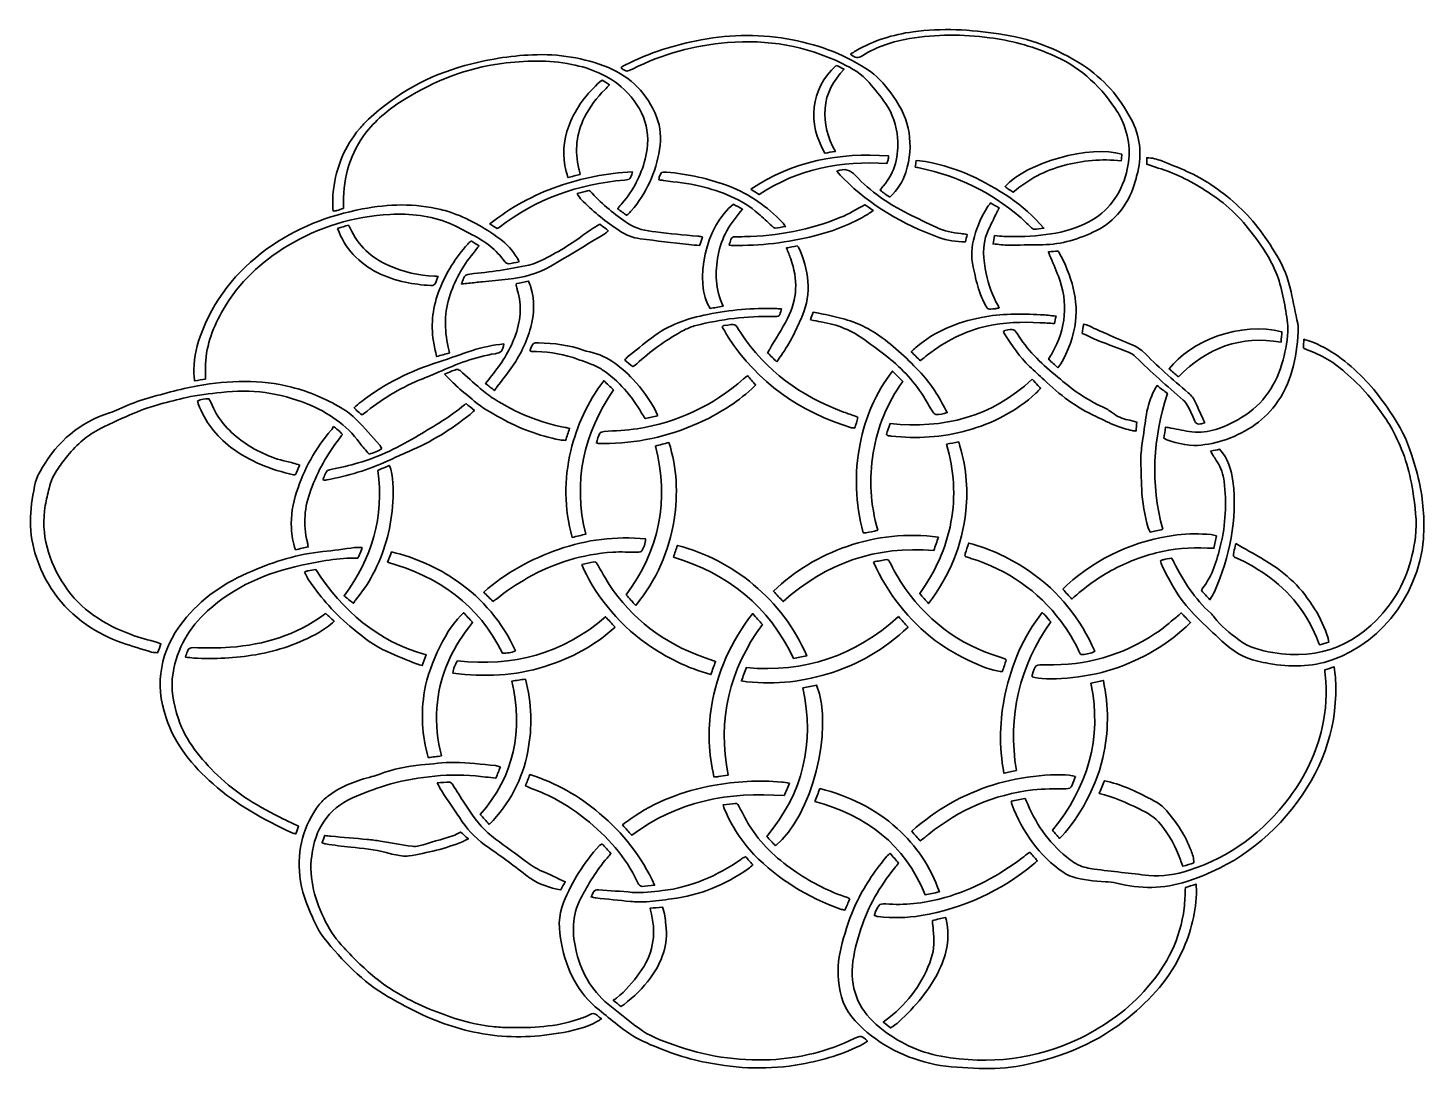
# Model space of a CAD drawing. Header units: inches. Extents: x 2.75 to 9.25, y -8.44 to -3.58.
import ezdxf

# ---------------------------------------------------------------- set-up
doc = ezdxf.new("R2010")
doc.units = ezdxf.units.IN
doc.header["$MEASUREMENT"] = 0
doc.layers.add('Layer 1', color=7, linetype='Continuous')

# ---------------------------------------------------------------- blocks, each defined once
blk = doc.blocks.new('block 3')
at = {"layer": 'Layer 1', "color": 1, "lineweight": 35}
blk.add_open_spline([(4.3939, -5.544), (4.3897, -5.5373), (4.3867, -5.5309), (4.3822, -5.5259), (4.3473, -5.4869), (4.3134, -5.447), (4.2766, -5.4099), (4.2552, -5.3885), (4.2308, -5.3687), (4.2047, -5.3537), (4.132, -5.3117), (4.0553, -5.2783), (3.9735, -5.2577), (3.8285, -5.2212), (3.6823, -5.2252), (3.5371, -5.2512), (3.4515, -5.2666), (3.3675, -5.2913), (3.2837, -5.315), (3.2445, -5.3261), (3.2074, -5.3446), (3.1694, -5.3598), (3.1548, -5.3656), (3.1407, -5.3728), (3.1258, -5.3775), (2.9866, -5.4213), (2.8848, -5.5109), (2.8116, -5.6349), (2.7997, -5.6551), (2.7874, -5.6764), (2.782, -5.6987), (2.7557, -5.8085), (2.7462, -5.9182), (2.7791, -6.0294), (2.8203, -6.1687), (2.8989, -6.28), (3.0174, -6.3632), (3.069, -6.3995), (3.125, -6.428), (3.1848, -6.4483), (3.2301, -6.4638), (3.2761, -6.4773), (3.322, -6.4912), (3.3307, -6.4938), (3.3402, -6.4937), (3.35, -6.4949), (3.3557, -6.4794), (3.3603, -6.4666), (3.3655, -6.4525), (3.3585, -6.4501), (3.3538, -6.4484), (3.349, -6.447), (3.3081, -6.4347), (3.2664, -6.4246), (3.2264, -6.4098), (3.1011, -6.3635), (2.9912, -6.2947), (2.9161, -6.1806), (2.8418, -6.0675), (2.8042, -5.9448), (2.8271, -5.8082), (2.8315, -5.7816), (2.8388, -5.7555), (2.8444, -5.729), (2.8516, -5.6951), (2.8667, -5.6649), (2.8864, -5.6368), (2.901, -5.6162), (2.9156, -5.5955), (2.9317, -5.576), (2.9742, -5.5242), (3.0243, -5.4806), (3.0841, -5.4502), (3.1353, -5.4242), (3.1881, -5.401), (3.2409, -5.3783), (3.319, -5.3448), (3.4018, -5.3261), (3.4838, -5.306), (3.5368, -5.2929), (3.5921, -5.2885), (3.6466, -5.2821), (3.7845, -5.2659), (3.9183, -5.2833), (4.0468, -5.3358), (4.1436, -5.3754), (4.229, -5.4311), (4.291, -5.518), (4.304, -5.5362), (4.3201, -5.5522), (4.335, -5.5695), (4.3562, -5.5631), (4.3761, -5.5578), (4.3939, -5.544)], degree=3, knots=[0, 0, 0, 0, 1, 1, 1, 2, 2, 2, 3, 3, 3, 4, 4, 4, 5, 5, 5, 6, 6, 6, 7, 7, 7, 8, 8, 8, 9, 9, 9, 10, 10, 10, 11, 11, 11, 12, 12, 12, 13, 13, 13, 14, 14, 14, 15, 15, 15, 16, 16, 16, 17, 17, 17, 18, 18, 18, 19, 19, 19, 20, 20, 20, 21, 21, 21, 22, 22, 22, 23, 23, 23, 24, 24, 24, 25, 25, 25, 26, 26, 26, 27, 27, 27, 28, 28, 28, 29, 29, 29, 30, 30, 30, 31, 31, 31, 31], dxfattribs=at)
blk = doc.blocks.new('block 4')
at = {"layer": 'Layer 1', "color": 1, "lineweight": 35}
blk.add_open_spline([(6.7598, -7.4274), (6.7512, -7.4364), (6.745, -7.4422), (6.7396, -7.4487), (6.6846, -7.5147), (6.6383, -7.5863), (6.601, -7.6638), (6.5728, -7.7222), (6.5547, -7.7841), (6.537, -7.8462), (6.5209, -7.903), (6.5148, -7.961), (6.5194, -8.0198), (6.5251, -8.0913), (6.5479, -8.1558), (6.5981, -8.2093), (6.6929, -8.3106), (6.8096, -8.3731), (6.9431, -8.406), (7.0104, -8.4226), (7.0792, -8.4261), (7.1482, -8.4291), (7.2147, -8.432), (7.2806, -8.4326), (7.3465, -8.4212), (7.5299, -8.3895), (7.6993, -8.325), (7.8479, -8.2104), (7.957, -8.1263), (8.0497, -8.0288), (8.111, -7.9032), (8.1553, -7.8123), (8.1818, -7.7177), (8.1864, -7.6169), (8.187, -7.6027), (8.1854, -7.5884), (8.1848, -7.5719), (8.1652, -7.5783), (8.1497, -7.5835), (8.1347, -7.5884), (8.1328, -7.6217), (8.1328, -7.6532), (8.129, -7.6842), (8.1115, -7.8257), (8.0496, -7.948), (7.9575, -8.0539), (7.8708, -8.1536), (7.7647, -8.2314), (7.6458, -8.289), (7.4397, -8.3888), (7.2224, -8.414), (6.9978, -8.3735), (6.8911, -8.3542), (6.7954, -8.3083), (6.7115, -8.2396), (6.6214, -8.1657), (6.5747, -8.0725), (6.5847, -7.9531), (6.5897, -7.8932), (6.6064, -7.8367), (6.6243, -7.7802), (6.6574, -7.6756), (6.7124, -7.5831), (6.7805, -7.4978), (6.7863, -7.4905), (6.792, -7.4831), (6.7986, -7.4746), (6.7857, -7.4589), (6.7742, -7.4449), (6.7598, -7.4274)], degree=3, knots=[0, 0, 0, 0, 1, 1, 1, 2, 2, 2, 3, 3, 3, 4, 4, 4, 5, 5, 5, 6, 6, 6, 7, 7, 7, 8, 8, 8, 9, 9, 9, 10, 10, 10, 11, 11, 11, 12, 12, 12, 13, 13, 13, 14, 14, 14, 15, 15, 15, 16, 16, 16, 17, 17, 17, 18, 18, 18, 19, 19, 19, 20, 20, 20, 21, 21, 21, 22, 22, 22, 23, 23, 23, 23], dxfattribs=at)
blk = doc.blocks.new('block 5')
at = {"layer": 'Layer 1', "color": 1, "lineweight": 35}
blk.add_open_spline([(4.946, -7.026), (4.9359, -7.0233), (4.9294, -7.0204), (4.9227, -7.0198), (4.8592, -7.0143), (4.7958, -7.0057), (4.7323, -7.0049), (4.6803, -7.0042), (4.6281, -7.0128), (4.5759, -7.0173), (4.5104, -7.023), (4.4465, -7.0358), (4.385, -7.0599), (4.3729, -7.0646), (4.3602, -7.0682), (4.3476, -7.0714), (4.2767, -7.0889), (4.2092, -7.1146), (4.1494, -7.1572), (4.1326, -7.1692), (4.117, -7.184), (4.1042, -7.2002), (4.0266, -7.2985), (4.0008, -7.4116), (4.0118, -7.5347), (4.0179, -7.6028), (4.0435, -7.665), (4.0708, -7.7264), (4.0856, -7.7597), (4.1016, -7.7939), (4.124, -7.8222), (4.209, -7.9294), (4.3042, -8.0264), (4.4235, -8.0963), (4.4634, -8.1196), (4.5042, -8.1415), (4.5455, -8.1624), (4.6465, -8.2136), (4.7532, -8.2497), (4.8646, -8.269), (4.9815, -8.2893), (5.0993, -8.2857), (5.2164, -8.2665), (5.2795, -8.2562), (5.3416, -8.2425), (5.3981, -8.2108), (5.4037, -8.2077), (5.4089, -8.2036), (5.4158, -8.199), (5.4082, -8.1929), (5.4022, -8.1891), (5.3976, -8.1842), (5.3859, -8.1718), (5.3745, -8.1734), (5.3603, -8.1809), (5.3442, -8.1894), (5.3268, -8.1956), (5.3096, -8.2015), (5.2037, -8.2375), (5.094, -8.2416), (4.9837, -8.2403), (4.9585, -8.24), (4.9332, -8.238), (4.908, -8.2353), (4.8126, -8.2251), (4.7218, -8.1961), (4.6335, -8.1608), (4.5402, -8.1235), (4.4511, -8.0771), (4.3715, -8.0145), (4.3158, -7.9706), (4.2666, -7.9199), (4.2178, -7.8686), (4.1833, -7.8324), (4.1544, -7.7919), (4.1319, -7.7472), (4.0834, -7.6505), (4.0533, -7.5501), (4.0672, -7.4397), (4.0828, -7.3156), (4.1424, -7.2231), (4.2571, -7.1707), (4.3069, -7.148), (4.359, -7.1298), (4.4112, -7.113), (4.4769, -7.0918), (4.5446, -7.0798), (4.6134, -7.0719), (4.6859, -7.0635), (4.7578, -7.061), (4.8301, -7.0685), (4.8611, -7.0717), (4.8921, -7.0751), (4.9248, -7.0785), (4.932, -7.0607), (4.9387, -7.0442), (4.946, -7.026)], degree=3, knots=[0, 0, 0, 0, 1, 1, 1, 2, 2, 2, 3, 3, 3, 4, 4, 4, 5, 5, 5, 6, 6, 6, 7, 7, 7, 8, 8, 8, 9, 9, 9, 10, 10, 10, 11, 11, 11, 12, 12, 12, 13, 13, 13, 14, 14, 14, 15, 15, 15, 16, 16, 16, 17, 17, 17, 18, 18, 18, 19, 19, 19, 20, 20, 20, 21, 21, 21, 22, 22, 22, 23, 23, 23, 24, 24, 24, 25, 25, 25, 26, 26, 26, 27, 27, 27, 28, 28, 28, 29, 29, 29, 30, 30, 30, 31, 31, 31, 32, 32, 32, 32], dxfattribs=at)
blk = doc.blocks.new('block 6')
at = {"layer": 'Layer 1', "color": 1, "lineweight": 35}
blk.add_open_spline([(8.0184, -6.0663), (8.0198, -6.0714), (8.0205, -6.0757), (8.0222, -6.0795), (8.064, -6.1725), (8.1157, -6.2591), (8.1894, -6.3308), (8.2275, -6.3679), (8.2663, -6.4043), (8.3051, -6.4406), (8.353, -6.4854), (8.4065, -6.5205), (8.4719, -6.5341), (8.489, -6.5376), (8.5061, -6.5413), (8.5232, -6.5444), (8.6226, -6.5623), (8.7209, -6.5616), (8.8177, -6.5283), (9.0603, -6.4447), (9.2435, -6.195), (9.2454, -5.9119), (9.2459, -5.8227), (9.2344, -5.7344), (9.2102, -5.6481), (9.1909, -5.5791), (9.1706, -5.5095), (9.1345, -5.4479), (9.0857, -5.3645), (9.0313, -5.284), (8.9624, -5.2148), (8.889, -5.1411), (8.8087, -5.0779), (8.7097, -5.0417), (8.7028, -5.0392), (8.6955, -5.0376), (8.6862, -5.0349), (8.6853, -5.0503), (8.6845, -5.063), (8.6839, -5.0732), (8.6866, -5.0765), (8.687, -5.0774), (8.6877, -5.0777), (8.6925, -5.0799), (8.6972, -5.0822), (8.7021, -5.084), (8.7671, -5.107), (8.8256, -5.1415), (8.8766, -5.1874), (8.9142, -5.2212), (8.953, -5.2548), (8.9845, -5.2939), (9.028, -5.3481), (9.0713, -5.4042), (9.1036, -5.4653), (9.1488, -5.551), (9.1789, -5.6434), (9.193, -5.7403), (9.2035, -5.812), (9.2148, -5.8834), (9.2054, -5.9563), (9.1903, -6.0745), (9.1531, -6.184), (9.0794, -6.279), (8.9421, -6.4559), (8.764, -6.5315), (8.5412, -6.4935), (8.4851, -6.4839), (8.4301, -6.4702), (8.3833, -6.4346), (8.3416, -6.4029), (8.3004, -6.3707), (8.2685, -6.3283), (8.2638, -6.3221), (8.2587, -6.316), (8.2529, -6.3108), (8.1787, -6.2434), (8.1248, -6.1615), (8.0811, -6.0723), (8.0781, -6.0662), (8.0743, -6.0605), (8.0704, -6.0538), (8.0565, -6.0564), (8.0436, -6.0586), (8.0309, -6.0613), (8.0269, -6.0621), (8.0231, -6.0643), (8.0184, -6.0663)], degree=3, knots=[0, 0, 0, 0, 1, 1, 1, 2, 2, 2, 3, 3, 3, 4, 4, 4, 5, 5, 5, 6, 6, 6, 7, 7, 7, 8, 8, 8, 9, 9, 9, 10, 10, 10, 11, 11, 11, 12, 12, 12, 13, 13, 13, 14, 14, 14, 15, 15, 15, 16, 16, 16, 17, 17, 17, 18, 18, 18, 19, 19, 19, 20, 20, 20, 21, 21, 21, 22, 22, 22, 23, 23, 23, 24, 24, 24, 25, 25, 25, 26, 26, 26, 27, 27, 27, 28, 28, 28, 29, 29, 29, 29], dxfattribs=at)
blk = doc.blocks.new('block 7')
at = {"layer": 'Layer 1', "color": 1, "lineweight": 35}
blk.add_open_spline([(7.3239, -7.1855), (7.3255, -7.1936), (7.3257, -7.1971), (7.3269, -7.2002), (7.3768, -7.3294), (7.4525, -7.4392), (7.5682, -7.5185), (7.5795, -7.5263), (7.5926, -7.532), (7.6056, -7.5364), (7.6566, -7.5536), (7.7094, -7.5588), (7.7628, -7.5609), (7.7801, -7.5616), (7.7976, -7.5639), (7.8144, -7.5679), (7.9244, -7.5945), (8.0327, -7.5954), (8.142, -7.5598), (8.353, -7.4909), (8.5243, -7.369), (8.6555, -7.1899), (8.7822, -7.0169), (8.8467, -6.8252), (8.8333, -6.6095), (8.8324, -6.594), (8.8299, -6.5786), (8.8278, -6.5602), (8.8115, -6.5655), (8.7979, -6.5699), (8.7838, -6.5745), (8.7845, -6.5835), (8.7849, -6.5904), (8.7855, -6.5972), (8.7937, -6.6795), (8.7899, -6.7616), (8.772, -6.842), (8.7453, -6.9619), (8.6922, -7.0703), (8.6187, -7.1689), (8.4983, -7.3304), (8.3444, -7.4452), (8.1519, -7.5074), (8.0906, -7.5272), (8.0284, -7.5385), (7.9639, -7.5315), (7.879, -7.5223), (7.7942, -7.5124), (7.7094, -7.5024), (7.6973, -7.501), (7.6855, -7.4975), (7.6735, -7.495), (7.6457, -7.4891), (7.6214, -7.4767), (7.5987, -7.4594), (7.5088, -7.3911), (7.4452, -7.3031), (7.4007, -7.2003), (7.3969, -7.1917), (7.3931, -7.1831), (7.3884, -7.1726), (7.3665, -7.177), (7.3464, -7.181), (7.3239, -7.1855)], degree=3, knots=[0, 0, 0, 0, 1, 1, 1, 2, 2, 2, 3, 3, 3, 4, 4, 4, 5, 5, 5, 6, 6, 6, 7, 7, 7, 8, 8, 8, 9, 9, 9, 10, 10, 10, 11, 11, 11, 12, 12, 12, 13, 13, 13, 14, 14, 14, 15, 15, 15, 16, 16, 16, 17, 17, 17, 18, 18, 18, 19, 19, 19, 20, 20, 20, 21, 21, 21, 21], dxfattribs=at)
blk = doc.blocks.new('block 8')
at = {"layer": 'Layer 1', "color": 1, "lineweight": 35}
blk.add_open_spline([(5.4189, -7.3838), (5.413, -7.3883), (5.4092, -7.3905), (5.4063, -7.3935), (5.3334, -7.4706), (5.2802, -7.5607), (5.2397, -7.6577), (5.2142, -7.7187), (5.2162, -7.7843), (5.2295, -7.8486), (5.2547, -7.9705), (5.3049, -8.0787), (5.4054, -8.1581), (5.4341, -8.1809), (5.4622, -8.2044), (5.4911, -8.2269), (5.5283, -8.2558), (5.5662, -8.284), (5.6094, -8.3037), (5.7048, -8.3474), (5.803, -8.3827), (5.9064, -8.403), (6.0526, -8.4317), (6.1991, -8.438), (6.3459, -8.4106), (6.4466, -8.3918), (6.5447, -8.3643), (6.6357, -8.3157), (6.6422, -8.3123), (6.6481, -8.308), (6.6548, -8.3039), (6.625, -8.276), (6.6253, -8.2765), (6.5932, -8.2917), (6.4695, -8.3505), (6.3391, -8.3834), (6.2024, -8.3896), (6.048, -8.3966), (5.8979, -8.3731), (5.7526, -8.3208), (5.6951, -8.3001), (5.6375, -8.279), (5.5881, -8.2418), (5.5456, -8.2097), (5.5051, -8.1752), (5.4627, -8.1431), (5.3776, -8.0787), (5.3258, -7.9932), (5.3002, -7.8908), (5.2786, -7.8045), (5.2775, -7.7186), (5.3198, -7.6382), (5.3547, -7.572), (5.3928, -7.507), (5.4431, -7.4504), (5.4487, -7.4441), (5.4539, -7.4374), (5.4605, -7.4295), (5.4458, -7.4134), (5.4326, -7.3988), (5.4189, -7.3838)], degree=3, knots=[0, 0, 0, 0, 1, 1, 1, 2, 2, 2, 3, 3, 3, 4, 4, 4, 5, 5, 5, 6, 6, 6, 7, 7, 7, 8, 8, 8, 9, 9, 9, 10, 10, 10, 11, 11, 11, 12, 12, 12, 13, 13, 13, 14, 14, 14, 15, 15, 15, 16, 16, 16, 17, 17, 17, 18, 18, 18, 19, 19, 19, 20, 20, 20, 20], dxfattribs=at)
blk = doc.blocks.new('block 9')
at = {"layer": 'Layer 1', "color": 1, "lineweight": 35}
blk.add_open_spline([(4.3023, -6.0049), (4.2874, -6.0049), (4.2772, -6.0038), (4.2672, -6.005), (4.2179, -6.011), (4.1688, -6.0192), (4.1193, -6.0236), (4.004, -6.0339), (3.8958, -6.0702), (3.7901, -6.1139), (3.6641, -6.1661), (3.5528, -6.2406), (3.4682, -6.3492), (3.3632, -6.4841), (3.3346, -6.634), (3.3891, -6.7977), (3.4307, -6.9226), (3.5116, -7.0206), (3.6081, -7.1054), (3.7176, -7.2016), (3.8435, -7.2733), (3.9763, -7.3329), (3.9809, -7.3349), (3.9859, -7.3362), (3.9929, -7.3385), (3.9973, -7.3265), (4.0013, -7.3154), (4.006, -7.3022), (3.9817, -7.2906), (3.959, -7.2798), (3.9364, -7.269), (3.8242, -7.215), (3.718, -7.1517), (3.6282, -7.0643), (3.5509, -6.9891), (3.4818, -6.9075), (3.4466, -6.8025), (3.4234, -6.7331), (3.4095, -6.6628), (3.4218, -6.5891), (3.441, -6.4735), (3.4962, -6.3783), (3.5826, -6.2999), (3.7076, -6.1864), (3.8571, -6.122), (4.0196, -6.0869), (4.1053, -6.0685), (4.1921, -6.0518), (4.2816, -6.0537), (4.2845, -6.0482), (4.2877, -6.0431), (4.29, -6.0375), (4.2936, -6.0288), (4.2967, -6.0198), (4.3023, -6.0049)], degree=3, knots=[0, 0, 0, 0, 1, 1, 1, 2, 2, 2, 3, 3, 3, 4, 4, 4, 5, 5, 5, 6, 6, 6, 7, 7, 7, 8, 8, 8, 9, 9, 9, 10, 10, 10, 11, 11, 11, 12, 12, 12, 13, 13, 13, 14, 14, 14, 15, 15, 15, 16, 16, 16, 17, 17, 17, 18, 18, 18, 18], dxfattribs=at)
blk = doc.blocks.new('block 10')
at = {"layer": 'Layer 1', "color": 1, "lineweight": 35}
blk.add_open_spline([(4.2148, -4.4253), (4.2148, -4.4153), (4.2148, -4.4066), (4.2148, -4.398), (4.2158, -4.2768), (4.2465, -4.1653), (4.323, -4.0689), (4.3725, -4.0066), (4.4341, -3.958), (4.5011, -3.9166), (4.64, -3.8308), (4.7886, -3.7716), (4.9518, -3.7505), (5.0607, -3.7364), (5.1688, -3.7329), (5.2772, -3.7547), (5.3689, -3.773), (5.4524, -3.8061), (5.5216, -3.8715), (5.6167, -3.9614), (5.6524, -4.069), (5.6194, -4.1967), (5.5996, -4.2728), (5.5644, -4.3417), (5.5124, -4.4013), (5.5057, -4.409), (5.4991, -4.4168), (5.491, -4.4264), (5.5069, -4.438), (5.5206, -4.4478), (5.5335, -4.4572), (5.5385, -4.4535), (5.5408, -4.4522), (5.5426, -4.4504), (5.5469, -4.4461), (5.5512, -4.4417), (5.5552, -4.4371), (5.6264, -4.3542), (5.6692, -4.2582), (5.6864, -4.1507), (5.6947, -4.0991), (5.6924, -4.0478), (5.6727, -3.9987), (5.6296, -3.8915), (5.5556, -3.8141), (5.4483, -3.7699), (5.3351, -3.7232), (5.2164, -3.7051), (5.0949, -3.7102), (4.9884, -3.7146), (4.8836, -3.7323), (4.7803, -3.7602), (4.6099, -3.8063), (4.4617, -3.8911), (4.3321, -4.0097), (4.3167, -4.0238), (4.3026, -4.0394), (4.2891, -4.0554), (4.2202, -4.1371), (4.1817, -4.2321), (4.1689, -4.3378), (4.165, -4.3706), (4.1632, -4.4036), (4.1679, -4.4377), (4.1746, -4.4367), (4.1798, -4.4365), (4.1847, -4.4351), (4.1946, -4.4322), (4.2044, -4.4287), (4.2148, -4.4253)], degree=3, knots=[0, 0, 0, 0, 1, 1, 1, 2, 2, 2, 3, 3, 3, 4, 4, 4, 5, 5, 5, 6, 6, 6, 7, 7, 7, 8, 8, 8, 9, 9, 9, 10, 10, 10, 11, 11, 11, 12, 12, 12, 13, 13, 13, 14, 14, 14, 15, 15, 15, 16, 16, 16, 17, 17, 17, 18, 18, 18, 19, 19, 19, 20, 20, 20, 21, 21, 21, 22, 22, 22, 23, 23, 23, 23], dxfattribs=at)
blk = doc.blocks.new('block 11')
at = {"layer": 'Layer 1', "color": 1, "lineweight": 35}
blk.add_open_spline([(8.0341, -5.495), (8.0674, -5.5149), (8.1499, -5.5326), (8.1906, -5.5291), (8.2369, -5.5251), (8.2823, -5.517), (8.326, -5.501), (8.4234, -5.4656), (8.5067, -5.4111), (8.5657, -5.3235), (8.6362, -5.2187), (8.6573, -5.1008), (8.6597, -4.9776), (8.6598, -4.9724), (8.6588, -4.9671), (8.6578, -4.962), (8.6476, -4.9126), (8.6377, -4.863), (8.6267, -4.8137), (8.6134, -4.7537), (8.5921, -4.6963), (8.56, -4.644), (8.5327, -4.5994), (8.5042, -4.5553), (8.4721, -4.5142), (8.4106, -4.4352), (8.3361, -4.3696), (8.2529, -4.3137), (8.1821, -4.2661), (8.1032, -4.2355), (8.0246, -4.2045), (8.0031, -4.196), (7.9805, -4.1894), (7.955, -4.1898), (7.955, -4.2015), (7.955, -4.2114), (7.955, -4.22), (7.9913, -4.232), (8.0263, -4.2424), (8.0604, -4.2552), (8.1393, -4.2848), (8.2107, -4.329), (8.2793, -4.3768), (8.3633, -4.4354), (8.4279, -4.5133), (8.486, -4.5969), (8.5135, -4.6365), (8.5375, -4.6778), (8.5559, -4.7223), (8.5856, -4.7938), (8.5968, -4.8699), (8.6087, -4.9457), (8.6115, -4.9636), (8.6124, -4.9822), (8.6114, -5.0003), (8.6085, -5.051), (8.5985, -5.1005), (8.5841, -5.1492), (8.5504, -5.2634), (8.483, -5.351), (8.3791, -5.4095), (8.3127, -5.4468), (8.2431, -5.474), (8.165, -5.4655), (8.1322, -5.4619), (8.0998, -5.4541), (8.0672, -5.4482), (8.0599, -5.4469), (8.0525, -5.4454), (8.0429, -5.4435), (8.0397, -5.4625), (8.0368, -5.4793), (8.0341, -5.495)], degree=3, knots=[0, 0, 0, 0, 1, 1, 1, 2, 2, 2, 3, 3, 3, 4, 4, 4, 5, 5, 5, 6, 6, 6, 7, 7, 7, 8, 8, 8, 9, 9, 9, 10, 10, 10, 11, 11, 11, 12, 12, 12, 13, 13, 13, 14, 14, 14, 15, 15, 15, 16, 16, 16, 17, 17, 17, 18, 18, 18, 19, 19, 19, 20, 20, 20, 21, 21, 21, 22, 22, 22, 23, 23, 23, 24, 24, 24, 24], dxfattribs=at)
blk = doc.blocks.new('block 12')
at = {"layer": 'Layer 1', "color": 1, "lineweight": 35}
blk.add_open_spline([(6.5759, -3.707), (6.5963, -3.7273), (6.6121, -3.7256), (6.6325, -3.7131), (6.6994, -3.672), (6.7729, -3.6476), (6.8502, -3.6346), (6.9742, -3.6137), (7.0981, -3.6141), (7.223, -3.6306), (7.3216, -3.6436), (7.4157, -3.6687), (7.5073, -3.7072), (7.633, -3.76), (7.7304, -3.8452), (7.8059, -3.957), (7.82, -3.9779), (7.8332, -4), (7.843, -4.0231), (7.8779, -4.1055), (7.8824, -4.1887), (7.8554, -4.2758), (7.8234, -4.3791), (7.7624, -4.4539), (7.6639, -4.4982), (7.6071, -4.5238), (7.5482, -4.5405), (7.4858, -4.5475), (7.4205, -4.5549), (7.3554, -4.5586), (7.2899, -4.5558), (7.2762, -4.5552), (7.2624, -4.5536), (7.2462, -4.5522), (7.244, -4.5652), (7.2422, -4.5766), (7.2398, -4.5907), (7.2662, -4.593), (7.2896, -4.5966), (7.3129, -4.5968), (7.3599, -4.597), (7.4071, -4.5939), (7.4541, -4.5947), (7.5426, -4.5962), (7.6247, -4.5727), (7.7043, -4.5367), (7.7954, -4.4954), (7.8549, -4.4255), (7.8903, -4.3339), (7.9001, -4.3088), (7.9063, -4.2823), (7.9127, -4.2561), (7.9339, -4.1702), (7.9232, -4.0866), (7.8825, -4.0095), (7.8283, -3.907), (7.7535, -3.8204), (7.6556, -3.7571), (7.5368, -3.6804), (7.4068, -3.6328), (7.2664, -3.6122), (7.1335, -3.5926), (7.001, -3.5848), (6.8675, -3.603), (6.773, -3.6158), (6.6836, -3.6432), (6.601, -3.6912), (6.5929, -3.6959), (6.5852, -3.7011), (6.5759, -3.707)], degree=3, knots=[0, 0, 0, 0, 1, 1, 1, 2, 2, 2, 3, 3, 3, 4, 4, 4, 5, 5, 5, 6, 6, 6, 7, 7, 7, 8, 8, 8, 9, 9, 9, 10, 10, 10, 11, 11, 11, 12, 12, 12, 13, 13, 13, 14, 14, 14, 15, 15, 15, 16, 16, 16, 17, 17, 17, 18, 18, 18, 19, 19, 19, 20, 20, 20, 21, 21, 21, 22, 22, 22, 23, 23, 23, 23], dxfattribs=at)
blk = doc.blocks.new('block 13')
at = {"layer": 'Layer 1', "color": 1, "lineweight": 35}
blk.add_open_spline([(5.0331, -4.6743), (5.0288, -4.6658), (5.0266, -4.6604), (5.0235, -4.6554), (5.0021, -4.621), (4.9755, -4.591), (4.9428, -4.567), (4.8707, -4.514), (4.7939, -4.4697), (4.7084, -4.4417), (4.6952, -4.4374), (4.6817, -4.4338), (4.6681, -4.4305), (4.5471, -4.4009), (4.4254, -4.4047), (4.3045, -4.4278), (4.1433, -4.4586), (3.9933, -4.5169), (3.8591, -4.6141), (3.7143, -4.719), (3.609, -4.853), (3.5478, -5.0215), (3.5269, -5.0789), (3.518, -5.1379), (3.5192, -5.1986), (3.5194, -5.2078), (3.521, -5.2169), (3.5222, -5.2284), (3.5403, -5.2254), (3.5554, -5.223), (3.5726, -5.2202), (3.5726, -5.1961), (3.5718, -5.1735), (3.5727, -5.1511), (3.5767, -5.058), (3.6104, -4.9745), (3.6562, -4.8949), (3.7285, -4.7691), (3.8314, -4.6738), (3.9544, -4.5999), (4.1013, -4.5116), (4.2608, -4.4616), (4.4323, -4.4532), (4.5265, -4.4485), (4.6192, -4.4583), (4.7072, -4.494), (4.7442, -4.509), (4.7787, -4.5301), (4.8145, -4.548), (4.8747, -4.5782), (4.9269, -4.6178), (4.9662, -4.6734), (4.9696, -4.6783), (4.9774, -4.6832), (4.9828, -4.6828), (4.9988, -4.6816), (5.0147, -4.6777), (5.0331, -4.6743)], degree=3, knots=[0, 0, 0, 0, 1, 1, 1, 2, 2, 2, 3, 3, 3, 4, 4, 4, 5, 5, 5, 6, 6, 6, 7, 7, 7, 8, 8, 8, 9, 9, 9, 10, 10, 10, 11, 11, 11, 12, 12, 12, 13, 13, 13, 14, 14, 14, 15, 15, 15, 16, 16, 16, 17, 17, 17, 18, 18, 18, 19, 19, 19, 19], dxfattribs=at)
blk = doc.blocks.new('block 14')
at = {"layer": 'Layer 1', "color": 1, "lineweight": 35}
blk.add_open_spline([(6.7588, -4.3733), (6.794, -4.3392), (6.8195, -4.3019), (6.8331, -4.2579), (6.8725, -4.1302), (6.8533, -4.0111), (6.7745, -3.903), (6.7437, -3.8608), (6.7118, -3.8186), (6.6683, -3.7882), (6.5585, -3.7115), (6.4354, -3.666), (6.3052, -3.6401), (6.1642, -3.6121), (6.0225, -3.6146), (5.8812, -3.6403), (5.7578, -3.6628), (5.6395, -3.7009), (5.5274, -3.7575), (5.5203, -3.761), (5.5105, -3.7622), (5.508, -3.7722), (5.5346, -3.7892), (5.5347, -3.7894), (5.5602, -3.7765), (5.6997, -3.7059), (5.848, -3.6662), (6.0033, -3.6529), (6.1899, -3.6369), (6.3683, -3.6688), (6.5371, -3.7505), (6.5836, -3.7731), (6.6283, -3.7992), (6.6622, -3.8392), (6.6892, -3.8711), (6.7156, -3.9037), (6.7395, -3.938), (6.7726, -3.9854), (6.7899, -4.0393), (6.7946, -4.0969), (6.8014, -4.1802), (6.7837, -4.2564), (6.7278, -4.3212), (6.7229, -4.3268), (6.7187, -4.3332), (6.7135, -4.3403), (6.7216, -4.3467), (6.7283, -4.3522), (6.7353, -4.3572), (6.7423, -4.3623), (6.7496, -4.367), (6.7588, -4.3733)], degree=3, knots=[0, 0, 0, 0, 1, 1, 1, 2, 2, 2, 3, 3, 3, 4, 4, 4, 5, 5, 5, 6, 6, 6, 7, 7, 7, 8, 8, 8, 9, 9, 9, 10, 10, 10, 11, 11, 11, 12, 12, 12, 13, 13, 13, 14, 14, 14, 15, 15, 15, 16, 16, 16, 17, 17, 17, 17], dxfattribs=at)
blk = doc.blocks.new('block 15')
at = {"layer": 'Layer 1', "color": 1, "lineweight": 35}
blk.add_open_spline([(6.7992, -6.3264), (6.5968, -6.51), (6.3614, -6.5876), (6.0908, -6.5639), (6.0832, -6.5842), (6.0761, -6.6033), (6.0676, -6.6261), (6.2055, -6.6451), (6.3368, -6.6327), (6.466, -6.5942), (6.6085, -6.5518), (6.7335, -6.4789), (6.8437, -6.3754), (6.8282, -6.3583), (6.8149, -6.3437), (6.7992, -6.3264)], degree=3, knots=[0, 0, 0, 0, 1, 1, 1, 2, 2, 2, 3, 3, 3, 4, 4, 4, 5, 5, 5, 5], dxfattribs=at)
blk = doc.blocks.new('block 16')
at = {"layer": 'Layer 1', "color": 1, "lineweight": 35}
blk.add_open_spline([(6.9856, -5.9556), (6.8374, -5.9369), (6.6968, -5.9523), (6.5597, -5.9996), (6.4311, -6.0439), (6.3172, -6.1122), (6.2167, -6.2076), (6.2329, -6.225), (6.2467, -6.24), (6.2617, -6.2561), (6.4627, -6.0754), (6.6951, -5.9956), (6.9637, -6.0183), (6.9709, -5.9978), (6.9776, -5.9785), (6.9856, -5.9556)], degree=3, knots=[0, 0, 0, 0, 1, 1, 1, 2, 2, 2, 3, 3, 3, 4, 4, 4, 5, 5, 5, 5], dxfattribs=at)
blk = doc.blocks.new('block 17')
at = {"layer": 'Layer 1', "color": 1, "lineweight": 35}
blk.add_open_spline([(6.0064, -7.0645), (5.9538, -6.8054), (6.0117, -6.5739), (6.1656, -6.3626), (6.1505, -6.3458), (6.1364, -6.3301), (6.1203, -6.3121), (6.0177, -6.4431), (5.9544, -6.5865), (5.9286, -6.7464), (5.911, -6.8558), (5.9146, -6.9644), (5.9401, -7.073), (5.9493, -7.0724), (5.9553, -7.0724), (5.9613, -7.0715), (5.975, -7.0696), (5.9886, -7.0673), (6.0064, -7.0645)], degree=3, knots=[0, 0, 0, 0, 1, 1, 1, 2, 2, 2, 3, 3, 3, 4, 4, 4, 5, 5, 5, 6, 6, 6, 6], dxfattribs=at)
blk = doc.blocks.new('block 18')
at = {"layer": 'Layer 1', "color": 1, "lineweight": 35}
blk.add_open_spline([(6.6825, -6.072), (6.75, -6.2211), (6.845, -6.3423), (6.9719, -6.4384), (7.0671, -6.5104), (7.2293, -6.5854), (7.2834, -6.5816), (7.2891, -6.5638), (7.2951, -6.5452), (7.3007, -6.5278), (7.2968, -6.5246), (7.2956, -6.523), (7.2941, -6.5225), (7.2883, -6.5205), (7.2825, -6.5188), (7.2766, -6.517), (7.0772, -6.4566), (6.9216, -6.338), (6.8092, -6.1629), (6.7913, -6.1351), (6.7762, -6.1054), (6.7599, -6.0766), (6.7557, -6.0692), (6.7533, -6.059), (6.742, -6.0607), (6.7234, -6.0637), (6.705, -6.0677), (6.6825, -6.072)], degree=3, knots=[0, 0, 0, 0, 1, 1, 1, 2, 2, 2, 3, 3, 3, 4, 4, 4, 5, 5, 5, 6, 6, 6, 7, 7, 7, 8, 8, 8, 9, 9, 9, 9], dxfattribs=at)
blk = doc.blocks.new('block 19')
at = {"layer": 'Layer 1', "color": 1, "lineweight": 35}
blk.add_open_spline([(5.3248, -6.0832), (5.3735, -6.2065), (5.4891, -6.3561), (5.627, -6.4531), (5.718, -6.5171), (5.8161, -6.5661), (5.9256, -6.5961), (5.9333, -6.5742), (5.9399, -6.5557), (5.9474, -6.5347), (5.9371, -6.5313), (5.9291, -6.5285), (5.921, -6.5259), (5.7368, -6.4668), (5.5851, -6.3616), (5.4714, -6.2044), (5.4449, -6.1678), (5.4237, -6.1274), (5.4002, -6.0887), (5.3954, -6.0807), (5.3931, -6.0694), (5.3803, -6.0718), (5.3625, -6.075), (5.3449, -6.079), (5.3248, -6.0832)], degree=3, knots=[0, 0, 0, 0, 1, 1, 1, 2, 2, 2, 3, 3, 3, 4, 4, 4, 5, 5, 5, 6, 6, 6, 7, 7, 7, 8, 8, 8, 8], dxfattribs=at)
blk = doc.blocks.new('block 20')
at = {"layer": 'Layer 1', "color": 1, "lineweight": 35}
blk.add_open_spline([(6.2263, -7.3933), (6.3958, -7.2572), (6.4985, -6.8545), (6.4181, -6.6452), (6.3979, -6.6494), (6.3771, -6.6536), (6.3545, -6.6583), (6.4085, -6.9167), (6.3564, -7.1473), (6.1854, -7.35), (6.1998, -7.3652), (6.2127, -7.3789), (6.2263, -7.3933)], degree=3, knots=[0, 0, 0, 0, 1, 1, 1, 2, 2, 2, 3, 3, 3, 4, 4, 4, 4], dxfattribs=at)
blk = doc.blocks.new('block 21')
at = {"layer": 'Layer 1', "color": 1, "lineweight": 35}
blk.add_open_spline([(5.5763, -6.2744), (5.6728, -6.1546), (5.7311, -6.0226), (5.7544, -5.8752), (5.7735, -5.7544), (5.7677, -5.6349), (5.7306, -5.5156), (5.7081, -5.5215), (5.689, -5.5265), (5.6673, -5.5322), (5.7335, -5.7853), (5.6853, -6.015), (5.532, -6.2248), (5.5466, -6.2411), (5.5602, -6.2564), (5.5763, -6.2744)], degree=3, knots=[0, 0, 0, 0, 1, 1, 1, 2, 2, 2, 3, 3, 3, 4, 4, 4, 5, 5, 5, 5], dxfattribs=at)
blk = doc.blocks.new('block 22')
at = {"layer": 'Layer 1', "color": 1, "lineweight": 35}
blk.add_open_spline([(6.7023, -5.9245), (6.6682, -5.8035), (6.6624, -5.6841), (6.6817, -5.5639), (6.7011, -5.4434), (6.7462, -5.3328), (6.8192, -5.2316), (6.8029, -5.2152), (6.788, -5.2001), (6.771, -5.183), (6.6917, -5.2859), (6.6442, -5.3989), (6.6202, -5.5218), (6.593, -5.6607), (6.5976, -5.7987), (6.6351, -5.9358), (6.641, -5.9361), (6.6445, -5.937), (6.6477, -5.9363), (6.6647, -5.9329), (6.6816, -5.929), (6.7023, -5.9245)], degree=3, knots=[0, 0, 0, 0, 1, 1, 1, 2, 2, 2, 3, 3, 3, 4, 4, 4, 5, 5, 5, 6, 6, 6, 7, 7, 7, 7], dxfattribs=at)
blk = doc.blocks.new('block 23')
at = {"layer": 'Layer 1', "color": 1, "lineweight": 35}
blk.add_open_spline([(7.108, -6.0429), (7.1115, -6.0457), (7.1126, -6.0472), (7.1141, -6.0477), (7.1216, -6.0503), (7.1291, -6.0526), (7.1365, -6.055), (7.3066, -6.1096), (7.4481, -6.205), (7.556, -6.3484), (7.5886, -6.3917), (7.6161, -6.4381), (7.6391, -6.4873), (7.6428, -6.4951), (7.6454, -6.5051), (7.6568, -6.5031), (7.6752, -6.5), (7.6946, -6.4997), (7.7125, -6.4877), (7.6462, -6.335), (7.5471, -6.2107), (7.411, -6.1166), (7.3239, -6.0563), (7.2299, -6.011), (7.1258, -5.9842), (7.1196, -6.0025), (7.1146, -6.0172), (7.1098, -6.0321), (7.1088, -6.0353), (7.1086, -6.0388), (7.108, -6.0429)], degree=3, knots=[0, 0, 0, 0, 1, 1, 1, 2, 2, 2, 3, 3, 3, 4, 4, 4, 5, 5, 5, 6, 6, 6, 7, 7, 7, 8, 8, 8, 9, 9, 9, 10, 10, 10, 10], dxfattribs=at)
blk = doc.blocks.new('block 24')
at = {"layer": 'Layer 1', "color": 1, "lineweight": 35}
blk.add_open_spline([(6.2924, -7.1024), (6.2773, -7.1), (6.2664, -7.0976), (6.2554, -7.0966), (6.1479, -7.0872), (6.0411, -7.0932), (5.9352, -7.1126), (5.7963, -7.1379), (5.6669, -7.1875), (5.5506, -7.2688), (5.5388, -7.2771), (5.5276, -7.2863), (5.5149, -7.2961), (5.5231, -7.306), (5.5292, -7.3133), (5.5354, -7.3204), (5.5422, -7.3281), (5.5492, -7.3356), (5.5572, -7.3444), (5.7692, -7.1852), (6.0094, -7.1404), (6.2677, -7.1601), (6.2758, -7.1412), (6.2834, -7.1233), (6.2924, -7.1024)], degree=3, knots=[0, 0, 0, 0, 1, 1, 1, 2, 2, 2, 3, 3, 3, 4, 4, 4, 5, 5, 5, 6, 6, 6, 7, 7, 7, 8, 8, 8, 8], dxfattribs=at)
blk = doc.blocks.new('block 25')
at = {"layer": 'Layer 1', "color": 1, "lineweight": 35}
blk.add_open_spline([(6.4095, -7.1868), (6.6487, -7.2521), (6.828, -7.3859), (6.9227, -7.6218), (6.9449, -7.6173), (6.9656, -7.6132), (6.9894, -7.6084), (6.9477, -7.4906), (6.8826, -7.3934), (6.793, -7.3126), (6.6899, -7.2196), (6.5686, -7.162), (6.4333, -7.1269), (6.4251, -7.1476), (6.4178, -7.1658), (6.4095, -7.1868)], degree=3, knots=[0, 0, 0, 0, 1, 1, 1, 2, 2, 2, 3, 3, 3, 4, 4, 4, 5, 5, 5, 5], dxfattribs=at)
blk = doc.blocks.new('block 26')
at = {"layer": 'Layer 1', "color": 1, "lineweight": 35}
blk.add_open_spline([(4.9108, -6.2554), (4.9173, -6.2511), (4.9226, -6.2483), (4.9271, -6.2445), (4.972, -6.2067), (5.0212, -6.1755), (5.072, -6.1464), (5.1952, -6.0757), (5.3277, -6.0358), (5.4691, -6.0263), (5.5072, -6.0238), (5.5457, -6.0267), (5.584, -6.0264), (5.591, -6.0263), (5.6019, -6.0247), (5.6044, -6.0201), (5.6132, -6.0038), (5.6215, -5.9866), (5.622, -5.9644), (5.4819, -5.9507), (5.3472, -5.9677), (5.2164, -6.0132), (5.0887, -6.0576), (4.9717, -6.1217), (4.8684, -6.2125), (4.8837, -6.228), (4.8969, -6.2414), (4.9108, -6.2554)], degree=3, knots=[0, 0, 0, 0, 1, 1, 1, 2, 2, 2, 3, 3, 3, 4, 4, 4, 5, 5, 5, 6, 6, 6, 7, 7, 7, 8, 8, 8, 9, 9, 9, 9], dxfattribs=at)
blk = doc.blocks.new('block 27')
at = {"layer": 'Layer 1', "color": 1, "lineweight": 35}
blk.add_open_spline([(7.4207, -6.6072), (7.4862, -6.6272), (7.666, -6.6142), (7.7962, -6.5714), (7.9328, -6.5264), (8.0547, -6.4574), (8.1588, -6.3542), (8.1429, -6.3376), (8.1294, -6.3235), (8.1154, -6.3088), (8.1065, -6.3168), (8.1003, -6.323), (8.0935, -6.3283), (8.0608, -6.3544), (8.0296, -6.3828), (7.9948, -6.4056), (7.8411, -6.5066), (7.6719, -6.5551), (7.4877, -6.5507), (7.4359, -6.5494), (7.4359, -6.5497), (7.4213, -6.5997), (7.4206, -6.6021), (7.4209, -6.6047), (7.4207, -6.6072)], degree=3, knots=[0, 0, 0, 0, 1, 1, 1, 2, 2, 2, 3, 3, 3, 4, 4, 4, 5, 5, 5, 6, 6, 6, 7, 7, 7, 8, 8, 8, 8], dxfattribs=at)
blk = doc.blocks.new('block 28')
at = {"layer": 'Layer 1', "color": 1, "lineweight": 35}
blk.add_open_spline([(7.6232, -7.071), (7.5585, -7.0498), (7.3656, -7.0698), (7.2413, -7.1091), (7.0998, -7.1539), (6.9736, -7.2251), (6.8607, -7.3258), (6.875, -7.3421), (6.8873, -7.356), (6.9005, -7.3709), (6.9155, -7.3588), (6.9277, -7.349), (6.9398, -7.3392), (7.0823, -7.2254), (7.2434, -7.1548), (7.4248, -7.1335), (7.4757, -7.1276), (7.5275, -7.1286), (7.5788, -7.128), (7.593, -7.1279), (7.6022, -7.1251), (7.6071, -7.1113), (7.6118, -7.0983), (7.6173, -7.0855), (7.6232, -7.071)], degree=3, knots=[0, 0, 0, 0, 1, 1, 1, 2, 2, 2, 3, 3, 3, 4, 4, 4, 5, 5, 5, 6, 6, 6, 7, 7, 7, 8, 8, 8, 8], dxfattribs=at)
blk = doc.blocks.new('block 29')
at = {"layer": 'Layer 1', "color": 1, "lineweight": 35}
blk.add_open_spline([(5.4798, -6.3751), (5.4642, -6.3583), (5.4503, -6.3433), (5.4354, -6.3272), (5.2348, -6.5014), (5.0027, -6.5605), (4.7456, -6.5325), (4.7357, -6.5505), (4.7264, -6.5668), (4.725, -6.5892), (4.8708, -6.6088), (5.0129, -6.6025), (5.1525, -6.5587), (5.2735, -6.5207), (5.3834, -6.4631), (5.4798, -6.3751)], degree=3, knots=[0, 0, 0, 0, 1, 1, 1, 2, 2, 2, 3, 3, 3, 4, 4, 4, 5, 5, 5, 5], dxfattribs=at)
blk = doc.blocks.new('block 30')
at = {"layer": 'Layer 1', "color": 1, "lineweight": 35}
blk.add_open_spline([(8.2802, -5.9503), (8.2698, -5.9479), (8.2625, -5.9452), (8.255, -5.9445), (8.2019, -5.9394), (8.1487, -5.9396), (8.0958, -5.9461), (7.9003, -5.9701), (7.7296, -6.049), (7.5826, -6.1796), (7.5764, -6.1851), (7.5711, -6.1917), (7.5644, -6.199), (7.579, -6.215), (7.5917, -6.229), (7.6061, -6.2448), (7.6673, -6.1898), (7.7315, -6.1422), (7.8027, -6.1046), (7.8741, -6.067), (7.9492, -6.0398), (8.028, -6.0225), (8.1068, -6.0051), (8.1866, -6.0046), (8.2675, -6.0083), (8.2721, -5.9875), (8.2759, -5.97), (8.2802, -5.9503)], degree=3, knots=[0, 0, 0, 0, 1, 1, 1, 2, 2, 2, 3, 3, 3, 4, 4, 4, 5, 5, 5, 6, 6, 6, 7, 7, 7, 8, 8, 8, 9, 9, 9, 9], dxfattribs=at)
blk = doc.blocks.new('block 31')
at = {"layer": 'Layer 1', "color": 1, "lineweight": 35}
blk.add_open_spline([(5.7509, -6.05), (6.0072, -6.1249), (6.1945, -6.2795), (6.3108, -6.5207), (6.3305, -6.5169), (6.3496, -6.5133), (6.3718, -6.5091), (6.3148, -6.3757), (6.2316, -6.2676), (6.1244, -6.1776), (6.0207, -6.0906), (5.903, -6.0304), (5.7698, -5.9945), (5.7632, -6.0136), (5.7575, -6.0305), (5.7509, -6.05)], degree=3, knots=[0, 0, 0, 0, 1, 1, 1, 2, 2, 2, 3, 3, 3, 4, 4, 4, 5, 5, 5, 5], dxfattribs=at)
blk = doc.blocks.new('block 32')
at = {"layer": 'Layer 1', "color": 1, "lineweight": 35}
blk.add_open_spline([(5.2795, -5.9577), (5.3022, -5.9523), (5.3219, -5.9475), (5.3431, -5.9425), (5.2824, -5.6971), (5.3331, -5.4755), (5.472, -5.2696), (5.4569, -5.2558), (5.443, -5.2431), (5.4269, -5.2282), (5.352, -5.3287), (5.3016, -5.4369), (5.2734, -5.555), (5.2417, -5.6877), (5.2427, -5.8206), (5.2795, -5.9577)], degree=3, knots=[0, 0, 0, 0, 1, 1, 1, 2, 2, 2, 3, 3, 3, 4, 4, 4, 5, 5, 5, 5], dxfattribs=at)
blk = doc.blocks.new('block 33')
at = {"layer": 'Layer 1', "color": 1, "lineweight": 35}
blk.add_open_spline([(6.5728, -7.6408), (6.5678, -7.6381), (6.565, -7.636), (6.5619, -7.635), (6.4777, -7.6071), (6.3996, -7.567), (6.3259, -7.5181), (6.2424, -7.4626), (6.1688, -7.3963), (6.1134, -7.312), (6.0925, -7.28), (6.0757, -7.2453), (6.0572, -7.2118), (6.053, -7.2042), (6.0507, -7.1948), (6.0393, -7.196), (6.0213, -7.1978), (6.0034, -7.2), (5.983, -7.2023), (5.9859, -7.2118), (5.9872, -7.2185), (5.9898, -7.2246), (6.023, -7.3023), (6.0674, -7.3724), (6.1264, -7.4335), (6.2402, -7.5512), (6.3761, -7.6334), (6.5294, -7.6884), (6.5349, -7.6904), (6.5409, -7.6912), (6.5493, -7.6932), (6.5572, -7.6756), (6.5649, -7.6586), (6.5728, -7.6408)], degree=3, knots=[0, 0, 0, 0, 1, 1, 1, 2, 2, 2, 3, 3, 3, 4, 4, 4, 5, 5, 5, 6, 6, 6, 7, 7, 7, 8, 8, 8, 9, 9, 9, 10, 10, 10, 11, 11, 11, 11], dxfattribs=at)
blk = doc.blocks.new('block 34')
at = {"layer": 'Layer 1', "color": 1, "lineweight": 35}
blk.add_open_spline([(5.0624, -7.1145), (5.0772, -7.1207), (5.0897, -7.1265), (5.1026, -7.1314), (5.1897, -7.1644), (5.2694, -7.2101), (5.3419, -7.2688), (5.4427, -7.3504), (5.5281, -7.4444), (5.5844, -7.5626), (5.5863, -7.5666), (5.5876, -7.5713), (5.5906, -7.574), (5.5948, -7.5778), (5.6004, -7.5825), (5.6052, -7.5824), (5.6231, -7.5818), (5.6409, -7.5795), (5.6632, -7.5773), (5.603, -7.4423), (5.5158, -7.3342), (5.4076, -7.2425), (5.3118, -7.1615), (5.2047, -7.1), (5.0829, -7.0619), (5.0754, -7.0812), (5.0692, -7.0971), (5.0624, -7.1145)], degree=3, knots=[0, 0, 0, 0, 1, 1, 1, 2, 2, 2, 3, 3, 3, 4, 4, 4, 5, 5, 5, 6, 6, 6, 7, 7, 7, 8, 8, 8, 9, 9, 9, 9], dxfattribs=at)
blk = doc.blocks.new('block 35')
at = {"layer": 'Layer 1', "color": 1, "lineweight": 35}
blk.add_open_spline([(7.0219, -5.5235), (7.0589, -5.6455), (7.0657, -5.7653), (7.0435, -5.8865), (7.0212, -6.0084), (6.97, -6.118), (6.8978, -6.2194), (6.9121, -6.2353), (6.9246, -6.2492), (6.9389, -6.2653), (7.0368, -6.1342), (7.0968, -5.9926), (7.1127, -5.8333), (7.1236, -5.7247), (7.1129, -5.6185), (7.0794, -5.5129), (7.0595, -5.5165), (7.0427, -5.5196), (7.0219, -5.5235)], degree=3, knots=[0, 0, 0, 0, 1, 1, 1, 2, 2, 2, 3, 3, 3, 4, 4, 4, 5, 5, 5, 6, 6, 6, 6], dxfattribs=at)
blk = doc.blocks.new('block 36')
at = {"layer": 'Layer 1', "color": 1, "lineweight": 35}
blk.add_open_spline([(4.8941, -7.2941), (4.9901, -7.1965), (5.0484, -7.0839), (5.0734, -6.9539), (5.0951, -6.8414), (5.093, -6.7297), (5.0624, -6.6172), (5.0395, -6.6206), (5.0201, -6.6235), (4.9995, -6.6266), (5.0506, -6.8586), (5.0122, -7.0671), (4.8521, -7.2476), (4.866, -7.263), (4.8786, -7.277), (4.8941, -7.2941)], degree=3, knots=[0, 0, 0, 0, 1, 1, 1, 2, 2, 2, 3, 3, 3, 4, 4, 4, 5, 5, 5, 5], dxfattribs=at)
blk = doc.blocks.new('block 37')
at = {"layer": 'Layer 1', "color": 1, "lineweight": 35}
blk.add_open_spline([(7.41, -7.4228), (7.3956, -7.4339), (7.3847, -7.4425), (7.3736, -7.4509), (7.2648, -7.5333), (7.1467, -7.5977), (7.0147, -7.6347), (6.9301, -7.6584), (6.8439, -7.6702), (6.756, -7.665), (6.7092, -7.6622), (6.7092, -7.6614), (6.6912, -7.7047), (6.6896, -7.7086), (6.6885, -7.7128), (6.6867, -7.7184), (6.6933, -7.7202), (6.6988, -7.7226), (6.7046, -7.7232), (6.7717, -7.7305), (6.8389, -7.7296), (6.9054, -7.7184), (7.1016, -7.6852), (7.2762, -7.6043), (7.4297, -7.4778), (7.4349, -7.4736), (7.4392, -7.4683), (7.4451, -7.4623), (7.4332, -7.4489), (7.4224, -7.4368), (7.41, -7.4228)], degree=3, knots=[0, 0, 0, 0, 1, 1, 1, 2, 2, 2, 3, 3, 3, 4, 4, 4, 5, 5, 5, 6, 6, 6, 7, 7, 7, 8, 8, 8, 9, 9, 9, 10, 10, 10, 10], dxfattribs=at)
blk = doc.blocks.new('block 38')
at = {"layer": 'Layer 1', "color": 1, "lineweight": 35}
blk.add_open_spline([(6.0964, -5.2035), (6.0882, -5.2104), (6.0828, -5.2146), (6.0777, -5.2191), (5.9354, -5.3452), (5.7693, -5.4213), (5.5823, -5.4513), (5.5318, -5.4594), (5.48, -5.46), (5.4288, -5.4647), (5.4218, -5.4653), (5.4112, -5.4675), (5.4088, -5.4722), (5.4016, -5.4864), (5.3977, -5.5021), (5.3925, -5.5173), (5.3979, -5.5189), (5.3995, -5.5198), (5.4012, -5.5198), (5.409, -5.5202), (5.4169, -5.5204), (5.4247, -5.5205), (5.5788, -5.5207), (5.7258, -5.4884), (5.8664, -5.4256), (5.9579, -5.3847), (6.042, -5.3327), (6.1165, -5.2653), (6.1232, -5.2592), (6.1294, -5.2523), (6.1342, -5.2474), (6.1209, -5.2319), (6.1096, -5.2188), (6.0964, -5.2035)], degree=3, knots=[0, 0, 0, 0, 1, 1, 1, 2, 2, 2, 3, 3, 3, 4, 4, 4, 5, 5, 5, 6, 6, 6, 7, 7, 7, 8, 8, 8, 9, 9, 9, 10, 10, 10, 11, 11, 11, 11], dxfattribs=at)
blk = doc.blocks.new('block 39')
at = {"layer": 'Layer 1', "color": 1, "lineweight": 35}
blk.add_open_spline([(4.6716, -6.9753), (4.6692, -6.9642), (4.6676, -6.9559), (4.6656, -6.9477), (4.6481, -6.874), (4.6437, -6.7995), (4.6523, -6.7243), (4.6669, -6.5951), (4.7182, -6.4812), (4.7969, -6.3788), (4.8031, -6.3707), (4.809, -6.3624), (4.8161, -6.3526), (4.8012, -6.3368), (4.7878, -6.3226), (4.7745, -6.3086), (4.6988, -6.3747), (4.6146, -6.544), (4.5928, -6.6716), (4.575, -6.776), (4.5805, -6.8791), (4.61, -6.9827), (4.6313, -6.9801), (4.6501, -6.9779), (4.6716, -6.9753)], degree=3, knots=[0, 0, 0, 0, 1, 1, 1, 2, 2, 2, 3, 3, 3, 4, 4, 4, 5, 5, 5, 6, 6, 6, 7, 7, 7, 8, 8, 8, 8], dxfattribs=at)
blk = doc.blocks.new('block 40')
at = {"layer": 'Layer 1', "color": 1, "lineweight": 35}
blk.add_open_spline([(7.3478, -7.0429), (7.3077, -6.7891), (7.3612, -6.5591), (7.5076, -6.3501), (7.4986, -6.3394), (7.4904, -6.3293), (7.4818, -6.3196), (7.4784, -6.3158), (7.4742, -6.3128), (7.4684, -6.3077), (7.3793, -6.4204), (7.3259, -6.5478), (7.2963, -6.6857), (7.27, -6.8076), (7.2663, -6.9302), (7.29, -7.0555), (7.3102, -7.0511), (7.327, -7.0474), (7.3478, -7.0429)], degree=3, knots=[0, 0, 0, 0, 1, 1, 1, 2, 2, 2, 3, 3, 3, 4, 4, 4, 5, 5, 5, 6, 6, 6, 6], dxfattribs=at)
blk = doc.blocks.new('block 41')
at = {"layer": 'Layer 1', "color": 1, "lineweight": 35}
blk.add_open_spline([(6.6098, -5.3995), (6.6051, -5.3962), (6.6039, -5.3948), (6.6023, -5.3942), (6.5826, -5.3873), (6.5627, -5.3808), (6.5431, -5.3735), (6.3453, -5.3002), (6.1822, -5.1818), (6.0647, -5.0045), (6.0331, -4.9568), (6.0448, -4.9626), (5.9853, -4.9714), (5.9838, -4.9716), (5.9826, -4.9733), (5.9784, -4.9764), (5.9874, -4.9923), (5.9958, -5.0092), (6.0061, -5.0249), (6.1451, -5.2364), (6.339, -5.3734), (6.5797, -5.4466), (6.5843, -5.448), (6.5895, -5.4476), (6.5957, -5.4482), (6.6007, -5.4312), (6.6052, -5.4155), (6.6098, -5.3995)], degree=3, knots=[0, 0, 0, 0, 1, 1, 1, 2, 2, 2, 3, 3, 3, 4, 4, 4, 5, 5, 5, 6, 6, 6, 7, 7, 7, 8, 8, 8, 9, 9, 9, 9], dxfattribs=at)
blk = doc.blocks.new('block 42')
at = {"layer": 'Layer 1', "color": 1, "lineweight": 35}
blk.add_open_spline([(7.421, -5.221), (7.2329, -5.397), (7.0098, -5.4531), (6.7597, -5.4271), (6.7538, -5.4451), (6.7483, -5.4621), (6.743, -5.4783), (6.7467, -5.481), (6.7479, -5.4826), (6.7494, -5.4829), (6.7545, -5.484), (6.7597, -5.4848), (6.7649, -5.4854), (6.8841, -5.4988), (7.0017, -5.492), (7.1177, -5.4599), (7.2384, -5.4266), (7.3464, -5.3703), (7.4391, -5.2857), (7.4465, -5.2789), (7.4532, -5.2713), (7.4605, -5.2637), (7.455, -5.2574), (7.4518, -5.2534), (7.4482, -5.2496), (7.4399, -5.2407), (7.4315, -5.232), (7.421, -5.221)], degree=3, knots=[0, 0, 0, 0, 1, 1, 1, 2, 2, 2, 3, 3, 3, 4, 4, 4, 5, 5, 5, 6, 6, 6, 7, 7, 7, 8, 8, 8, 9, 9, 9, 9], dxfattribs=at)
blk = doc.blocks.new('block 43')
at = {"layer": 'Layer 1', "color": 1, "lineweight": 35}
blk.add_open_spline([(7.6948, -6.6363), (7.7488, -6.8949), (7.6786, -7.1195), (7.5166, -7.3212), (7.5282, -7.3348), (7.5385, -7.347), (7.5489, -7.3594), (7.6159, -7.2962), (7.7141, -7.1428), (7.7507, -6.9833), (7.7782, -6.864), (7.7786, -6.7455), (7.7528, -6.6238), (7.7332, -6.6281), (7.7163, -6.6317), (7.6948, -6.6363)], degree=3, knots=[0, 0, 0, 0, 1, 1, 1, 2, 2, 2, 3, 3, 3, 4, 4, 4, 5, 5, 5, 5], dxfattribs=at)
blk = doc.blocks.new('block 44')
at = {"layer": 'Layer 1', "color": 1, "lineweight": 35}
blk.add_open_spline([(8.0297, -5.9198), (7.971, -5.7061), (7.9837, -5.4973), (8.0508, -5.2869), (8.0364, -5.276), (8.0203, -5.2637), (8.0027, -5.2505), (7.9972, -5.2595), (7.9933, -5.2651), (7.9903, -5.2712), (7.9723, -5.3073), (7.9595, -5.3452), (7.9532, -5.385), (7.9473, -5.422), (7.942, -5.459), (7.9372, -5.4961), (7.9333, -5.5254), (7.928, -5.5549), (7.9277, -5.5843), (7.9272, -5.6339), (7.9302, -5.6835), (7.9316, -5.7331), (7.9333, -5.7945), (7.9454, -5.8541), (7.9618, -5.913), (7.9636, -5.9194), (7.9669, -5.9254), (7.9702, -5.9329), (7.9901, -5.9285), (8.0084, -5.9245), (8.0297, -5.9198)], degree=3, knots=[0, 0, 0, 0, 1, 1, 1, 2, 2, 2, 3, 3, 3, 4, 4, 4, 5, 5, 5, 6, 6, 6, 7, 7, 7, 8, 8, 8, 9, 9, 9, 10, 10, 10, 10], dxfattribs=at)
blk = doc.blocks.new('block 45')
at = {"layer": 'Layer 1', "color": 1, "lineweight": 35}
blk.add_open_spline([(4.4199, -6.0735), (4.6599, -6.1388), (4.844, -6.2723), (4.9559, -6.4966), (4.9767, -6.4953), (4.9963, -6.4957), (5.016, -6.4856), (4.9546, -6.352), (4.8642, -6.2449), (4.7452, -6.1617), (4.6523, -6.0968), (4.5509, -6.0511), (4.439, -6.0253), (4.432, -6.043), (4.4263, -6.0572), (4.4199, -6.0735)], degree=3, knots=[0, 0, 0, 0, 1, 1, 1, 2, 2, 2, 3, 3, 3, 4, 4, 4, 5, 5, 5, 5], dxfattribs=at)
blk = doc.blocks.new('block 46')
at = {"layer": 'Layer 1', "color": 1, "lineweight": 35}
blk.add_open_spline([(4.6515, -7.1003), (4.6594, -7.1153), (4.6642, -7.1264), (4.6708, -7.1364), (4.703, -7.1851), (4.7355, -7.2336), (4.7685, -7.2819), (4.8008, -7.3291), (4.8415, -7.3689), (4.8886, -7.4007), (4.9522, -7.4437), (5.0133, -7.4901), (5.0738, -7.5371), (5.0773, -7.5398), (5.0807, -7.5425), (5.0844, -7.5449), (5.1274, -7.5728), (5.1746, -7.5894), (5.2272, -7.5986), (5.2337, -7.5864), (5.2401, -7.5745), (5.2473, -7.5613), (5.2092, -7.5437), (5.1739, -7.5269), (5.1382, -7.5111), (5.1108, -7.4991), (5.0861, -7.4834), (5.0625, -7.465), (5.0288, -7.4388), (4.9936, -7.4147), (4.9594, -7.3892), (4.9349, -7.371), (4.9095, -7.3537), (4.8874, -7.3329), (4.8446, -7.2926), (4.8099, -7.2455), (4.7787, -7.1958), (4.7606, -7.1671), (4.7428, -7.1381), (4.7242, -7.1096), (4.7208, -7.1043), (4.7146, -7.0974), (4.7096, -7.0972), (4.6917, -7.0967), (4.6737, -7.0989), (4.6515, -7.1003)], degree=3, knots=[0, 0, 0, 0, 1, 1, 1, 2, 2, 2, 3, 3, 3, 4, 4, 4, 5, 5, 5, 6, 6, 6, 7, 7, 7, 8, 8, 8, 9, 9, 9, 10, 10, 10, 11, 11, 11, 12, 12, 12, 13, 13, 13, 14, 14, 14, 15, 15, 15, 15], dxfattribs=at)
blk = doc.blocks.new('block 47')
at = {"layer": 'Layer 1', "color": 1, "lineweight": 35}
blk.add_open_spline([(6.3896, -4.9437), (6.4081, -4.9477), (6.4232, -4.9516), (6.4385, -4.954), (6.5142, -4.9655), (6.5826, -4.9941), (6.6441, -5.0396), (6.6792, -5.0656), (6.7151, -5.0905), (6.7491, -5.1177), (6.8185, -5.1732), (6.8778, -5.238), (6.9237, -5.3144), (6.9354, -5.3339), (6.9466, -5.3536), (6.9588, -5.3728), (6.9622, -5.3781), (6.9683, -5.3855), (6.9732, -5.3855), (6.9901, -5.3854), (7.0073, -5.3837), (7.0259, -5.3759), (6.9931, -5.3141), (6.9605, -5.2551), (6.9152, -5.2053), (6.8566, -5.1408), (6.794, -5.0803), (6.7234, -5.0279), (6.6661, -4.9855), (6.6048, -4.9551), (6.5362, -4.9381), (6.5024, -4.9296), (6.4683, -4.922), (6.4343, -4.9143), (6.4243, -4.9121), (6.414, -4.911), (6.4022, -4.9091), (6.3981, -4.9204), (6.3946, -4.93), (6.3896, -4.9437)], degree=3, knots=[0, 0, 0, 0, 1, 1, 1, 2, 2, 2, 3, 3, 3, 4, 4, 4, 5, 5, 5, 6, 6, 6, 7, 7, 7, 8, 8, 8, 9, 9, 9, 10, 10, 10, 11, 11, 11, 12, 12, 12, 13, 13, 13, 13], dxfattribs=at)
blk = doc.blocks.new('block 48')
at = {"layer": 'Layer 1', "color": 1, "lineweight": 35}
blk.add_open_spline([(4.375, -5.6452), (4.4054, -5.8626), (4.3479, -6.0532), (4.2179, -6.2296), (4.2271, -6.2371), (4.2364, -6.2448), (4.246, -6.2523), (4.25, -6.2554), (4.2543, -6.2581), (4.2625, -6.2638), (4.2654, -6.259), (4.2676, -6.2541), (4.271, -6.2501), (4.3022, -6.2123), (4.3296, -6.1721), (4.3526, -6.1287), (4.405, -6.0302), (4.4343, -5.9251), (4.4436, -5.8142), (4.4485, -5.7557), (4.4489, -5.6974), (4.4357, -5.6397), (4.4344, -5.6342), (4.4315, -5.6291), (4.4287, -5.6221), (4.4087, -5.6307), (4.3906, -5.6385), (4.375, -5.6452)], degree=3, knots=[0, 0, 0, 0, 1, 1, 1, 2, 2, 2, 3, 3, 3, 4, 4, 4, 5, 5, 5, 6, 6, 6, 7, 7, 7, 8, 8, 8, 9, 9, 9, 9], dxfattribs=at)
blk = doc.blocks.new('block 49')
at = {"layer": 'Layer 1', "color": 1, "lineweight": 35}
blk.add_open_spline([(4.6854, -5.1973), (4.7095, -5.2209), (4.728, -5.2404), (4.748, -5.2582), (4.7726, -5.2802), (4.7991, -5.3002), (4.8237, -5.3223), (4.8604, -5.3554), (4.9045, -5.3768), (4.9467, -5.4011), (5.0329, -5.4505), (5.1251, -5.4839), (5.2225, -5.5031), (5.2308, -5.5047), (5.2394, -5.5048), (5.2495, -5.5058), (5.2558, -5.4865), (5.2616, -5.4689), (5.2678, -5.45), (5.2584, -5.4478), (5.2527, -5.4461), (5.2468, -5.445), (5.1279, -5.4228), (5.0181, -5.3776), (4.9165, -5.3125), (4.8938, -5.298), (4.8723, -5.2814), (4.8518, -5.2639), (4.82, -5.2369), (4.7897, -5.208), (4.7582, -5.1806), (4.7538, -5.1769), (4.7452, -5.1743), (4.74, -5.1759), (4.7236, -5.1809), (4.7079, -5.1882), (4.6854, -5.1973)], degree=3, knots=[0, 0, 0, 0, 1, 1, 1, 2, 2, 2, 3, 3, 3, 4, 4, 4, 5, 5, 5, 6, 6, 6, 7, 7, 7, 8, 8, 8, 9, 9, 9, 10, 10, 10, 11, 11, 11, 12, 12, 12, 12], dxfattribs=at)
blk = doc.blocks.new('block 50')
at = {"layer": 'Layer 1', "color": 1, "lineweight": 35}
blk.add_open_spline([(7.2875, -4.9977), (7.2896, -5.0024), (7.2909, -5.0066), (7.2931, -5.0102), (7.3269, -5.0643), (7.3629, -5.1168), (7.4096, -5.1609), (7.4318, -5.1819), (7.4546, -5.2022), (7.4765, -5.2235), (7.5484, -5.2932), (7.6276, -5.3525), (7.7191, -5.3946), (7.7506, -5.4091), (7.7815, -5.4254), (7.8136, -5.4383), (7.837, -5.4477), (7.8619, -5.4532), (7.8863, -5.46), (7.8918, -5.4615), (7.8978, -5.4614), (7.9058, -5.4623), (7.9065, -5.4478), (7.9072, -5.435), (7.908, -5.4205), (7.8931, -5.4166), (7.8799, -5.4125), (7.8665, -5.4099), (7.8403, -5.4048), (7.8172, -5.3942), (7.7959, -5.3777), (7.7816, -5.3667), (7.7654, -5.3575), (7.7489, -5.3499), (7.6916, -5.3233), (7.6383, -5.2905), (7.5892, -5.2508), (7.573, -5.2376), (7.5568, -5.2243), (7.5406, -5.2111), (7.4721, -5.1552), (7.4075, -5.0956), (7.3597, -5.02), (7.3371, -4.9843), (7.3365, -4.9847), (7.2947, -4.9935), (7.2931, -4.9939), (7.2917, -4.9952), (7.2875, -4.9977)], degree=3, knots=[0, 0, 0, 0, 1, 1, 1, 2, 2, 2, 3, 3, 3, 4, 4, 4, 5, 5, 5, 6, 6, 6, 7, 7, 7, 8, 8, 8, 9, 9, 9, 10, 10, 10, 11, 11, 11, 12, 12, 12, 13, 13, 13, 14, 14, 14, 15, 15, 15, 16, 16, 16, 16], dxfattribs=at)
blk = doc.blocks.new('block 51')
at = {"layer": 'Layer 1', "color": 1, "lineweight": 35}
blk.add_open_spline([(5.6781, -5.3902), (5.674, -5.3805), (5.672, -5.3748), (5.6691, -5.3695), (5.6397, -5.3158), (5.6053, -5.2653), (5.5629, -5.2211), (5.5024, -5.1579), (5.4353, -5.1048), (5.3453, -5.0901), (5.3419, -5.0895), (5.3385, -5.0883), (5.3353, -5.087), (5.2667, -5.0607), (5.1951, -5.053), (5.1224, -5.0517), (5.0985, -5.0512), (5.0984, -5.0511), (5.0892, -5.0719), (5.0869, -5.0773), (5.0855, -5.083), (5.0838, -5.0885), (5.0868, -5.0897), (5.0884, -5.0908), (5.09, -5.091), (5.0978, -5.0916), (5.1057, -5.0923), (5.1135, -5.0924), (5.1803, -5.0939), (5.2452, -5.1048), (5.3079, -5.1285), (5.3291, -5.1365), (5.3509, -5.1429), (5.3718, -5.1516), (5.3885, -5.1585), (5.4052, -5.1664), (5.4202, -5.1765), (5.4974, -5.2288), (5.556, -5.2984), (5.6033, -5.3781), (5.6084, -5.3868), (5.6141, -5.3952), (5.6199, -5.4043), (5.6398, -5.3995), (5.6573, -5.3953), (5.6781, -5.3902)], degree=3, knots=[0, 0, 0, 0, 1, 1, 1, 2, 2, 2, 3, 3, 3, 4, 4, 4, 5, 5, 5, 6, 6, 6, 7, 7, 7, 8, 8, 8, 9, 9, 9, 10, 10, 10, 11, 11, 11, 12, 12, 12, 13, 13, 13, 14, 14, 14, 15, 15, 15, 15], dxfattribs=at)
blk = doc.blocks.new('block 52')
at = {"layer": 'Layer 1', "color": 1, "lineweight": 35}
blk.add_open_spline([(8.1742, -7.4732), (8.1745, -7.451), (8.1676, -7.4332), (8.161, -7.4154), (8.1355, -7.3466), (8.0948, -7.2869), (8.0481, -7.2313), (8.0349, -7.2155), (8.0185, -7.2009), (8.0006, -7.1911), (7.9318, -7.1533), (7.862, -7.1174), (7.7854, -7.0973), (7.7772, -7.0951), (7.7689, -7.0931), (7.7584, -7.0904), (7.7501, -7.1109), (7.7425, -7.1297), (7.7339, -7.1508), (7.8015, -7.1658), (7.8605, -7.1937), (7.9195, -7.2217), (7.9578, -7.2398), (7.9942, -7.2608), (8.0204, -7.2944), (8.0592, -7.344), (8.0912, -7.398), (8.1114, -7.4582), (8.1147, -7.4679), (8.1185, -7.4775), (8.1228, -7.4889), (8.141, -7.4833), (8.1572, -7.4784), (8.1742, -7.4732)], degree=3, knots=[0, 0, 0, 0, 1, 1, 1, 2, 2, 2, 3, 3, 3, 4, 4, 4, 5, 5, 5, 6, 6, 6, 7, 7, 7, 8, 8, 8, 9, 9, 9, 10, 10, 10, 11, 11, 11, 11], dxfattribs=at)
blk = doc.blocks.new('block 53')
at = {"layer": 'Layer 1', "color": 1, "lineweight": 35}
blk.add_open_spline([(4.0331, -6.1186), (4.0425, -6.1355), (4.0487, -6.1501), (4.0579, -6.1625), (4.0867, -6.2007), (4.1145, -6.24), (4.1467, -6.2752), (4.182, -6.3136), (4.2199, -6.3503), (4.2601, -6.3834), (4.3091, -6.4236), (4.359, -6.4637), (4.4179, -6.4895), (4.4633, -6.5094), (4.5095, -6.5277), (4.5555, -6.5464), (4.5633, -6.5495), (4.5718, -6.5512), (4.5823, -6.5542), (4.5885, -6.5375), (4.594, -6.5226), (4.6009, -6.5042), (4.374, -6.442), (4.2118, -6.2998), (4.0864, -6.1074), (4.0747, -6.1093), (4.0619, -6.1112), (4.0491, -6.1135), (4.045, -6.1143), (4.041, -6.116), (4.0331, -6.1186)], degree=3, knots=[0, 0, 0, 0, 1, 1, 1, 2, 2, 2, 3, 3, 3, 4, 4, 4, 5, 5, 5, 6, 6, 6, 7, 7, 7, 8, 8, 8, 9, 9, 9, 10, 10, 10, 10], dxfattribs=at)
blk = doc.blocks.new('block 54')
at = {"layer": 'Layer 1', "color": 1, "lineweight": 35}
blk.add_open_spline([(6.0891, -7.4442), (6.0871, -7.4451), (6.0852, -7.4461), (6.0832, -7.447), (6.0815, -7.4474), (6.0796, -7.4474), (6.0783, -7.4482), (6.0738, -7.4509), (6.0694, -7.4538), (6.0651, -7.4568), (5.9548, -7.534), (5.8348, -7.5868), (5.7, -7.6023), (5.6533, -7.6077), (5.6068, -7.6147), (5.5594, -7.6103), (5.5074, -7.6055), (5.4552, -7.6029), (5.4031, -7.5985), (5.3909, -7.5975), (5.3829, -7.6006), (5.3778, -7.6115), (5.375, -7.6176), (5.372, -7.6236), (5.3681, -7.6318), (5.3766, -7.6336), (5.383, -7.6356), (5.3896, -7.6363), (5.4433, -7.6419), (5.497, -7.6479), (5.5508, -7.6524), (5.5758, -7.6545), (5.6013, -7.6557), (5.6263, -7.6539), (5.6653, -7.651), (5.7042, -7.6457), (5.7431, -7.6407), (5.8736, -7.624), (5.9922, -7.5767), (6.0992, -7.5002), (6.1066, -7.4949), (6.1135, -7.4889), (6.1214, -7.4826), (6.1138, -7.4745), (6.1082, -7.469), (6.1032, -7.463), (6.0982, -7.457), (6.0938, -7.4505), (6.0891, -7.4442)], degree=3, knots=[0, 0, 0, 0, 1, 1, 1, 2, 2, 2, 3, 3, 3, 4, 4, 4, 5, 5, 5, 6, 6, 6, 7, 7, 7, 8, 8, 8, 9, 9, 9, 10, 10, 10, 11, 11, 11, 12, 12, 12, 13, 13, 13, 14, 14, 14, 15, 15, 15, 16, 16, 16, 16], dxfattribs=at)
blk = doc.blocks.new('block 55')
at = {"layer": 'Layer 1', "color": 1, "lineweight": 35}
blk.add_open_spline([(4.1695, -5.4403), (4.1647, -5.4477), (4.1619, -5.4533), (4.158, -5.4578), (4.0846, -5.5429), (4.0317, -5.6395), (3.9968, -5.746), (3.9789, -5.8003), (3.9701, -5.8561), (3.9727, -5.9134), (3.9743, -5.9473), (3.9797, -5.9805), (3.9919, -6.015), (4.0128, -6.0103), (4.0318, -6.006), (4.0513, -6.0016), (4.0494, -5.9921), (4.0485, -5.986), (4.047, -5.9802), (4.0258, -5.897), (4.0337, -5.8156), (4.0634, -5.7361), (4.0956, -5.6498), (4.1384, -5.5691), (4.1964, -5.497), (4.2011, -5.4911), (4.2052, -5.4846), (4.21, -5.4777), (4.2043, -5.4716), (4.1999, -5.4663), (4.1949, -5.4617), (4.1886, -5.4558), (4.1817, -5.4505), (4.1695, -5.4403)], degree=3, knots=[0, 0, 0, 0, 1, 1, 1, 2, 2, 2, 3, 3, 3, 4, 4, 4, 5, 5, 5, 6, 6, 6, 7, 7, 7, 8, 8, 8, 9, 9, 9, 10, 10, 10, 11, 11, 11, 11], dxfattribs=at)
blk = doc.blocks.new('block 56')
at = {"layer": 'Layer 1', "color": 1, "lineweight": 35}
blk.add_open_spline([(3.479, -6.5147), (3.4941, -6.5165), (3.506, -6.5185), (3.5179, -6.5192), (3.6149, -6.5243), (3.7114, -6.5202), (3.8071, -6.5036), (3.9101, -6.4857), (4.0079, -6.4524), (4.0994, -6.4013), (4.1252, -6.3869), (4.1484, -6.3691), (4.1723, -6.3477), (4.1577, -6.3345), (4.1452, -6.3233), (4.1333, -6.3125), (4.1284, -6.3149), (4.1259, -6.3158), (4.1238, -6.3173), (3.9941, -6.4129), (3.8462, -6.4571), (3.6878, -6.4689), (3.6306, -6.4732), (3.5729, -6.4716), (3.5154, -6.4709), (3.5005, -6.4707), (3.4924, -6.4744), (3.4883, -6.4882), (3.4859, -6.4963), (3.4827, -6.5041), (3.479, -6.5147)], degree=3, knots=[0, 0, 0, 0, 1, 1, 1, 2, 2, 2, 3, 3, 3, 4, 4, 4, 5, 5, 5, 6, 6, 6, 7, 7, 7, 8, 8, 8, 9, 9, 9, 10, 10, 10, 10], dxfattribs=at)
blk = doc.blocks.new('block 57')
at = {"layer": 'Layer 1', "color": 1, "lineweight": 35}
blk.add_open_spline([(4.1194, -5.6884), (4.1243, -5.6902), (4.1259, -5.6912), (4.1274, -5.6912), (4.1309, -5.691), (4.1344, -5.6905), (4.1377, -5.6898), (4.2355, -5.6703), (4.3307, -5.6428), (4.4216, -5.6013), (4.454, -5.5865), (4.4863, -5.571), (4.5191, -5.5571), (4.6226, -5.5133), (4.7172, -5.4547), (4.8047, -5.3847), (4.8113, -5.3794), (4.8172, -5.3734), (4.8251, -5.3662), (4.8108, -5.3545), (4.7989, -5.3448), (4.7876, -5.3355), (4.7831, -5.3375), (4.7804, -5.338), (4.7785, -5.3396), (4.7135, -5.3958), (4.6388, -5.4377), (4.5657, -5.4817), (4.4765, -5.5353), (4.3837, -5.5814), (4.2835, -5.6108), (4.2435, -5.6225), (4.2028, -5.6326), (4.1618, -5.6396), (4.1448, -5.6425), (4.1344, -5.6469), (4.1292, -5.6631), (4.1267, -5.6713), (4.1231, -5.6791), (4.1194, -5.6884)], degree=3, knots=[0, 0, 0, 0, 1, 1, 1, 2, 2, 2, 3, 3, 3, 4, 4, 4, 5, 5, 5, 6, 6, 6, 7, 7, 7, 8, 8, 8, 9, 9, 9, 10, 10, 10, 11, 11, 11, 12, 12, 12, 13, 13, 13, 13], dxfattribs=at)
blk = doc.blocks.new('block 58')
at = {"layer": 'Layer 1', "color": 1, "lineweight": 35}
blk.add_open_spline([(8.3696, -5.9863), (8.3658, -6.0028), (8.3629, -6.0146), (8.3605, -6.0264), (8.3565, -6.0455), (8.3565, -6.047), (8.3741, -6.0543), (8.4209, -6.0741), (8.4638, -6.1003), (8.5057, -6.129), (8.6221, -6.2091), (8.705, -6.3148), (8.7541, -6.4471), (8.7553, -6.4502), (8.7575, -6.4529), (8.7603, -6.4578), (8.7744, -6.4534), (8.7881, -6.4492), (8.8024, -6.4447), (8.801, -6.4371), (8.8006, -6.4319), (8.7991, -6.4271), (8.7839, -6.3786), (8.7632, -6.3325), (8.7363, -6.2895), (8.679, -6.1979), (8.6052, -6.1226), (8.511, -6.0683), (8.5034, -6.064), (8.4965, -6.0586), (8.4889, -6.0542), (8.4506, -6.0322), (8.4121, -6.0104), (8.3696, -5.9863)], degree=3, knots=[0, 0, 0, 0, 1, 1, 1, 2, 2, 2, 3, 3, 3, 4, 4, 4, 5, 5, 5, 6, 6, 6, 7, 7, 7, 8, 8, 8, 9, 9, 9, 10, 10, 10, 11, 11, 11, 11], dxfattribs=at)
blk = doc.blocks.new('block 59')
at = {"layer": 'Layer 1', "color": 1, "lineweight": 35}
blk.add_open_spline([(4.3018, -5.387), (4.3103, -5.3805), (4.3179, -5.3751), (4.3253, -5.3692), (4.4042, -5.3064), (4.4906, -5.2563), (4.5842, -5.2187), (4.6085, -5.209), (4.6325, -5.1987), (4.6564, -5.1881), (4.7419, -5.1506), (4.8284, -5.1163), (4.9214, -5.1018), (4.95, -5.0973), (4.9576, -5.0885), (4.9613, -5.0564), (4.9116, -5.0622), (4.863, -5.071), (4.8159, -5.0867), (4.7639, -5.104), (4.7125, -5.1233), (4.6602, -5.1398), (4.5285, -5.1813), (4.4065, -5.2415), (4.2971, -5.3262), (4.2862, -5.3347), (4.2759, -5.3438), (4.2643, -5.3534), (4.2694, -5.3588), (4.2727, -5.3627), (4.2765, -5.366), (4.2843, -5.3728), (4.2924, -5.3792), (4.3018, -5.387)], degree=3, knots=[0, 0, 0, 0, 1, 1, 1, 2, 2, 2, 3, 3, 3, 4, 4, 4, 5, 5, 5, 6, 6, 6, 7, 7, 7, 8, 8, 8, 9, 9, 9, 10, 10, 10, 11, 11, 11, 11], dxfattribs=at)
blk = doc.blocks.new('block 60')
at = {"layer": 'Layer 1', "color": 1, "lineweight": 35}
blk.add_open_spline([(6.9006, -5.1351), (6.9133, -5.1249), (6.9238, -5.116), (6.9348, -5.1075), (7.0174, -5.0442), (7.1074, -4.9957), (7.2097, -4.9734), (7.2911, -4.9557), (7.3738, -4.9533), (7.4567, -4.9576), (7.4791, -4.9588), (7.5015, -4.96), (7.5259, -4.9613), (7.528, -4.9498), (7.5299, -4.94), (7.5324, -4.9266), (7.5069, -4.9244), (7.4838, -4.9215), (7.4607, -4.9205), (7.3684, -4.9164), (7.2764, -4.9144), (7.1848, -4.933), (7.0718, -4.9559), (6.968, -4.9973), (6.8796, -5.0732), (6.8727, -5.0791), (6.8661, -5.0856), (6.8586, -5.0926), (6.8734, -5.1075), (6.8861, -5.1204), (6.9006, -5.1351)], degree=3, knots=[0, 0, 0, 0, 1, 1, 1, 2, 2, 2, 3, 3, 3, 4, 4, 4, 5, 5, 5, 6, 6, 6, 7, 7, 7, 8, 8, 8, 9, 9, 9, 10, 10, 10, 10], dxfattribs=at)
blk = doc.blocks.new('block 61')
at = {"layer": 'Layer 1', "color": 1, "lineweight": 35}
blk.add_open_spline([(5.4083, -4.4986), (5.381, -4.5165), (5.3546, -4.5319), (5.3303, -4.5501), (5.265, -4.5988), (5.1958, -4.6406), (5.1216, -4.6739), (5.1073, -4.6803), (5.0926, -4.6865), (5.0774, -4.6896), (5.0331, -4.6986), (4.9886, -4.7072), (4.9438, -4.7139), (4.8973, -4.7208), (4.8506, -4.7258), (4.8038, -4.7309), (4.7893, -4.7324), (4.7792, -4.7378), (4.7743, -4.7521), (4.7718, -4.7593), (4.7685, -4.7662), (4.764, -4.7771), (4.7774, -4.7759), (4.7874, -4.7751), (4.7974, -4.774), (4.8191, -4.7716), (4.8407, -4.7688), (4.8623, -4.7667), (4.9022, -4.7627), (4.9422, -4.7602), (4.982, -4.7553), (5.0516, -4.7466), (5.1193, -4.7305), (5.1804, -4.6942), (5.2643, -4.6444), (5.3479, -4.5942), (5.4315, -4.544), (5.4371, -4.5406), (5.4418, -4.5355), (5.4478, -4.5304), (5.4443, -4.5266), (5.4423, -4.5238), (5.4398, -4.5218), (5.4301, -4.5144), (5.4202, -4.5074), (5.4083, -4.4986)], degree=3, knots=[0, 0, 0, 0, 1, 1, 1, 2, 2, 2, 3, 3, 3, 4, 4, 4, 5, 5, 5, 6, 6, 6, 7, 7, 7, 8, 8, 8, 9, 9, 9, 10, 10, 10, 11, 11, 11, 12, 12, 12, 13, 13, 13, 14, 14, 14, 15, 15, 15, 15], dxfattribs=at)
blk = doc.blocks.new('block 62')
at = {"layer": 'Layer 1', "color": 1, "lineweight": 35}
blk.add_open_spline([(6.2539, -4.893), (6.2432, -4.8925), (6.2346, -4.8919), (6.2259, -4.8917), (6.1199, -4.8884), (6.0148, -4.8983), (5.911, -4.919), (5.8171, -4.9377), (5.7268, -4.9671), (5.6501, -5.0277), (5.6124, -5.0574), (5.5748, -5.0872), (5.5374, -5.1173), (5.5331, -5.1208), (5.53, -5.1259), (5.5252, -5.1317), (5.5386, -5.1427), (5.5506, -5.1525), (5.5617, -5.1616), (5.5653, -5.1604), (5.5672, -5.1602), (5.5685, -5.1592), (5.5765, -5.1524), (5.5844, -5.1456), (5.5922, -5.1386), (5.6561, -5.0811), (5.7258, -5.0318), (5.8018, -4.9917), (5.8186, -4.9829), (5.8368, -4.9757), (5.8551, -4.971), (5.9733, -4.9409), (6.0933, -4.9258), (6.2154, -4.9286), (6.2458, -4.9293), (6.2459, -4.9291), (6.2539, -4.893)], degree=3, knots=[0, 0, 0, 0, 1, 1, 1, 2, 2, 2, 3, 3, 3, 4, 4, 4, 5, 5, 5, 6, 6, 6, 7, 7, 7, 8, 8, 8, 9, 9, 9, 10, 10, 10, 11, 11, 11, 12, 12, 12, 12], dxfattribs=at)
blk = doc.blocks.new('block 63')
at = {"layer": 'Layer 1', "color": 1, "lineweight": 35}
blk.add_open_spline([(6.232, -5.1394), (6.2407, -5.1274), (6.2474, -5.1185), (6.2538, -5.1094), (6.2934, -5.0526), (6.3234, -4.9906), (6.3504, -4.9273), (6.3969, -4.818), (6.3823, -4.711), (6.3334, -4.6063), (6.3324, -4.6042), (6.3298, -4.6028), (6.3266, -4.5998), (6.3114, -4.6027), (6.2955, -4.6057), (6.2775, -4.6092), (6.2848, -4.6278), (6.2915, -4.6436), (6.2973, -4.6598), (6.3314, -4.7547), (6.3293, -4.8482), (6.2823, -4.9382), (6.2569, -4.9867), (6.2273, -5.033), (6.1996, -5.0804), (6.1966, -5.0855), (6.1937, -5.0907), (6.1897, -5.0978), (6.2035, -5.1114), (6.2169, -5.1245), (6.232, -5.1394)], degree=3, knots=[0, 0, 0, 0, 1, 1, 1, 2, 2, 2, 3, 3, 3, 4, 4, 4, 5, 5, 5, 6, 6, 6, 7, 7, 7, 8, 8, 8, 9, 9, 9, 10, 10, 10, 10], dxfattribs=at)
blk = doc.blocks.new('block 64')
at = {"layer": 'Layer 1', "color": 1, "lineweight": 35}
blk.add_open_spline([(8.1027, -5.209), (8.2353, -5.0744), (8.3916, -5.0154), (8.5804, -5.0481), (8.5818, -5.0298), (8.5829, -5.0148), (8.5839, -5.0006), (8.3938, -4.948), (8.1544, -5.0457), (8.0591, -5.1727), (8.0733, -5.1846), (8.0877, -5.1965), (8.1027, -5.209)], degree=3, knots=[0, 0, 0, 0, 1, 1, 1, 2, 2, 2, 3, 3, 3, 4, 4, 4, 4], dxfattribs=at)
blk = doc.blocks.new('block 65')
at = {"layer": 'Layer 1', "color": 1, "lineweight": 35}
blk.add_open_spline([(4.8092, -4.5768), (4.8027, -4.5829), (4.798, -4.5867), (4.794, -4.5911), (4.7377, -4.6541), (4.6932, -4.7244), (4.6623, -4.8031), (4.6317, -4.881), (4.6206, -4.9612), (4.634, -5.0441), (4.6377, -5.067), (4.6433, -5.0896), (4.6487, -5.1152), (4.6704, -5.1091), (4.6884, -5.104), (4.7084, -5.0984), (4.7062, -5.0879), (4.7044, -5.0796), (4.7026, -5.0713), (4.6842, -4.9888), (4.6842, -4.9071), (4.7118, -4.8264), (4.7375, -4.7513), (4.7768, -4.684), (4.8276, -4.6231), (4.8335, -4.616), (4.8391, -4.6087), (4.8464, -4.5997), (4.833, -4.5914), (4.822, -4.5847), (4.8092, -4.5768)], degree=3, knots=[0, 0, 0, 0, 1, 1, 1, 2, 2, 2, 3, 3, 3, 4, 4, 4, 5, 5, 5, 6, 6, 6, 7, 7, 7, 8, 8, 8, 9, 9, 9, 10, 10, 10, 10], dxfattribs=at)
blk = doc.blocks.new('block 66')
at = {"layer": 'Layer 1', "color": 1, "lineweight": 35}
blk.add_open_spline([(4.0119, -5.6203), (3.9896, -5.6142), (3.9707, -5.6081), (3.9513, -5.6038), (3.8734, -5.5866), (3.8033, -5.5527), (3.7393, -5.5057), (3.6761, -5.4593), (3.6269, -5.4017), (3.5975, -5.3283), (3.5954, -5.3228), (3.5921, -5.3177), (3.589, -5.3118), (3.5704, -5.3134), (3.5523, -5.3127), (3.5356, -5.3223), (3.5371, -5.3276), (3.5379, -5.3319), (3.5394, -5.3359), (3.571, -5.4176), (3.621, -5.4851), (3.6911, -5.5383), (3.7783, -5.6045), (3.8782, -5.6413), (3.9833, -5.6665), (3.9856, -5.667), (3.9883, -5.6657), (3.9926, -5.6649), (3.9984, -5.6515), (4.0045, -5.6375), (4.0119, -5.6203)], degree=3, knots=[0, 0, 0, 0, 1, 1, 1, 2, 2, 2, 3, 3, 3, 4, 4, 4, 5, 5, 5, 6, 6, 6, 7, 7, 7, 8, 8, 8, 9, 9, 9, 10, 10, 10, 10], dxfattribs=at)
blk = doc.blocks.new('block 67')
at = {"layer": 'Layer 1', "color": 1, "lineweight": 35}
blk.add_open_spline([(6.0313, -4.4061), (5.904, -4.5001), (5.8431, -4.7707), (5.922, -4.8912), (5.9405, -4.8881), (5.9599, -4.885), (5.9827, -4.8813), (5.9458, -4.8029), (5.9448, -4.7235), (5.9591, -4.6434), (5.9737, -4.5614), (6.0166, -4.493), (6.073, -4.4293), (6.057, -4.4204), (6.0436, -4.413), (6.0313, -4.4061)], degree=3, knots=[0, 0, 0, 0, 1, 1, 1, 2, 2, 2, 3, 3, 3, 4, 4, 4, 5, 5, 5, 5], dxfattribs=at)
blk = doc.blocks.new('block 68')
at = {"layer": 'Layer 1', "color": 1, "lineweight": 35}
blk.add_open_spline([(5.02, -4.7758), (5.0197, -4.7812), (5.0193, -4.783), (5.0196, -4.7846), (5.0211, -4.7915), (5.0224, -4.7983), (5.0245, -4.805), (5.0475, -4.8799), (5.0399, -4.9532), (5.0122, -5.0252), (4.987, -5.091), (4.9502, -5.1499), (4.9055, -5.2041), (4.8962, -5.2154), (4.8875, -5.2271), (4.8769, -5.2408), (4.8906, -5.2516), (4.9026, -5.261), (4.9183, -5.2735), (4.923, -5.2667), (4.9262, -5.2616), (4.9298, -5.2568), (4.9513, -5.2283), (4.9736, -5.2003), (4.9944, -5.1713), (5.0365, -5.1127), (5.068, -5.0489), (5.0869, -4.9791), (5.1037, -4.9173), (5.1062, -4.8553), (5.088, -4.7933), (5.0852, -4.7837), (5.0807, -4.7745), (5.0766, -4.7641), (5.0563, -4.7683), (5.0386, -4.7719), (5.02, -4.7758)], degree=3, knots=[0, 0, 0, 0, 1, 1, 1, 2, 2, 2, 3, 3, 3, 4, 4, 4, 5, 5, 5, 6, 6, 6, 7, 7, 7, 8, 8, 8, 9, 9, 9, 10, 10, 10, 11, 11, 11, 12, 12, 12, 12], dxfattribs=at)
blk = doc.blocks.new('block 69')
at = {"layer": 'Layer 1', "color": 1, "lineweight": 35}
blk.add_open_spline([(8.2523, -5.5559), (8.2632, -5.5741), (8.272, -5.5898), (8.2819, -5.6049), (8.3005, -5.6331), (8.3113, -5.6639), (8.3152, -5.6974), (8.3268, -5.797), (8.3226, -5.8956), (8.2988, -5.9933), (8.2813, -6.0648), (8.2614, -6.1351), (8.2149, -6.1944), (8.2129, -6.1969), (8.2123, -6.2005), (8.2103, -6.2053), (8.2221, -6.2185), (8.234, -6.2317), (8.2488, -6.2481), (8.2574, -6.2327), (8.2647, -6.2219), (8.2698, -6.2103), (8.3414, -6.0461), (8.3779, -5.8757), (8.3562, -5.696), (8.3496, -5.6417), (8.333, -5.5907), (8.2939, -5.5471), (8.2816, -5.5497), (8.2683, -5.5525), (8.2523, -5.5559)], degree=3, knots=[0, 0, 0, 0, 1, 1, 1, 2, 2, 2, 3, 3, 3, 4, 4, 4, 5, 5, 5, 6, 6, 6, 7, 7, 7, 8, 8, 8, 9, 9, 9, 10, 10, 10, 10], dxfattribs=at)
blk = doc.blocks.new('block 70')
at = {"layer": 'Layer 1', "color": 1, "lineweight": 35}
blk.add_open_spline([(6.957, -7.7415), (6.9585, -7.758), (6.9597, -7.7717), (6.961, -7.7854), (6.9655, -7.83), (6.9662, -7.8747), (6.9518, -7.9176), (6.914, -8.0297), (6.8473, -8.1216), (6.7541, -8.1945), (6.7462, -8.2007), (6.7381, -8.2068), (6.728, -8.2146), (6.7408, -8.2247), (6.7507, -8.2327), (6.7622, -8.2418), (6.776, -8.2319), (6.7899, -8.2241), (6.8011, -8.2135), (6.8772, -8.142), (6.9442, -8.0633), (6.9906, -7.9687), (7.0256, -7.8974), (7.0369, -7.8229), (7.0228, -7.7447), (7.0218, -7.7391), (7.0195, -7.7338), (7.0173, -7.7267), (6.9972, -7.7317), (6.9787, -7.7362), (6.957, -7.7415)], degree=3, knots=[0, 0, 0, 0, 1, 1, 1, 2, 2, 2, 3, 3, 3, 4, 4, 4, 5, 5, 5, 6, 6, 6, 7, 7, 7, 8, 8, 8, 9, 9, 9, 10, 10, 10, 10], dxfattribs=at)
blk = doc.blocks.new('block 71')
at = {"layer": 'Layer 1', "color": 1, "lineweight": 35}
blk.add_open_spline([(7.6543, -5.0073), (7.6803, -5.0191), (7.705, -5.0315), (7.7306, -5.0417), (7.7767, -5.0601), (7.8235, -5.0766), (7.8694, -5.0952), (7.882, -5.1003), (7.8944, -5.1083), (7.9041, -5.1178), (7.9752, -5.1871), (8.0488, -5.2536), (8.1242, -5.3181), (8.1344, -5.3268), (8.1423, -5.3392), (8.1487, -5.3512), (8.1593, -5.3712), (8.1689, -5.3919), (8.1769, -5.413), (8.1823, -5.4273), (8.1908, -5.432), (8.2048, -5.4293), (8.2104, -5.4282), (8.216, -5.4264), (8.2246, -5.4241), (8.2099, -5.3912), (8.1958, -5.3605), (8.1822, -5.3295), (8.1744, -5.3116), (8.1633, -5.2963), (8.1483, -5.2839), (8.0743, -5.2228), (8.0036, -5.1582), (7.9356, -5.0905), (7.9344, -5.0893), (7.9332, -5.088), (7.9317, -5.087), (7.9217, -5.0802), (7.9124, -5.0719), (7.9014, -5.067), (7.8625, -5.0495), (7.823, -5.0334), (7.7838, -5.0165), (7.7591, -5.0059), (7.7346, -4.9949), (7.71, -4.984), (7.6945, -4.9771), (7.6805, -4.9664), (7.6613, -4.965), (7.659, -4.9789), (7.6569, -4.9916), (7.6543, -5.0073)], degree=3, knots=[0, 0, 0, 0, 1, 1, 1, 2, 2, 2, 3, 3, 3, 4, 4, 4, 5, 5, 5, 6, 6, 6, 7, 7, 7, 8, 8, 8, 9, 9, 9, 10, 10, 10, 11, 11, 11, 12, 12, 12, 13, 13, 13, 14, 14, 14, 15, 15, 15, 16, 16, 16, 17, 17, 17, 17], dxfattribs=at)
blk = doc.blocks.new('block 72')
at = {"layer": 'Layer 1', "color": 1, "lineweight": 35}
blk.add_open_spline([(7.5412, -5.1678), (7.5771, -5.1206), (7.6084, -5.0413), (7.6196, -4.9774), (7.6418, -4.8511), (7.6033, -4.7378), (7.5463, -4.6284), (7.5456, -4.627), (7.5438, -4.6262), (7.5407, -4.6237), (7.528, -4.6247), (7.5137, -4.6259), (7.4972, -4.6272), (7.4998, -4.6346), (7.501, -4.6385), (7.5026, -4.6424), (7.5162, -4.6754), (7.5303, -4.7082), (7.5433, -4.7415), (7.5919, -4.8652), (7.5784, -4.9841), (7.5145, -5.0989), (7.5094, -5.1079), (7.5043, -5.1168), (7.4981, -5.1277), (7.5124, -5.141), (7.5261, -5.1538), (7.5412, -5.1678)], degree=3, knots=[0, 0, 0, 0, 1, 1, 1, 2, 2, 2, 3, 3, 3, 4, 4, 4, 5, 5, 5, 6, 6, 6, 7, 7, 7, 8, 8, 8, 9, 9, 9, 9], dxfattribs=at)
blk = doc.blocks.new('block 73')
at = {"layer": 'Layer 1', "color": 1, "lineweight": 35}
blk.add_open_spline([(5.8873, -4.5579), (5.8777, -4.5565), (5.871, -4.5553), (5.8642, -4.5547), (5.7991, -4.5482), (5.7339, -4.5432), (5.669, -4.5351), (5.6234, -4.5294), (5.5781, -4.5218), (5.5382, -4.4944), (5.4782, -4.4532), (5.4218, -4.4084), (5.3727, -4.3546), (5.3669, -4.3481), (5.3622, -4.3399), (5.3515, -4.3428), (5.3358, -4.3471), (5.3202, -4.3517), (5.3039, -4.3563), (5.3058, -4.3613), (5.3061, -4.3641), (5.3076, -4.3659), (5.3155, -4.3753), (5.323, -4.3849), (5.3317, -4.3935), (5.3825, -4.4441), (5.4384, -4.4884), (5.4983, -4.5281), (5.5288, -4.5483), (5.5614, -4.5621), (5.5972, -4.5668), (5.6723, -4.5767), (5.7477, -4.585), (5.823, -4.5937), (5.8392, -4.5956), (5.8556, -4.5965), (5.8728, -4.5979), (5.878, -4.5835), (5.8824, -4.5715), (5.8873, -4.5579)], degree=3, knots=[0, 0, 0, 0, 1, 1, 1, 2, 2, 2, 3, 3, 3, 4, 4, 4, 5, 5, 5, 6, 6, 6, 7, 7, 7, 8, 8, 8, 9, 9, 9, 10, 10, 10, 11, 11, 11, 12, 12, 12, 13, 13, 13, 13], dxfattribs=at)
blk = doc.blocks.new('block 74')
at = {"layer": 'Layer 1', "color": 1, "lineweight": 35}
blk.add_open_spline([(6.512, -4.2517), (6.5238, -4.2647), (6.5331, -4.2758), (6.5433, -4.2861), (6.6689, -4.4134), (6.8199, -4.4996), (6.9866, -4.5601), (7.0258, -4.5744), (7.0672, -4.5812), (7.1108, -4.5815), (7.1136, -4.5698), (7.1161, -4.5592), (7.119, -4.547), (7.1072, -4.5451), (7.098, -4.5429), (7.0886, -4.5422), (7.0499, -4.5397), (7.0126, -4.5309), (6.9775, -4.5147), (6.9324, -4.494), (6.8879, -4.472), (6.8435, -4.4499), (6.7521, -4.4046), (6.6688, -4.3473), (6.5993, -4.2726), (6.5743, -4.2457), (6.5504, -4.237), (6.512, -4.2517)], degree=3, knots=[0, 0, 0, 0, 1, 1, 1, 2, 2, 2, 3, 3, 3, 4, 4, 4, 5, 5, 5, 6, 6, 6, 7, 7, 7, 8, 8, 8, 9, 9, 9, 9], dxfattribs=at)
blk = doc.blocks.new('block 75')
at = {"layer": 'Layer 1', "color": 1, "lineweight": 35}
blk.add_open_spline([(6.0105, -4.5968), (6.0183, -4.5975), (6.0217, -4.598), (6.0252, -4.598), (6.155, -4.5998), (6.2828, -4.5846), (6.4087, -4.5531), (6.4963, -4.5311), (6.5797, -4.4985), (6.6573, -4.4519), (6.665, -4.4473), (6.672, -4.4415), (6.6817, -4.4345), (6.6651, -4.4235), (6.6523, -4.4151), (6.6424, -4.4086), (6.6028, -4.4294), (6.5678, -4.4515), (6.5302, -4.4669), (6.3866, -4.5259), (6.2365, -4.5542), (6.0815, -4.5569), (6.0666, -4.5572), (6.0518, -4.5577), (6.037, -4.5577), (6.028, -4.5577), (6.0221, -4.5616), (6.0193, -4.5701), (6.0166, -4.5782), (6.014, -4.5862), (6.0105, -4.5968)], degree=3, knots=[0, 0, 0, 0, 1, 1, 1, 2, 2, 2, 3, 3, 3, 4, 4, 4, 5, 5, 5, 6, 6, 6, 7, 7, 7, 8, 8, 8, 9, 9, 9, 10, 10, 10, 10], dxfattribs=at)
blk = doc.blocks.new('block 76')
at = {"layer": 'Layer 1', "color": 1, "lineweight": 35}
blk.add_open_spline([(4.1149, -7.3792), (4.1227, -7.3817), (4.1274, -7.384), (4.1323, -7.3847), (4.1711, -7.3902), (4.2099, -7.3968), (4.2489, -7.4003), (4.3045, -7.4054), (4.36, -7.4095), (4.4141, -7.4252), (4.4375, -7.432), (4.4618, -7.4359), (4.4858, -7.44), (4.4968, -7.4419), (4.5087, -7.4429), (4.5196, -7.441), (4.6056, -7.4261), (4.6907, -7.407), (4.7717, -7.3734), (4.7795, -7.3702), (4.787, -7.3662), (4.7971, -7.3614), (4.7833, -7.3495), (4.7718, -7.3395), (4.7602, -7.3295), (4.7474, -7.3359), (4.7362, -7.3433), (4.724, -7.3471), (4.6716, -7.3635), (4.619, -7.3792), (4.5662, -7.3942), (4.5564, -7.397), (4.5452, -7.3975), (4.5351, -7.3959), (4.486, -7.3884), (4.4372, -7.3797), (4.3881, -7.3718), (4.3676, -7.3685), (4.3469, -7.3659), (4.3261, -7.3639), (4.2697, -7.3587), (4.2133, -7.3541), (4.1569, -7.3491), (4.1476, -7.3482), (4.1383, -7.3468), (4.1279, -7.3455), (4.1235, -7.3571), (4.1198, -7.3667), (4.1149, -7.3792)], degree=3, knots=[0, 0, 0, 0, 1, 1, 1, 2, 2, 2, 3, 3, 3, 4, 4, 4, 5, 5, 5, 6, 6, 6, 7, 7, 7, 8, 8, 8, 9, 9, 9, 10, 10, 10, 11, 11, 11, 12, 12, 12, 13, 13, 13, 14, 14, 14, 15, 15, 15, 16, 16, 16, 16], dxfattribs=at)
blk = doc.blocks.new('block 77')
at = {"layer": 'Layer 1', "color": 1, "lineweight": 35}
blk.add_open_spline([(5.5067, -8.1419), (5.5125, -8.1383), (5.5172, -8.136), (5.5212, -8.1329), (5.567, -8.0962), (5.6098, -8.0564), (5.6444, -8.0089), (5.698, -7.9353), (5.7275, -7.854), (5.7163, -7.7614), (5.713, -7.7341), (5.7116, -7.7062), (5.6997, -7.6789), (5.6806, -7.6808), (5.6628, -7.6826), (5.6428, -7.6846), (5.6453, -7.696), (5.647, -7.7044), (5.649, -7.7127), (5.6727, -7.812), (5.6544, -7.9026), (5.5941, -7.9852), (5.5626, -8.0284), (5.5283, -8.0688), (5.4866, -8.1025), (5.4825, -8.1057), (5.4779, -8.1082), (5.471, -8.1127), (5.4855, -8.1245), (5.4959, -8.133), (5.5067, -8.1419)], degree=3, knots=[0, 0, 0, 0, 1, 1, 1, 2, 2, 2, 3, 3, 3, 4, 4, 4, 5, 5, 5, 6, 6, 6, 7, 7, 7, 8, 8, 8, 9, 9, 9, 10, 10, 10, 10], dxfattribs=at)
blk = doc.blocks.new('block 78')
at = {"layer": 'Layer 1', "color": 1, "lineweight": 35}
blk.add_open_spline([(4.1875, -4.5184), (4.2057, -4.5664), (4.2282, -4.6062), (4.2605, -4.6402), (4.3271, -4.7104), (4.4107, -4.7493), (4.5035, -4.7696), (4.5416, -4.7779), (4.5809, -4.7808), (4.6197, -4.7851), (4.6264, -4.7858), (4.6366, -4.7828), (4.64, -4.7779), (4.6469, -4.7679), (4.6504, -4.7554), (4.656, -4.7424), (4.6476, -4.7416), (4.6433, -4.7409), (4.639, -4.7408), (4.5649, -4.7387), (4.4941, -4.7211), (4.4266, -4.6914), (4.3458, -4.6558), (4.2832, -4.6), (4.2468, -4.5177), (4.2447, -4.5132), (4.2417, -4.5091), (4.2385, -4.5036), (4.2217, -4.5085), (4.2062, -4.513), (4.1875, -4.5184)], degree=3, knots=[0, 0, 0, 0, 1, 1, 1, 2, 2, 2, 3, 3, 3, 4, 4, 4, 5, 5, 5, 6, 6, 6, 7, 7, 7, 8, 8, 8, 9, 9, 9, 10, 10, 10, 10], dxfattribs=at)
blk = doc.blocks.new('block 79')
at = {"layer": 'Layer 1', "color": 1, "lineweight": 35}
blk.add_open_spline([(7.2675, -4.8896), (7.2653, -4.8837), (7.2647, -4.8802), (7.263, -4.8775), (7.2348, -4.8315), (7.2188, -4.7813), (7.2077, -4.7289), (7.194, -4.664), (7.1867, -4.5994), (7.2132, -4.5362), (7.2266, -4.5041), (7.2428, -4.4732), (7.2578, -4.4419), (7.2607, -4.4359), (7.2638, -4.43), (7.2676, -4.4226), (7.2535, -4.4146), (7.2409, -4.4075), (7.2276, -4.3999), (7.2222, -4.4072), (7.2178, -4.4125), (7.2141, -4.4183), (7.1865, -4.4611), (7.1668, -4.5075), (7.1525, -4.5562), (7.1389, -4.6029), (7.1357, -4.6505), (7.1466, -4.6983), (7.1543, -4.7323), (7.1617, -4.7664), (7.1718, -4.7997), (7.1787, -4.8229), (7.1888, -4.8454), (7.1994, -4.8672), (7.2141, -4.8973), (7.2149, -4.8969), (7.249, -4.8923), (7.2541, -4.8916), (7.2592, -4.8908), (7.2675, -4.8896)], degree=3, knots=[0, 0, 0, 0, 1, 1, 1, 2, 2, 2, 3, 3, 3, 4, 4, 4, 5, 5, 5, 6, 6, 6, 7, 7, 7, 8, 8, 8, 9, 9, 9, 10, 10, 10, 11, 11, 11, 12, 12, 12, 13, 13, 13, 13], dxfattribs=at)
blk = doc.blocks.new('block 80')
at = {"layer": 'Layer 1', "color": 1, "lineweight": 35}
blk.add_open_spline([(6.2739, -4.5093), (6.2667, -4.5004), (6.2629, -4.4946), (6.2582, -4.4898), (6.187, -4.4177), (6.1073, -4.3585), (6.0113, -4.3225), (5.9167, -4.2871), (5.8197, -4.2642), (5.719, -4.257), (5.694, -4.2552), (5.6939, -4.2555), (5.6856, -4.2794), (5.6843, -4.2832), (5.6843, -4.2874), (5.6835, -4.2926), (5.6917, -4.2936), (5.6986, -4.2943), (5.7054, -4.2953), (5.7622, -4.3037), (5.8201, -4.3078), (5.8756, -4.3216), (5.9742, -4.346), (6.0689, -4.3816), (6.1474, -4.4499), (6.1684, -4.4682), (6.1882, -4.4879), (6.2089, -4.5066), (6.2137, -4.511), (6.2201, -4.5172), (6.2255, -4.5169), (6.2406, -4.5161), (6.2555, -4.5124), (6.2739, -4.5093)], degree=3, knots=[0, 0, 0, 0, 1, 1, 1, 2, 2, 2, 3, 3, 3, 4, 4, 4, 5, 5, 5, 6, 6, 6, 7, 7, 7, 8, 8, 8, 9, 9, 9, 10, 10, 10, 11, 11, 11, 11], dxfattribs=at)
blk = doc.blocks.new('block 81')
at = {"layer": 'Layer 1', "color": 1, "lineweight": 35}
blk.add_open_spline([(6.8774, -4.2326), (6.8863, -4.2346), (6.8937, -4.2365), (6.9011, -4.238), (7.0747, -4.2738), (7.2285, -4.3499), (7.3635, -4.4642), (7.3815, -4.4794), (7.3975, -4.4969), (7.4149, -4.5128), (7.4197, -4.5172), (7.4262, -4.5227), (7.432, -4.5227), (7.4452, -4.5228), (7.4585, -4.5197), (7.4758, -4.5173), (7.3789, -4.4058), (7.262, -4.3315), (7.1349, -4.2718), (7.0601, -4.2367), (6.9147, -4.1981), (6.881, -4.2033), (6.8799, -4.2122), (6.8788, -4.2214), (6.8774, -4.2326)], degree=3, knots=[0, 0, 0, 0, 1, 1, 1, 2, 2, 2, 3, 3, 3, 4, 4, 4, 5, 5, 5, 6, 6, 6, 7, 7, 7, 8, 8, 8, 8], dxfattribs=at)
blk = doc.blocks.new('block 82')
at = {"layer": 'Layer 1', "color": 1, "lineweight": 35}
blk.add_open_spline([(5.317, -4.2669), (5.3144, -4.2555), (5.3127, -4.2479), (5.3109, -4.2403), (5.291, -4.1575), (5.2991, -4.0776), (5.337, -4.0012), (5.3612, -3.9523), (5.3944, -3.9099), (5.4329, -3.8714), (5.4394, -3.8649), (5.4455, -3.8581), (5.4534, -3.8496), (5.44, -3.8411), (5.4293, -3.8344), (5.4196, -3.8282), (5.3634, -3.8711), (5.3028, -3.9494), (5.2739, -4.0171), (5.2453, -4.0842), (5.2328, -4.1538), (5.2463, -4.2265), (5.2496, -4.2442), (5.2548, -4.2616), (5.2598, -4.2819), (5.2799, -4.2767), (5.2972, -4.2721), (5.317, -4.2669)], degree=3, knots=[0, 0, 0, 0, 1, 1, 1, 2, 2, 2, 3, 3, 3, 4, 4, 4, 5, 5, 5, 6, 6, 6, 7, 7, 7, 8, 8, 8, 9, 9, 9, 9], dxfattribs=at)
blk = doc.blocks.new('block 83')
at = {"layer": 'Layer 1', "color": 1, "lineweight": 35}
blk.add_open_spline([(5.5604, -4.2558), (5.4403, -4.2602), (5.3253, -4.2843), (5.2131, -4.3232), (5.0987, -4.3629), (4.994, -4.4199), (4.8961, -4.4976), (4.9104, -4.5063), (4.9211, -4.5128), (4.931, -4.5188), (4.9354, -4.5163), (4.9378, -4.5152), (4.9399, -4.5137), (5.1123, -4.3817), (5.308, -4.3113), (5.5235, -4.2931), (5.5509, -4.2908), (5.5516, -4.29), (5.5604, -4.2558)], degree=3, knots=[0, 0, 0, 0, 1, 1, 1, 2, 2, 2, 3, 3, 3, 4, 4, 4, 5, 5, 5, 6, 6, 6, 6], dxfattribs=at)
blk = doc.blocks.new('block 84')
at = {"layer": 'Layer 1', "color": 1, "lineweight": 35}
blk.add_open_spline([(6.112, -4.336), (6.1271, -4.3457), (6.1394, -4.3536), (6.151, -4.3611), (6.333, -4.2391), (6.5332, -4.2035), (6.745, -4.2159), (6.7474, -4.209), (6.7494, -4.2043), (6.7506, -4.1993), (6.7517, -4.1945), (6.7519, -4.1894), (6.753, -4.1809), (6.5231, -4.1646), (6.3091, -4.204), (6.112, -4.336)], degree=3, knots=[0, 0, 0, 0, 1, 1, 1, 2, 2, 2, 3, 3, 3, 4, 4, 4, 5, 5, 5, 5], dxfattribs=at)
blk = doc.blocks.new('block 85')
at = {"layer": 'Layer 1', "color": 1, "lineweight": 35}
blk.add_open_spline([(7.8386, -4.1734), (7.6934, -4.1278), (7.395, -4.2106), (7.2952, -4.3239), (7.3013, -4.3285), (7.3072, -4.3334), (7.3135, -4.3376), (7.3198, -4.342), (7.3265, -4.3457), (7.3334, -4.35), (7.4033, -4.2905), (7.4808, -4.2485), (7.5683, -4.2254), (7.6558, -4.2023), (7.7445, -4.1941), (7.8365, -4.2033), (7.8374, -4.1912), (7.838, -4.1821), (7.8386, -4.1734)], degree=3, knots=[0, 0, 0, 0, 1, 1, 1, 2, 2, 2, 3, 3, 3, 4, 4, 4, 5, 5, 5, 6, 6, 6, 6], dxfattribs=at)
blk = doc.blocks.new('block 86')
at = {"layer": 'Layer 1', "color": 1, "lineweight": 35}
blk.add_open_spline([(6.5097, -3.7593), (6.386, -3.8721), (6.3755, -4.0304), (6.4568, -4.1681), (6.4716, -4.1656), (6.4872, -4.1629), (6.5057, -4.1598), (6.4679, -4.0958), (6.4532, -4.03), (6.4572, -3.9607), (6.4614, -3.889), (6.4965, -3.8306), (6.5456, -3.7777), (6.5318, -3.7706), (6.5212, -3.7651), (6.5097, -3.7593)], degree=3, knots=[0, 0, 0, 0, 1, 1, 1, 2, 2, 2, 3, 3, 3, 4, 4, 4, 5, 5, 5, 5], dxfattribs=at)
blk = doc.blocks.new('block 87')
at = {"layer": 'Layer 1', "color": 1, "lineweight": 35}
blk.add_open_spline([(4.3939, -5.544), (4.3761, -5.5578), (4.3562, -5.5631), (4.335, -5.5695), (4.3201, -5.5522), (4.304, -5.5362), (4.291, -5.518), (4.229, -5.4311), (4.1436, -5.3754), (4.0468, -5.3358), (3.9183, -5.2833), (3.7845, -5.2659), (3.6466, -5.2821), (3.5921, -5.2885), (3.5368, -5.2929), (3.4838, -5.306), (3.4018, -5.3261), (3.319, -5.3448), (3.2409, -5.3783), (3.1881, -5.401), (3.1353, -5.4242), (3.0841, -5.4502), (3.0243, -5.4806), (2.9742, -5.5242), (2.9317, -5.576), (2.9156, -5.5955), (2.901, -5.6162), (2.8864, -5.6368), (2.8667, -5.6649), (2.8516, -5.6951), (2.8444, -5.729), (2.8388, -5.7555), (2.8315, -5.7816), (2.8271, -5.8082), (2.8042, -5.9448), (2.8418, -6.0675), (2.9161, -6.1806), (2.9912, -6.2947), (3.1011, -6.3635), (3.2264, -6.4098), (3.2664, -6.4246), (3.3081, -6.4347), (3.349, -6.447), (3.3538, -6.4484), (3.3585, -6.4501), (3.3655, -6.4525), (3.3603, -6.4666), (3.3557, -6.4794), (3.35, -6.4949), (3.3402, -6.4937), (3.3307, -6.4938), (3.322, -6.4912), (3.2761, -6.4773), (3.2301, -6.4638), (3.1848, -6.4483), (3.125, -6.428), (3.069, -6.3995), (3.0174, -6.3632), (2.8989, -6.28), (2.8203, -6.1687), (2.7791, -6.0294), (2.7462, -5.9182), (2.7557, -5.8085), (2.782, -5.6987), (2.7874, -5.6764), (2.7997, -5.6551), (2.8116, -5.6349), (2.8848, -5.5109), (2.9866, -5.4213), (3.1258, -5.3775), (3.1407, -5.3728), (3.1548, -5.3656), (3.1694, -5.3598), (3.2074, -5.3446), (3.2445, -5.3261), (3.2837, -5.315), (3.3675, -5.2913), (3.4515, -5.2666), (3.5371, -5.2512), (3.6823, -5.2252), (3.8285, -5.2212), (3.9735, -5.2577), (4.0553, -5.2783), (4.132, -5.3117), (4.2047, -5.3537), (4.2308, -5.3687), (4.2552, -5.3885), (4.2766, -5.4099), (4.3134, -5.447), (4.3473, -5.4869), (4.3822, -5.5259), (4.3867, -5.5309), (4.3897, -5.5373), (4.3939, -5.544)], degree=3, knots=[0, 0, 0, 0, 1, 1, 1, 2, 2, 2, 3, 3, 3, 4, 4, 4, 5, 5, 5, 6, 6, 6, 7, 7, 7, 8, 8, 8, 9, 9, 9, 10, 10, 10, 11, 11, 11, 12, 12, 12, 13, 13, 13, 14, 14, 14, 15, 15, 15, 16, 16, 16, 17, 17, 17, 18, 18, 18, 19, 19, 19, 20, 20, 20, 21, 21, 21, 22, 22, 22, 23, 23, 23, 24, 24, 24, 25, 25, 25, 26, 26, 26, 27, 27, 27, 28, 28, 28, 29, 29, 29, 30, 30, 30, 31, 31, 31, 31], dxfattribs=at)
blk = doc.blocks.new('block 88')
at = {"layer": 'Layer 1', "color": 1, "lineweight": 35}
blk.add_open_spline([(6.7598, -7.4274), (6.7742, -7.4449), (6.7857, -7.4589), (6.7986, -7.4746), (6.792, -7.4831), (6.7863, -7.4905), (6.7805, -7.4978), (6.7124, -7.5831), (6.6574, -7.6756), (6.6243, -7.7802), (6.6064, -7.8367), (6.5897, -7.8932), (6.5847, -7.9531), (6.5747, -8.0725), (6.6214, -8.1657), (6.7115, -8.2396), (6.7954, -8.3083), (6.8911, -8.3542), (6.9978, -8.3735), (7.2224, -8.414), (7.4397, -8.3888), (7.6458, -8.289), (7.7647, -8.2314), (7.8708, -8.1536), (7.9575, -8.0539), (8.0496, -7.948), (8.1115, -7.8257), (8.129, -7.6842), (8.1328, -7.6532), (8.1328, -7.6217), (8.1347, -7.5884), (8.1497, -7.5835), (8.1652, -7.5783), (8.1848, -7.5719), (8.1854, -7.5884), (8.187, -7.6027), (8.1864, -7.6169), (8.1818, -7.7177), (8.1553, -7.8123), (8.111, -7.9032), (8.0497, -8.0288), (7.957, -8.1263), (7.8479, -8.2104), (7.6993, -8.325), (7.5299, -8.3895), (7.3465, -8.4212), (7.2806, -8.4326), (7.2147, -8.432), (7.1482, -8.4291), (7.0792, -8.4261), (7.0104, -8.4226), (6.9431, -8.406), (6.8096, -8.3731), (6.6929, -8.3106), (6.5981, -8.2093), (6.5479, -8.1558), (6.5251, -8.0913), (6.5194, -8.0198), (6.5148, -7.961), (6.5209, -7.903), (6.537, -7.8462), (6.5547, -7.7841), (6.5728, -7.7222), (6.601, -7.6638), (6.6383, -7.5863), (6.6846, -7.5147), (6.7396, -7.4487), (6.745, -7.4422), (6.7512, -7.4364), (6.7598, -7.4274)], degree=3, knots=[0, 0, 0, 0, 1, 1, 1, 2, 2, 2, 3, 3, 3, 4, 4, 4, 5, 5, 5, 6, 6, 6, 7, 7, 7, 8, 8, 8, 9, 9, 9, 10, 10, 10, 11, 11, 11, 12, 12, 12, 13, 13, 13, 14, 14, 14, 15, 15, 15, 16, 16, 16, 17, 17, 17, 18, 18, 18, 19, 19, 19, 20, 20, 20, 21, 21, 21, 22, 22, 22, 23, 23, 23, 23], dxfattribs=at)
blk = doc.blocks.new('block 89')
at = {"layer": 'Layer 1', "color": 1, "lineweight": 35}
blk.add_open_spline([(4.946, -7.026), (4.9387, -7.0442), (4.932, -7.0607), (4.9248, -7.0785), (4.8921, -7.0751), (4.8611, -7.0717), (4.8301, -7.0685), (4.7578, -7.061), (4.6859, -7.0635), (4.6134, -7.0719), (4.5446, -7.0798), (4.4769, -7.0918), (4.4112, -7.113), (4.359, -7.1298), (4.3069, -7.148), (4.2571, -7.1707), (4.1424, -7.2231), (4.0828, -7.3156), (4.0672, -7.4397), (4.0533, -7.5501), (4.0834, -7.6505), (4.1319, -7.7472), (4.1544, -7.7919), (4.1833, -7.8324), (4.2178, -7.8686), (4.2666, -7.9199), (4.3158, -7.9706), (4.3715, -8.0145), (4.4511, -8.0771), (4.5402, -8.1235), (4.6335, -8.1608), (4.7218, -8.1961), (4.8126, -8.2251), (4.908, -8.2353), (4.9332, -8.238), (4.9585, -8.24), (4.9837, -8.2403), (5.094, -8.2416), (5.2037, -8.2375), (5.3096, -8.2015), (5.3268, -8.1956), (5.3442, -8.1894), (5.3603, -8.1809), (5.3745, -8.1734), (5.3859, -8.1718), (5.3976, -8.1842), (5.4022, -8.1891), (5.4082, -8.1929), (5.4158, -8.199), (5.4089, -8.2036), (5.4037, -8.2077), (5.3981, -8.2108), (5.3416, -8.2425), (5.2795, -8.2562), (5.2164, -8.2665), (5.0993, -8.2857), (4.9815, -8.2893), (4.8646, -8.269), (4.7532, -8.2497), (4.6465, -8.2136), (4.5455, -8.1624), (4.5042, -8.1415), (4.4634, -8.1196), (4.4235, -8.0963), (4.3042, -8.0264), (4.209, -7.9294), (4.124, -7.8222), (4.1016, -7.7939), (4.0856, -7.7597), (4.0708, -7.7264), (4.0435, -7.665), (4.0179, -7.6028), (4.0118, -7.5347), (4.0008, -7.4116), (4.0266, -7.2985), (4.1042, -7.2002), (4.117, -7.184), (4.1326, -7.1692), (4.1494, -7.1572), (4.2092, -7.1146), (4.2767, -7.0889), (4.3476, -7.0714), (4.3602, -7.0682), (4.3729, -7.0646), (4.385, -7.0599), (4.4465, -7.0358), (4.5104, -7.023), (4.5759, -7.0173), (4.6281, -7.0128), (4.6803, -7.0042), (4.7323, -7.0049), (4.7958, -7.0057), (4.8592, -7.0143), (4.9227, -7.0198), (4.9294, -7.0204), (4.9359, -7.0233), (4.946, -7.026)], degree=3, knots=[0, 0, 0, 0, 1, 1, 1, 2, 2, 2, 3, 3, 3, 4, 4, 4, 5, 5, 5, 6, 6, 6, 7, 7, 7, 8, 8, 8, 9, 9, 9, 10, 10, 10, 11, 11, 11, 12, 12, 12, 13, 13, 13, 14, 14, 14, 15, 15, 15, 16, 16, 16, 17, 17, 17, 18, 18, 18, 19, 19, 19, 20, 20, 20, 21, 21, 21, 22, 22, 22, 23, 23, 23, 24, 24, 24, 25, 25, 25, 26, 26, 26, 27, 27, 27, 28, 28, 28, 29, 29, 29, 30, 30, 30, 31, 31, 31, 32, 32, 32, 32], dxfattribs=at)
blk = doc.blocks.new('block 90')
at = {"layer": 'Layer 1', "color": 1, "lineweight": 35}
blk.add_open_spline([(8.0184, -6.0663), (8.0231, -6.0643), (8.0269, -6.0621), (8.0309, -6.0613), (8.0436, -6.0586), (8.0565, -6.0564), (8.0704, -6.0538), (8.0743, -6.0605), (8.0781, -6.0662), (8.0811, -6.0723), (8.1248, -6.1615), (8.1787, -6.2434), (8.2529, -6.3108), (8.2587, -6.316), (8.2638, -6.3221), (8.2685, -6.3283), (8.3004, -6.3707), (8.3416, -6.4029), (8.3833, -6.4346), (8.4301, -6.4702), (8.4851, -6.4839), (8.5412, -6.4935), (8.764, -6.5315), (8.9421, -6.4559), (9.0794, -6.279), (9.1531, -6.184), (9.1903, -6.0745), (9.2054, -5.9563), (9.2148, -5.8834), (9.2035, -5.812), (9.193, -5.7403), (9.1789, -5.6434), (9.1488, -5.551), (9.1036, -5.4653), (9.0713, -5.4042), (9.028, -5.3481), (8.9845, -5.2939), (8.953, -5.2548), (8.9142, -5.2212), (8.8766, -5.1874), (8.8256, -5.1415), (8.7671, -5.107), (8.7021, -5.084), (8.6972, -5.0822), (8.6925, -5.0799), (8.6877, -5.0777), (8.687, -5.0774), (8.6866, -5.0765), (8.6839, -5.0732), (8.6845, -5.063), (8.6853, -5.0503), (8.6862, -5.0349), (8.6955, -5.0376), (8.7028, -5.0392), (8.7097, -5.0417), (8.8087, -5.0779), (8.889, -5.1411), (8.9624, -5.2148), (9.0313, -5.284), (9.0857, -5.3645), (9.1345, -5.4479), (9.1706, -5.5095), (9.1909, -5.5791), (9.2102, -5.6481), (9.2344, -5.7344), (9.2459, -5.8227), (9.2454, -5.9119), (9.2435, -6.195), (9.0603, -6.4447), (8.8177, -6.5283), (8.7209, -6.5616), (8.6226, -6.5623), (8.5232, -6.5444), (8.5061, -6.5413), (8.489, -6.5376), (8.4719, -6.5341), (8.4065, -6.5205), (8.353, -6.4854), (8.3051, -6.4406), (8.2663, -6.4043), (8.2275, -6.3679), (8.1894, -6.3308), (8.1157, -6.2591), (8.064, -6.1725), (8.0222, -6.0795), (8.0205, -6.0757), (8.0198, -6.0714), (8.0184, -6.0663)], degree=3, knots=[0, 0, 0, 0, 1, 1, 1, 2, 2, 2, 3, 3, 3, 4, 4, 4, 5, 5, 5, 6, 6, 6, 7, 7, 7, 8, 8, 8, 9, 9, 9, 10, 10, 10, 11, 11, 11, 12, 12, 12, 13, 13, 13, 14, 14, 14, 15, 15, 15, 16, 16, 16, 17, 17, 17, 18, 18, 18, 19, 19, 19, 20, 20, 20, 21, 21, 21, 22, 22, 22, 23, 23, 23, 24, 24, 24, 25, 25, 25, 26, 26, 26, 27, 27, 27, 28, 28, 28, 29, 29, 29, 29], dxfattribs=at)
blk = doc.blocks.new('block 91')
at = {"layer": 'Layer 1', "color": 1, "lineweight": 35}
blk.add_open_spline([(7.3239, -7.1855), (7.3464, -7.181), (7.3665, -7.177), (7.3884, -7.1726), (7.3931, -7.1831), (7.3969, -7.1917), (7.4007, -7.2003), (7.4452, -7.3031), (7.5088, -7.3911), (7.5987, -7.4594), (7.6214, -7.4767), (7.6457, -7.4891), (7.6735, -7.495), (7.6855, -7.4975), (7.6973, -7.501), (7.7094, -7.5024), (7.7942, -7.5124), (7.879, -7.5223), (7.9639, -7.5315), (8.0284, -7.5385), (8.0906, -7.5272), (8.1519, -7.5074), (8.3444, -7.4452), (8.4983, -7.3304), (8.6187, -7.1689), (8.6922, -7.0703), (8.7453, -6.9619), (8.772, -6.842), (8.7899, -6.7616), (8.7937, -6.6795), (8.7855, -6.5972), (8.7849, -6.5904), (8.7845, -6.5835), (8.7838, -6.5745), (8.7979, -6.5699), (8.8115, -6.5655), (8.8278, -6.5602), (8.8299, -6.5786), (8.8324, -6.594), (8.8333, -6.6095), (8.8467, -6.8252), (8.7822, -7.0169), (8.6555, -7.1899), (8.5243, -7.369), (8.353, -7.4909), (8.142, -7.5598), (8.0327, -7.5954), (7.9244, -7.5945), (7.8144, -7.5679), (7.7976, -7.5639), (7.7801, -7.5616), (7.7628, -7.5609), (7.7094, -7.5588), (7.6566, -7.5536), (7.6056, -7.5364), (7.5926, -7.532), (7.5795, -7.5263), (7.5682, -7.5185), (7.4525, -7.4392), (7.3768, -7.3294), (7.3269, -7.2002), (7.3257, -7.1971), (7.3255, -7.1936), (7.3239, -7.1855)], degree=3, knots=[0, 0, 0, 0, 1, 1, 1, 2, 2, 2, 3, 3, 3, 4, 4, 4, 5, 5, 5, 6, 6, 6, 7, 7, 7, 8, 8, 8, 9, 9, 9, 10, 10, 10, 11, 11, 11, 12, 12, 12, 13, 13, 13, 14, 14, 14, 15, 15, 15, 16, 16, 16, 17, 17, 17, 18, 18, 18, 19, 19, 19, 20, 20, 20, 21, 21, 21, 21], dxfattribs=at)
blk = doc.blocks.new('block 92')
at = {"layer": 'Layer 1', "color": 1, "lineweight": 35}
blk.add_open_spline([(5.4189, -7.3838), (5.4326, -7.3988), (5.4458, -7.4134), (5.4605, -7.4295), (5.4539, -7.4374), (5.4487, -7.4441), (5.4431, -7.4504), (5.3928, -7.507), (5.3547, -7.572), (5.3198, -7.6382), (5.2775, -7.7186), (5.2786, -7.8045), (5.3002, -7.8908), (5.3258, -7.9932), (5.3776, -8.0787), (5.4627, -8.1431), (5.5051, -8.1752), (5.5456, -8.2097), (5.5881, -8.2418), (5.6375, -8.279), (5.6951, -8.3001), (5.7526, -8.3208), (5.8979, -8.3731), (6.048, -8.3966), (6.2024, -8.3896), (6.3391, -8.3834), (6.4695, -8.3505), (6.5932, -8.2917), (6.6253, -8.2765), (6.625, -8.276), (6.6548, -8.3039), (6.6481, -8.308), (6.6422, -8.3123), (6.6357, -8.3157), (6.5447, -8.3643), (6.4466, -8.3918), (6.3459, -8.4106), (6.1991, -8.438), (6.0526, -8.4317), (5.9064, -8.403), (5.803, -8.3827), (5.7048, -8.3474), (5.6094, -8.3037), (5.5662, -8.284), (5.5283, -8.2558), (5.4911, -8.2269), (5.4622, -8.2044), (5.4341, -8.1809), (5.4054, -8.1581), (5.3049, -8.0787), (5.2547, -7.9705), (5.2295, -7.8486), (5.2162, -7.7843), (5.2142, -7.7187), (5.2397, -7.6577), (5.2802, -7.5607), (5.3334, -7.4706), (5.4063, -7.3935), (5.4092, -7.3905), (5.413, -7.3883), (5.4189, -7.3838)], degree=3, knots=[0, 0, 0, 0, 1, 1, 1, 2, 2, 2, 3, 3, 3, 4, 4, 4, 5, 5, 5, 6, 6, 6, 7, 7, 7, 8, 8, 8, 9, 9, 9, 10, 10, 10, 11, 11, 11, 12, 12, 12, 13, 13, 13, 14, 14, 14, 15, 15, 15, 16, 16, 16, 17, 17, 17, 18, 18, 18, 19, 19, 19, 20, 20, 20, 20], dxfattribs=at)
blk = doc.blocks.new('block 93')
at = {"layer": 'Layer 1', "color": 1, "lineweight": 35}
blk.add_open_spline([(4.3023, -6.0049), (4.2967, -6.0198), (4.2936, -6.0288), (4.29, -6.0375), (4.2877, -6.0431), (4.2845, -6.0482), (4.2816, -6.0537), (4.1921, -6.0518), (4.1053, -6.0685), (4.0196, -6.0869), (3.8571, -6.122), (3.7076, -6.1864), (3.5826, -6.2999), (3.4962, -6.3783), (3.441, -6.4735), (3.4218, -6.5891), (3.4095, -6.6628), (3.4234, -6.7331), (3.4466, -6.8025), (3.4818, -6.9075), (3.5509, -6.9891), (3.6282, -7.0643), (3.718, -7.1517), (3.8242, -7.215), (3.9364, -7.269), (3.959, -7.2798), (3.9817, -7.2906), (4.006, -7.3022), (4.0013, -7.3154), (3.9973, -7.3265), (3.9929, -7.3385), (3.9859, -7.3362), (3.9809, -7.3349), (3.9763, -7.3329), (3.8435, -7.2733), (3.7176, -7.2016), (3.6081, -7.1054), (3.5116, -7.0206), (3.4307, -6.9226), (3.3891, -6.7977), (3.3346, -6.634), (3.3632, -6.4841), (3.4682, -6.3492), (3.5528, -6.2406), (3.6641, -6.1661), (3.7901, -6.1139), (3.8958, -6.0702), (4.004, -6.0339), (4.1193, -6.0236), (4.1688, -6.0192), (4.2179, -6.011), (4.2672, -6.005), (4.2772, -6.0038), (4.2874, -6.0049), (4.3023, -6.0049)], degree=3, knots=[0, 0, 0, 0, 1, 1, 1, 2, 2, 2, 3, 3, 3, 4, 4, 4, 5, 5, 5, 6, 6, 6, 7, 7, 7, 8, 8, 8, 9, 9, 9, 10, 10, 10, 11, 11, 11, 12, 12, 12, 13, 13, 13, 14, 14, 14, 15, 15, 15, 16, 16, 16, 17, 17, 17, 18, 18, 18, 18], dxfattribs=at)
blk = doc.blocks.new('block 94')
at = {"layer": 'Layer 1', "color": 1, "lineweight": 35}
blk.add_open_spline([(4.2148, -4.4253), (4.2044, -4.4287), (4.1946, -4.4322), (4.1847, -4.4351), (4.1798, -4.4365), (4.1746, -4.4367), (4.1679, -4.4377), (4.1632, -4.4036), (4.165, -4.3706), (4.1689, -4.3378), (4.1817, -4.2321), (4.2202, -4.1371), (4.2891, -4.0554), (4.3026, -4.0394), (4.3167, -4.0238), (4.3321, -4.0097), (4.4617, -3.8911), (4.6099, -3.8063), (4.7803, -3.7602), (4.8836, -3.7323), (4.9884, -3.7146), (5.0949, -3.7102), (5.2164, -3.7051), (5.3351, -3.7232), (5.4483, -3.7699), (5.5556, -3.8141), (5.6296, -3.8915), (5.6727, -3.9987), (5.6924, -4.0478), (5.6947, -4.0991), (5.6864, -4.1507), (5.6692, -4.2582), (5.6264, -4.3542), (5.5552, -4.4371), (5.5512, -4.4417), (5.5469, -4.4461), (5.5426, -4.4504), (5.5408, -4.4522), (5.5385, -4.4535), (5.5335, -4.4572), (5.5206, -4.4478), (5.5069, -4.438), (5.491, -4.4264), (5.4991, -4.4168), (5.5057, -4.409), (5.5124, -4.4013), (5.5644, -4.3417), (5.5996, -4.2728), (5.6194, -4.1967), (5.6524, -4.069), (5.6167, -3.9614), (5.5216, -3.8715), (5.4524, -3.8061), (5.3689, -3.773), (5.2772, -3.7547), (5.1688, -3.7329), (5.0607, -3.7364), (4.9518, -3.7505), (4.7886, -3.7716), (4.64, -3.8308), (4.5011, -3.9166), (4.4341, -3.958), (4.3725, -4.0066), (4.323, -4.0689), (4.2465, -4.1653), (4.2158, -4.2768), (4.2148, -4.398), (4.2148, -4.4066), (4.2148, -4.4153), (4.2148, -4.4253)], degree=3, knots=[0, 0, 0, 0, 1, 1, 1, 2, 2, 2, 3, 3, 3, 4, 4, 4, 5, 5, 5, 6, 6, 6, 7, 7, 7, 8, 8, 8, 9, 9, 9, 10, 10, 10, 11, 11, 11, 12, 12, 12, 13, 13, 13, 14, 14, 14, 15, 15, 15, 16, 16, 16, 17, 17, 17, 18, 18, 18, 19, 19, 19, 20, 20, 20, 21, 21, 21, 22, 22, 22, 23, 23, 23, 23], dxfattribs=at)
blk = doc.blocks.new('block 95')
at = {"layer": 'Layer 1', "color": 1, "lineweight": 35}
blk.add_open_spline([(8.0341, -5.495), (8.0368, -5.4793), (8.0397, -5.4625), (8.0429, -5.4435), (8.0525, -5.4454), (8.0599, -5.4469), (8.0672, -5.4482), (8.0998, -5.4541), (8.1322, -5.4619), (8.165, -5.4655), (8.2431, -5.474), (8.3127, -5.4468), (8.3791, -5.4095), (8.483, -5.351), (8.5504, -5.2634), (8.5841, -5.1492), (8.5985, -5.1005), (8.6085, -5.051), (8.6114, -5.0003), (8.6124, -4.9822), (8.6115, -4.9636), (8.6087, -4.9457), (8.5968, -4.8699), (8.5856, -4.7938), (8.5559, -4.7223), (8.5375, -4.6778), (8.5135, -4.6365), (8.486, -4.5969), (8.4279, -4.5133), (8.3633, -4.4354), (8.2793, -4.3768), (8.2107, -4.329), (8.1393, -4.2848), (8.0604, -4.2552), (8.0263, -4.2424), (7.9913, -4.232), (7.955, -4.22), (7.955, -4.2114), (7.955, -4.2015), (7.955, -4.1898), (7.9805, -4.1894), (8.0031, -4.196), (8.0246, -4.2045), (8.1032, -4.2355), (8.1821, -4.2661), (8.2529, -4.3137), (8.3361, -4.3696), (8.4106, -4.4352), (8.4721, -4.5142), (8.5042, -4.5553), (8.5327, -4.5994), (8.56, -4.644), (8.5921, -4.6963), (8.6134, -4.7537), (8.6267, -4.8137), (8.6377, -4.863), (8.6476, -4.9126), (8.6578, -4.962), (8.6588, -4.9671), (8.6598, -4.9724), (8.6597, -4.9776), (8.6573, -5.1008), (8.6362, -5.2187), (8.5657, -5.3235), (8.5067, -5.4111), (8.4234, -5.4656), (8.326, -5.501), (8.2823, -5.517), (8.2369, -5.5251), (8.1906, -5.5291), (8.1499, -5.5326), (8.0674, -5.5149), (8.0341, -5.495)], degree=3, knots=[0, 0, 0, 0, 1, 1, 1, 2, 2, 2, 3, 3, 3, 4, 4, 4, 5, 5, 5, 6, 6, 6, 7, 7, 7, 8, 8, 8, 9, 9, 9, 10, 10, 10, 11, 11, 11, 12, 12, 12, 13, 13, 13, 14, 14, 14, 15, 15, 15, 16, 16, 16, 17, 17, 17, 18, 18, 18, 19, 19, 19, 20, 20, 20, 21, 21, 21, 22, 22, 22, 23, 23, 23, 24, 24, 24, 24], dxfattribs=at)
blk = doc.blocks.new('block 96')
at = {"layer": 'Layer 1', "color": 1, "lineweight": 35}
blk.add_open_spline([(6.5759, -3.707), (6.5852, -3.7011), (6.5929, -3.6959), (6.601, -3.6912), (6.6836, -3.6432), (6.773, -3.6158), (6.8675, -3.603), (7.001, -3.5848), (7.1335, -3.5926), (7.2664, -3.6122), (7.4068, -3.6328), (7.5368, -3.6804), (7.6556, -3.7571), (7.7535, -3.8204), (7.8283, -3.907), (7.8825, -4.0095), (7.9232, -4.0866), (7.9339, -4.1702), (7.9127, -4.2561), (7.9063, -4.2823), (7.9001, -4.3088), (7.8903, -4.3339), (7.8549, -4.4255), (7.7954, -4.4954), (7.7043, -4.5367), (7.6247, -4.5727), (7.5426, -4.5962), (7.4541, -4.5947), (7.4071, -4.5939), (7.3599, -4.597), (7.3129, -4.5968), (7.2896, -4.5966), (7.2662, -4.593), (7.2398, -4.5907), (7.2422, -4.5766), (7.244, -4.5652), (7.2462, -4.5522), (7.2624, -4.5536), (7.2762, -4.5552), (7.2899, -4.5558), (7.3554, -4.5586), (7.4205, -4.5549), (7.4858, -4.5475), (7.5482, -4.5405), (7.6071, -4.5238), (7.6639, -4.4982), (7.7624, -4.4539), (7.8234, -4.3791), (7.8554, -4.2758), (7.8824, -4.1887), (7.8779, -4.1055), (7.843, -4.0231), (7.8332, -4), (7.82, -3.9779), (7.8059, -3.957), (7.7304, -3.8452), (7.633, -3.76), (7.5073, -3.7072), (7.4157, -3.6687), (7.3216, -3.6436), (7.223, -3.6306), (7.0981, -3.6141), (6.9742, -3.6137), (6.8502, -3.6346), (6.7729, -3.6476), (6.6994, -3.672), (6.6325, -3.7131), (6.6121, -3.7256), (6.5963, -3.7273), (6.5759, -3.707)], degree=3, knots=[0, 0, 0, 0, 1, 1, 1, 2, 2, 2, 3, 3, 3, 4, 4, 4, 5, 5, 5, 6, 6, 6, 7, 7, 7, 8, 8, 8, 9, 9, 9, 10, 10, 10, 11, 11, 11, 12, 12, 12, 13, 13, 13, 14, 14, 14, 15, 15, 15, 16, 16, 16, 17, 17, 17, 18, 18, 18, 19, 19, 19, 20, 20, 20, 21, 21, 21, 22, 22, 22, 23, 23, 23, 23], dxfattribs=at)
blk = doc.blocks.new('block 97')
at = {"layer": 'Layer 1', "color": 1, "lineweight": 35}
blk.add_open_spline([(5.0331, -4.6743), (5.0147, -4.6777), (4.9988, -4.6816), (4.9828, -4.6828), (4.9774, -4.6832), (4.9696, -4.6783), (4.9662, -4.6734), (4.9269, -4.6178), (4.8747, -4.5782), (4.8145, -4.548), (4.7787, -4.5301), (4.7442, -4.509), (4.7072, -4.494), (4.6192, -4.4583), (4.5265, -4.4485), (4.4323, -4.4532), (4.2608, -4.4616), (4.1013, -4.5116), (3.9544, -4.5999), (3.8314, -4.6738), (3.7285, -4.7691), (3.6562, -4.8949), (3.6104, -4.9745), (3.5767, -5.058), (3.5727, -5.1511), (3.5718, -5.1735), (3.5726, -5.1961), (3.5726, -5.2202), (3.5554, -5.223), (3.5403, -5.2254), (3.5222, -5.2284), (3.521, -5.2169), (3.5194, -5.2078), (3.5192, -5.1986), (3.518, -5.1379), (3.5269, -5.0789), (3.5478, -5.0215), (3.609, -4.853), (3.7143, -4.719), (3.8591, -4.6141), (3.9933, -4.5169), (4.1433, -4.4586), (4.3045, -4.4278), (4.4254, -4.4047), (4.5471, -4.4009), (4.6681, -4.4305), (4.6817, -4.4338), (4.6952, -4.4374), (4.7084, -4.4417), (4.7939, -4.4697), (4.8707, -4.514), (4.9428, -4.567), (4.9755, -4.591), (5.0021, -4.621), (5.0235, -4.6554), (5.0266, -4.6604), (5.0288, -4.6658), (5.0331, -4.6743)], degree=3, knots=[0, 0, 0, 0, 1, 1, 1, 2, 2, 2, 3, 3, 3, 4, 4, 4, 5, 5, 5, 6, 6, 6, 7, 7, 7, 8, 8, 8, 9, 9, 9, 10, 10, 10, 11, 11, 11, 12, 12, 12, 13, 13, 13, 14, 14, 14, 15, 15, 15, 16, 16, 16, 17, 17, 17, 18, 18, 18, 19, 19, 19, 19], dxfattribs=at)
blk = doc.blocks.new('block 98')
at = {"layer": 'Layer 1', "color": 1, "lineweight": 35}
blk.add_open_spline([(6.7588, -4.3733), (6.7496, -4.367), (6.7423, -4.3623), (6.7353, -4.3572), (6.7283, -4.3522), (6.7216, -4.3467), (6.7135, -4.3403), (6.7187, -4.3332), (6.7229, -4.3268), (6.7278, -4.3212), (6.7837, -4.2564), (6.8014, -4.1802), (6.7946, -4.0969), (6.7899, -4.0393), (6.7726, -3.9854), (6.7395, -3.938), (6.7156, -3.9037), (6.6892, -3.8711), (6.6622, -3.8392), (6.6283, -3.7992), (6.5836, -3.7731), (6.5371, -3.7505), (6.3683, -3.6688), (6.1899, -3.6369), (6.0033, -3.6529), (5.848, -3.6662), (5.6997, -3.7059), (5.5602, -3.7765), (5.5347, -3.7894), (5.5346, -3.7892), (5.508, -3.7722), (5.5105, -3.7622), (5.5203, -3.761), (5.5274, -3.7575), (5.6395, -3.7009), (5.7578, -3.6628), (5.8812, -3.6403), (6.0225, -3.6146), (6.1642, -3.6121), (6.3052, -3.6401), (6.4354, -3.666), (6.5585, -3.7115), (6.6683, -3.7882), (6.7118, -3.8186), (6.7437, -3.8608), (6.7745, -3.903), (6.8533, -4.0111), (6.8725, -4.1302), (6.8331, -4.2579), (6.8195, -4.3019), (6.794, -4.3392), (6.7588, -4.3733)], degree=3, knots=[0, 0, 0, 0, 1, 1, 1, 2, 2, 2, 3, 3, 3, 4, 4, 4, 5, 5, 5, 6, 6, 6, 7, 7, 7, 8, 8, 8, 9, 9, 9, 10, 10, 10, 11, 11, 11, 12, 12, 12, 13, 13, 13, 14, 14, 14, 15, 15, 15, 16, 16, 16, 17, 17, 17, 17], dxfattribs=at)
blk = doc.blocks.new('block 99')
at = {"layer": 'Layer 1', "color": 1, "lineweight": 35}
blk.add_open_spline([(6.7992, -6.3264), (6.8149, -6.3437), (6.8282, -6.3583), (6.8437, -6.3754), (6.7335, -6.4789), (6.6085, -6.5518), (6.466, -6.5942), (6.3368, -6.6327), (6.2055, -6.6451), (6.0676, -6.6261), (6.0761, -6.6033), (6.0832, -6.5842), (6.0908, -6.5639), (6.3614, -6.5876), (6.5968, -6.51), (6.7992, -6.3264)], degree=3, knots=[0, 0, 0, 0, 1, 1, 1, 2, 2, 2, 3, 3, 3, 4, 4, 4, 5, 5, 5, 5], dxfattribs=at)
blk = doc.blocks.new('block 100')
at = {"layer": 'Layer 1', "color": 1, "lineweight": 35}
blk.add_open_spline([(6.9856, -5.9556), (6.9776, -5.9785), (6.9709, -5.9978), (6.9637, -6.0183), (6.6951, -5.9956), (6.4627, -6.0754), (6.2617, -6.2561), (6.2467, -6.24), (6.2329, -6.225), (6.2167, -6.2076), (6.3172, -6.1122), (6.4311, -6.0439), (6.5597, -5.9996), (6.6968, -5.9523), (6.8374, -5.9369), (6.9856, -5.9556)], degree=3, knots=[0, 0, 0, 0, 1, 1, 1, 2, 2, 2, 3, 3, 3, 4, 4, 4, 5, 5, 5, 5], dxfattribs=at)
blk = doc.blocks.new('block 101')
at = {"layer": 'Layer 1', "color": 1, "lineweight": 35}
blk.add_open_spline([(6.0064, -7.0645), (5.9886, -7.0673), (5.975, -7.0696), (5.9613, -7.0715), (5.9553, -7.0724), (5.9493, -7.0724), (5.9401, -7.073), (5.9146, -6.9644), (5.911, -6.8558), (5.9286, -6.7464), (5.9544, -6.5865), (6.0177, -6.4431), (6.1203, -6.3121), (6.1364, -6.3301), (6.1505, -6.3458), (6.1656, -6.3626), (6.0117, -6.5739), (5.9538, -6.8054), (6.0064, -7.0645)], degree=3, knots=[0, 0, 0, 0, 1, 1, 1, 2, 2, 2, 3, 3, 3, 4, 4, 4, 5, 5, 5, 6, 6, 6, 6], dxfattribs=at)
blk = doc.blocks.new('block 102')
at = {"layer": 'Layer 1', "color": 1, "lineweight": 35}
blk.add_open_spline([(6.6825, -6.072), (6.705, -6.0677), (6.7234, -6.0637), (6.742, -6.0607), (6.7533, -6.059), (6.7557, -6.0692), (6.7599, -6.0766), (6.7762, -6.1054), (6.7913, -6.1351), (6.8092, -6.1629), (6.9216, -6.338), (7.0772, -6.4566), (7.2766, -6.517), (7.2825, -6.5188), (7.2883, -6.5205), (7.2941, -6.5225), (7.2956, -6.523), (7.2968, -6.5246), (7.3007, -6.5278), (7.2951, -6.5452), (7.2891, -6.5638), (7.2834, -6.5816), (7.2293, -6.5854), (7.0671, -6.5104), (6.9719, -6.4384), (6.845, -6.3423), (6.75, -6.2211), (6.6825, -6.072)], degree=3, knots=[0, 0, 0, 0, 1, 1, 1, 2, 2, 2, 3, 3, 3, 4, 4, 4, 5, 5, 5, 6, 6, 6, 7, 7, 7, 8, 8, 8, 9, 9, 9, 9], dxfattribs=at)
blk = doc.blocks.new('block 103')
at = {"layer": 'Layer 1', "color": 1, "lineweight": 35}
blk.add_open_spline([(5.3248, -6.0832), (5.3449, -6.079), (5.3625, -6.075), (5.3803, -6.0718), (5.3931, -6.0694), (5.3954, -6.0807), (5.4002, -6.0887), (5.4237, -6.1274), (5.4449, -6.1678), (5.4714, -6.2044), (5.5851, -6.3616), (5.7368, -6.4668), (5.921, -6.5259), (5.9291, -6.5285), (5.9371, -6.5313), (5.9474, -6.5347), (5.9399, -6.5557), (5.9333, -6.5742), (5.9256, -6.5961), (5.8161, -6.5661), (5.718, -6.5171), (5.627, -6.4531), (5.4891, -6.3561), (5.3735, -6.2065), (5.3248, -6.0832)], degree=3, knots=[0, 0, 0, 0, 1, 1, 1, 2, 2, 2, 3, 3, 3, 4, 4, 4, 5, 5, 5, 6, 6, 6, 7, 7, 7, 8, 8, 8, 8], dxfattribs=at)
blk = doc.blocks.new('block 104')
at = {"layer": 'Layer 1', "color": 1, "lineweight": 35}
blk.add_open_spline([(6.2263, -7.3933), (6.2127, -7.3789), (6.1998, -7.3652), (6.1854, -7.35), (6.3564, -7.1473), (6.4085, -6.9167), (6.3545, -6.6583), (6.3771, -6.6536), (6.3979, -6.6494), (6.4181, -6.6452), (6.4985, -6.8545), (6.3958, -7.2572), (6.2263, -7.3933)], degree=3, knots=[0, 0, 0, 0, 1, 1, 1, 2, 2, 2, 3, 3, 3, 4, 4, 4, 4], dxfattribs=at)
blk = doc.blocks.new('block 105')
at = {"layer": 'Layer 1', "color": 1, "lineweight": 35}
blk.add_open_spline([(5.5763, -6.2744), (5.5602, -6.2564), (5.5466, -6.2411), (5.532, -6.2248), (5.6853, -6.015), (5.7335, -5.7853), (5.6673, -5.5322), (5.689, -5.5265), (5.7081, -5.5215), (5.7306, -5.5156), (5.7677, -5.6349), (5.7735, -5.7544), (5.7544, -5.8752), (5.7311, -6.0226), (5.6728, -6.1546), (5.5763, -6.2744)], degree=3, knots=[0, 0, 0, 0, 1, 1, 1, 2, 2, 2, 3, 3, 3, 4, 4, 4, 5, 5, 5, 5], dxfattribs=at)
blk = doc.blocks.new('block 106')
at = {"layer": 'Layer 1', "color": 1, "lineweight": 35}
blk.add_open_spline([(6.7023, -5.9245), (6.6816, -5.929), (6.6647, -5.9329), (6.6477, -5.9363), (6.6445, -5.937), (6.641, -5.9361), (6.6351, -5.9358), (6.5976, -5.7987), (6.593, -5.6607), (6.6202, -5.5218), (6.6442, -5.3989), (6.6917, -5.2859), (6.771, -5.183), (6.788, -5.2001), (6.8029, -5.2152), (6.8192, -5.2316), (6.7462, -5.3328), (6.7011, -5.4434), (6.6817, -5.5639), (6.6624, -5.6841), (6.6682, -5.8035), (6.7023, -5.9245)], degree=3, knots=[0, 0, 0, 0, 1, 1, 1, 2, 2, 2, 3, 3, 3, 4, 4, 4, 5, 5, 5, 6, 6, 6, 7, 7, 7, 7], dxfattribs=at)
blk = doc.blocks.new('block 107')
at = {"layer": 'Layer 1', "color": 1, "lineweight": 35}
blk.add_open_spline([(7.108, -6.0429), (7.1086, -6.0388), (7.1088, -6.0353), (7.1098, -6.0321), (7.1146, -6.0172), (7.1196, -6.0025), (7.1258, -5.9842), (7.2299, -6.011), (7.3239, -6.0563), (7.411, -6.1166), (7.5471, -6.2107), (7.6462, -6.335), (7.7125, -6.4877), (7.6946, -6.4997), (7.6752, -6.5), (7.6568, -6.5031), (7.6454, -6.5051), (7.6428, -6.4951), (7.6391, -6.4873), (7.6161, -6.4381), (7.5886, -6.3917), (7.556, -6.3484), (7.4481, -6.205), (7.3066, -6.1096), (7.1365, -6.055), (7.1291, -6.0526), (7.1216, -6.0503), (7.1141, -6.0477), (7.1126, -6.0472), (7.1115, -6.0457), (7.108, -6.0429)], degree=3, knots=[0, 0, 0, 0, 1, 1, 1, 2, 2, 2, 3, 3, 3, 4, 4, 4, 5, 5, 5, 6, 6, 6, 7, 7, 7, 8, 8, 8, 9, 9, 9, 10, 10, 10, 10], dxfattribs=at)
blk = doc.blocks.new('block 108')
at = {"layer": 'Layer 1', "color": 1, "lineweight": 35}
blk.add_open_spline([(6.2924, -7.1024), (6.2834, -7.1233), (6.2758, -7.1412), (6.2677, -7.1601), (6.0094, -7.1404), (5.7692, -7.1852), (5.5572, -7.3444), (5.5492, -7.3356), (5.5422, -7.3281), (5.5354, -7.3204), (5.5292, -7.3133), (5.5231, -7.306), (5.5149, -7.2961), (5.5276, -7.2863), (5.5388, -7.2771), (5.5506, -7.2688), (5.6669, -7.1875), (5.7963, -7.1379), (5.9352, -7.1126), (6.0411, -7.0932), (6.1479, -7.0872), (6.2554, -7.0966), (6.2664, -7.0976), (6.2773, -7.1), (6.2924, -7.1024)], degree=3, knots=[0, 0, 0, 0, 1, 1, 1, 2, 2, 2, 3, 3, 3, 4, 4, 4, 5, 5, 5, 6, 6, 6, 7, 7, 7, 8, 8, 8, 8], dxfattribs=at)
blk = doc.blocks.new('block 109')
at = {"layer": 'Layer 1', "color": 1, "lineweight": 35}
blk.add_open_spline([(6.4095, -7.1868), (6.4178, -7.1658), (6.4251, -7.1476), (6.4333, -7.1269), (6.5686, -7.162), (6.6899, -7.2196), (6.793, -7.3126), (6.8826, -7.3934), (6.9477, -7.4906), (6.9894, -7.6084), (6.9656, -7.6132), (6.9449, -7.6173), (6.9227, -7.6218), (6.828, -7.3859), (6.6487, -7.2521), (6.4095, -7.1868)], degree=3, knots=[0, 0, 0, 0, 1, 1, 1, 2, 2, 2, 3, 3, 3, 4, 4, 4, 5, 5, 5, 5], dxfattribs=at)
blk = doc.blocks.new('block 110')
at = {"layer": 'Layer 1', "color": 1, "lineweight": 35}
blk.add_open_spline([(4.9108, -6.2554), (4.8969, -6.2414), (4.8837, -6.228), (4.8684, -6.2125), (4.9717, -6.1217), (5.0887, -6.0576), (5.2164, -6.0132), (5.3472, -5.9677), (5.4819, -5.9507), (5.622, -5.9644), (5.6215, -5.9866), (5.6132, -6.0038), (5.6044, -6.0201), (5.6019, -6.0247), (5.591, -6.0263), (5.584, -6.0264), (5.5457, -6.0267), (5.5072, -6.0238), (5.4691, -6.0263), (5.3277, -6.0358), (5.1952, -6.0757), (5.072, -6.1464), (5.0212, -6.1755), (4.972, -6.2067), (4.9271, -6.2445), (4.9226, -6.2483), (4.9173, -6.2511), (4.9108, -6.2554)], degree=3, knots=[0, 0, 0, 0, 1, 1, 1, 2, 2, 2, 3, 3, 3, 4, 4, 4, 5, 5, 5, 6, 6, 6, 7, 7, 7, 8, 8, 8, 9, 9, 9, 9], dxfattribs=at)
blk = doc.blocks.new('block 111')
at = {"layer": 'Layer 1', "color": 1, "lineweight": 35}
blk.add_open_spline([(7.4207, -6.6072), (7.4209, -6.6047), (7.4206, -6.6021), (7.4213, -6.5997), (7.4359, -6.5497), (7.4359, -6.5494), (7.4877, -6.5507), (7.6719, -6.5551), (7.8411, -6.5066), (7.9948, -6.4056), (8.0296, -6.3828), (8.0608, -6.3544), (8.0935, -6.3283), (8.1003, -6.323), (8.1065, -6.3168), (8.1154, -6.3088), (8.1294, -6.3235), (8.1429, -6.3376), (8.1588, -6.3542), (8.0547, -6.4574), (7.9328, -6.5264), (7.7962, -6.5714), (7.666, -6.6142), (7.4862, -6.6272), (7.4207, -6.6072)], degree=3, knots=[0, 0, 0, 0, 1, 1, 1, 2, 2, 2, 3, 3, 3, 4, 4, 4, 5, 5, 5, 6, 6, 6, 7, 7, 7, 8, 8, 8, 8], dxfattribs=at)
blk = doc.blocks.new('block 112')
at = {"layer": 'Layer 1', "color": 1, "lineweight": 35}
blk.add_open_spline([(7.6232, -7.071), (7.6173, -7.0855), (7.6118, -7.0983), (7.6071, -7.1113), (7.6022, -7.1251), (7.593, -7.1279), (7.5788, -7.128), (7.5275, -7.1286), (7.4757, -7.1276), (7.4248, -7.1335), (7.2434, -7.1548), (7.0823, -7.2254), (6.9398, -7.3392), (6.9277, -7.349), (6.9155, -7.3588), (6.9005, -7.3709), (6.8873, -7.356), (6.875, -7.3421), (6.8607, -7.3258), (6.9736, -7.2251), (7.0998, -7.1539), (7.2413, -7.1091), (7.3656, -7.0698), (7.5585, -7.0498), (7.6232, -7.071)], degree=3, knots=[0, 0, 0, 0, 1, 1, 1, 2, 2, 2, 3, 3, 3, 4, 4, 4, 5, 5, 5, 6, 6, 6, 7, 7, 7, 8, 8, 8, 8], dxfattribs=at)
blk = doc.blocks.new('block 113')
at = {"layer": 'Layer 1', "color": 1, "lineweight": 35}
blk.add_open_spline([(5.4798, -6.3751), (5.3834, -6.4631), (5.2735, -6.5207), (5.1525, -6.5587), (5.0129, -6.6025), (4.8708, -6.6088), (4.725, -6.5892), (4.7264, -6.5668), (4.7357, -6.5505), (4.7456, -6.5325), (5.0027, -6.5605), (5.2348, -6.5014), (5.4354, -6.3272), (5.4503, -6.3433), (5.4642, -6.3583), (5.4798, -6.3751)], degree=3, knots=[0, 0, 0, 0, 1, 1, 1, 2, 2, 2, 3, 3, 3, 4, 4, 4, 5, 5, 5, 5], dxfattribs=at)
blk = doc.blocks.new('block 114')
at = {"layer": 'Layer 1', "color": 1, "lineweight": 35}
blk.add_open_spline([(8.2802, -5.9503), (8.2759, -5.97), (8.2721, -5.9875), (8.2675, -6.0083), (8.1866, -6.0046), (8.1068, -6.0051), (8.028, -6.0225), (7.9492, -6.0398), (7.8741, -6.067), (7.8027, -6.1046), (7.7315, -6.1422), (7.6673, -6.1898), (7.6061, -6.2448), (7.5917, -6.229), (7.579, -6.215), (7.5644, -6.199), (7.5711, -6.1917), (7.5764, -6.1851), (7.5826, -6.1796), (7.7296, -6.049), (7.9003, -5.9701), (8.0958, -5.9461), (8.1487, -5.9396), (8.2019, -5.9394), (8.255, -5.9445), (8.2625, -5.9452), (8.2698, -5.9479), (8.2802, -5.9503)], degree=3, knots=[0, 0, 0, 0, 1, 1, 1, 2, 2, 2, 3, 3, 3, 4, 4, 4, 5, 5, 5, 6, 6, 6, 7, 7, 7, 8, 8, 8, 9, 9, 9, 9], dxfattribs=at)
blk = doc.blocks.new('block 115')
at = {"layer": 'Layer 1', "color": 1, "lineweight": 35}
blk.add_open_spline([(5.7509, -6.05), (5.7575, -6.0305), (5.7632, -6.0136), (5.7698, -5.9945), (5.903, -6.0304), (6.0207, -6.0906), (6.1244, -6.1776), (6.2316, -6.2676), (6.3148, -6.3757), (6.3718, -6.5091), (6.3496, -6.5133), (6.3305, -6.5169), (6.3108, -6.5207), (6.1945, -6.2795), (6.0072, -6.1249), (5.7509, -6.05)], degree=3, knots=[0, 0, 0, 0, 1, 1, 1, 2, 2, 2, 3, 3, 3, 4, 4, 4, 5, 5, 5, 5], dxfattribs=at)
blk = doc.blocks.new('block 116')
at = {"layer": 'Layer 1', "color": 1, "lineweight": 35}
blk.add_open_spline([(5.2795, -5.9577), (5.2427, -5.8206), (5.2417, -5.6877), (5.2734, -5.555), (5.3016, -5.4369), (5.352, -5.3287), (5.4269, -5.2282), (5.443, -5.2431), (5.4569, -5.2558), (5.472, -5.2696), (5.3331, -5.4755), (5.2824, -5.6971), (5.3431, -5.9425), (5.3219, -5.9475), (5.3022, -5.9523), (5.2795, -5.9577)], degree=3, knots=[0, 0, 0, 0, 1, 1, 1, 2, 2, 2, 3, 3, 3, 4, 4, 4, 5, 5, 5, 5], dxfattribs=at)
blk = doc.blocks.new('block 117')
at = {"layer": 'Layer 1', "color": 1, "lineweight": 35}
blk.add_open_spline([(6.5728, -7.6408), (6.5649, -7.6586), (6.5572, -7.6756), (6.5493, -7.6932), (6.5409, -7.6912), (6.5349, -7.6904), (6.5294, -7.6884), (6.3761, -7.6334), (6.2402, -7.5512), (6.1264, -7.4335), (6.0674, -7.3724), (6.023, -7.3023), (5.9898, -7.2246), (5.9872, -7.2185), (5.9859, -7.2118), (5.983, -7.2023), (6.0034, -7.2), (6.0213, -7.1978), (6.0393, -7.196), (6.0507, -7.1948), (6.053, -7.2042), (6.0572, -7.2118), (6.0757, -7.2453), (6.0925, -7.28), (6.1134, -7.312), (6.1688, -7.3963), (6.2424, -7.4626), (6.3259, -7.5181), (6.3996, -7.567), (6.4777, -7.6071), (6.5619, -7.635), (6.565, -7.636), (6.5678, -7.6381), (6.5728, -7.6408)], degree=3, knots=[0, 0, 0, 0, 1, 1, 1, 2, 2, 2, 3, 3, 3, 4, 4, 4, 5, 5, 5, 6, 6, 6, 7, 7, 7, 8, 8, 8, 9, 9, 9, 10, 10, 10, 11, 11, 11, 11], dxfattribs=at)
blk = doc.blocks.new('block 118')
at = {"layer": 'Layer 1', "color": 1, "lineweight": 35}
blk.add_open_spline([(5.0624, -7.1145), (5.0692, -7.0971), (5.0754, -7.0812), (5.0829, -7.0619), (5.2047, -7.1), (5.3118, -7.1615), (5.4076, -7.2425), (5.5158, -7.3342), (5.603, -7.4423), (5.6632, -7.5773), (5.6409, -7.5795), (5.6231, -7.5818), (5.6052, -7.5824), (5.6004, -7.5825), (5.5948, -7.5778), (5.5906, -7.574), (5.5876, -7.5713), (5.5863, -7.5666), (5.5844, -7.5626), (5.5281, -7.4444), (5.4427, -7.3504), (5.3419, -7.2688), (5.2694, -7.2101), (5.1897, -7.1644), (5.1026, -7.1314), (5.0897, -7.1265), (5.0772, -7.1207), (5.0624, -7.1145)], degree=3, knots=[0, 0, 0, 0, 1, 1, 1, 2, 2, 2, 3, 3, 3, 4, 4, 4, 5, 5, 5, 6, 6, 6, 7, 7, 7, 8, 8, 8, 9, 9, 9, 9], dxfattribs=at)
blk = doc.blocks.new('block 119')
at = {"layer": 'Layer 1', "color": 1, "lineweight": 35}
blk.add_open_spline([(7.0219, -5.5235), (7.0427, -5.5196), (7.0595, -5.5165), (7.0794, -5.5129), (7.1129, -5.6185), (7.1236, -5.7247), (7.1127, -5.8333), (7.0968, -5.9926), (7.0368, -6.1342), (6.9389, -6.2653), (6.9246, -6.2492), (6.9121, -6.2353), (6.8978, -6.2194), (6.97, -6.118), (7.0212, -6.0084), (7.0435, -5.8865), (7.0657, -5.7653), (7.0589, -5.6455), (7.0219, -5.5235)], degree=3, knots=[0, 0, 0, 0, 1, 1, 1, 2, 2, 2, 3, 3, 3, 4, 4, 4, 5, 5, 5, 6, 6, 6, 6], dxfattribs=at)
blk = doc.blocks.new('block 120')
at = {"layer": 'Layer 1', "color": 1, "lineweight": 35}
blk.add_open_spline([(4.8941, -7.2941), (4.8786, -7.277), (4.866, -7.263), (4.8521, -7.2476), (5.0122, -7.0671), (5.0506, -6.8586), (4.9995, -6.6266), (5.0201, -6.6235), (5.0395, -6.6206), (5.0624, -6.6172), (5.093, -6.7297), (5.0951, -6.8414), (5.0734, -6.9539), (5.0484, -7.0839), (4.9901, -7.1965), (4.8941, -7.2941)], degree=3, knots=[0, 0, 0, 0, 1, 1, 1, 2, 2, 2, 3, 3, 3, 4, 4, 4, 5, 5, 5, 5], dxfattribs=at)
blk = doc.blocks.new('block 121')
at = {"layer": 'Layer 1', "color": 1, "lineweight": 35}
blk.add_open_spline([(7.41, -7.4228), (7.4224, -7.4368), (7.4332, -7.4489), (7.4451, -7.4623), (7.4392, -7.4683), (7.4349, -7.4736), (7.4297, -7.4778), (7.2762, -7.6043), (7.1016, -7.6852), (6.9054, -7.7184), (6.8389, -7.7296), (6.7717, -7.7305), (6.7046, -7.7232), (6.6988, -7.7226), (6.6933, -7.7202), (6.6867, -7.7184), (6.6885, -7.7128), (6.6896, -7.7086), (6.6912, -7.7047), (6.7092, -7.6614), (6.7092, -7.6622), (6.756, -7.665), (6.8439, -7.6702), (6.9301, -7.6584), (7.0147, -7.6347), (7.1467, -7.5977), (7.2648, -7.5333), (7.3736, -7.4509), (7.3847, -7.4425), (7.3956, -7.4339), (7.41, -7.4228)], degree=3, knots=[0, 0, 0, 0, 1, 1, 1, 2, 2, 2, 3, 3, 3, 4, 4, 4, 5, 5, 5, 6, 6, 6, 7, 7, 7, 8, 8, 8, 9, 9, 9, 10, 10, 10, 10], dxfattribs=at)
blk = doc.blocks.new('block 122')
at = {"layer": 'Layer 1', "color": 1, "lineweight": 35}
blk.add_open_spline([(6.0964, -5.2035), (6.1096, -5.2188), (6.1209, -5.2319), (6.1342, -5.2474), (6.1294, -5.2523), (6.1232, -5.2592), (6.1165, -5.2653), (6.042, -5.3327), (5.9579, -5.3847), (5.8664, -5.4256), (5.7258, -5.4884), (5.5788, -5.5207), (5.4247, -5.5205), (5.4169, -5.5204), (5.409, -5.5202), (5.4012, -5.5198), (5.3995, -5.5198), (5.3979, -5.5189), (5.3925, -5.5173), (5.3977, -5.5021), (5.4016, -5.4864), (5.4088, -5.4722), (5.4112, -5.4675), (5.4218, -5.4653), (5.4288, -5.4647), (5.48, -5.46), (5.5318, -5.4594), (5.5823, -5.4513), (5.7693, -5.4213), (5.9354, -5.3452), (6.0777, -5.2191), (6.0828, -5.2146), (6.0882, -5.2104), (6.0964, -5.2035)], degree=3, knots=[0, 0, 0, 0, 1, 1, 1, 2, 2, 2, 3, 3, 3, 4, 4, 4, 5, 5, 5, 6, 6, 6, 7, 7, 7, 8, 8, 8, 9, 9, 9, 10, 10, 10, 11, 11, 11, 11], dxfattribs=at)
blk = doc.blocks.new('block 123')
at = {"layer": 'Layer 1', "color": 1, "lineweight": 35}
blk.add_open_spline([(4.6716, -6.9753), (4.6501, -6.9779), (4.6313, -6.9801), (4.61, -6.9827), (4.5805, -6.8791), (4.575, -6.776), (4.5928, -6.6716), (4.6146, -6.544), (4.6988, -6.3747), (4.7745, -6.3086), (4.7878, -6.3226), (4.8012, -6.3368), (4.8161, -6.3526), (4.809, -6.3624), (4.8031, -6.3707), (4.7969, -6.3788), (4.7182, -6.4812), (4.6669, -6.5951), (4.6523, -6.7243), (4.6437, -6.7995), (4.6481, -6.874), (4.6656, -6.9477), (4.6676, -6.9559), (4.6692, -6.9642), (4.6716, -6.9753)], degree=3, knots=[0, 0, 0, 0, 1, 1, 1, 2, 2, 2, 3, 3, 3, 4, 4, 4, 5, 5, 5, 6, 6, 6, 7, 7, 7, 8, 8, 8, 8], dxfattribs=at)
blk = doc.blocks.new('block 124')
at = {"layer": 'Layer 1', "color": 1, "lineweight": 35}
blk.add_open_spline([(7.3478, -7.0429), (7.327, -7.0474), (7.3102, -7.0511), (7.29, -7.0555), (7.2663, -6.9302), (7.27, -6.8076), (7.2963, -6.6857), (7.3259, -6.5478), (7.3793, -6.4204), (7.4684, -6.3077), (7.4742, -6.3128), (7.4784, -6.3158), (7.4818, -6.3196), (7.4904, -6.3293), (7.4986, -6.3394), (7.5076, -6.3501), (7.3612, -6.5591), (7.3077, -6.7891), (7.3478, -7.0429)], degree=3, knots=[0, 0, 0, 0, 1, 1, 1, 2, 2, 2, 3, 3, 3, 4, 4, 4, 5, 5, 5, 6, 6, 6, 6], dxfattribs=at)
blk = doc.blocks.new('block 125')
at = {"layer": 'Layer 1', "color": 1, "lineweight": 35}
blk.add_open_spline([(6.6098, -5.3995), (6.6052, -5.4155), (6.6007, -5.4312), (6.5957, -5.4482), (6.5895, -5.4476), (6.5843, -5.448), (6.5797, -5.4466), (6.339, -5.3734), (6.1451, -5.2364), (6.0061, -5.0249), (5.9958, -5.0092), (5.9874, -4.9923), (5.9784, -4.9764), (5.9826, -4.9733), (5.9838, -4.9716), (5.9853, -4.9714), (6.0448, -4.9626), (6.0331, -4.9568), (6.0647, -5.0045), (6.1822, -5.1818), (6.3453, -5.3002), (6.5431, -5.3735), (6.5627, -5.3808), (6.5826, -5.3873), (6.6023, -5.3942), (6.6039, -5.3948), (6.6051, -5.3962), (6.6098, -5.3995)], degree=3, knots=[0, 0, 0, 0, 1, 1, 1, 2, 2, 2, 3, 3, 3, 4, 4, 4, 5, 5, 5, 6, 6, 6, 7, 7, 7, 8, 8, 8, 9, 9, 9, 9], dxfattribs=at)
blk = doc.blocks.new('block 126')
at = {"layer": 'Layer 1', "color": 1, "lineweight": 35}
blk.add_open_spline([(7.421, -5.221), (7.4315, -5.232), (7.4399, -5.2407), (7.4482, -5.2496), (7.4518, -5.2534), (7.455, -5.2574), (7.4605, -5.2637), (7.4532, -5.2713), (7.4465, -5.2789), (7.4391, -5.2857), (7.3464, -5.3703), (7.2384, -5.4266), (7.1177, -5.4599), (7.0017, -5.492), (6.8841, -5.4988), (6.7649, -5.4854), (6.7597, -5.4848), (6.7545, -5.484), (6.7494, -5.4829), (6.7479, -5.4826), (6.7467, -5.481), (6.743, -5.4783), (6.7483, -5.4621), (6.7538, -5.4451), (6.7597, -5.4271), (7.0098, -5.4531), (7.2329, -5.397), (7.421, -5.221)], degree=3, knots=[0, 0, 0, 0, 1, 1, 1, 2, 2, 2, 3, 3, 3, 4, 4, 4, 5, 5, 5, 6, 6, 6, 7, 7, 7, 8, 8, 8, 9, 9, 9, 9], dxfattribs=at)
blk = doc.blocks.new('block 127')
at = {"layer": 'Layer 1', "color": 1, "lineweight": 35}
blk.add_open_spline([(7.6948, -6.6363), (7.7163, -6.6317), (7.7332, -6.6281), (7.7528, -6.6238), (7.7786, -6.7455), (7.7782, -6.864), (7.7507, -6.9833), (7.7141, -7.1428), (7.6159, -7.2962), (7.5489, -7.3594), (7.5385, -7.347), (7.5282, -7.3348), (7.5166, -7.3212), (7.6786, -7.1195), (7.7488, -6.8949), (7.6948, -6.6363)], degree=3, knots=[0, 0, 0, 0, 1, 1, 1, 2, 2, 2, 3, 3, 3, 4, 4, 4, 5, 5, 5, 5], dxfattribs=at)
blk = doc.blocks.new('block 128')
at = {"layer": 'Layer 1', "color": 1, "lineweight": 35}
blk.add_open_spline([(8.0297, -5.9198), (8.0084, -5.9245), (7.9901, -5.9285), (7.9702, -5.9329), (7.9669, -5.9254), (7.9636, -5.9194), (7.9618, -5.913), (7.9454, -5.8541), (7.9333, -5.7945), (7.9316, -5.7331), (7.9302, -5.6835), (7.9272, -5.6339), (7.9277, -5.5843), (7.928, -5.5549), (7.9333, -5.5254), (7.9372, -5.4961), (7.942, -5.459), (7.9473, -5.422), (7.9532, -5.385), (7.9595, -5.3452), (7.9723, -5.3073), (7.9903, -5.2712), (7.9933, -5.2651), (7.9972, -5.2595), (8.0027, -5.2505), (8.0203, -5.2637), (8.0364, -5.276), (8.0508, -5.2869), (7.9837, -5.4973), (7.971, -5.7061), (8.0297, -5.9198)], degree=3, knots=[0, 0, 0, 0, 1, 1, 1, 2, 2, 2, 3, 3, 3, 4, 4, 4, 5, 5, 5, 6, 6, 6, 7, 7, 7, 8, 8, 8, 9, 9, 9, 10, 10, 10, 10], dxfattribs=at)
blk = doc.blocks.new('block 129')
at = {"layer": 'Layer 1', "color": 1, "lineweight": 35}
blk.add_open_spline([(4.4199, -6.0735), (4.4263, -6.0572), (4.432, -6.043), (4.439, -6.0253), (4.5509, -6.0511), (4.6523, -6.0968), (4.7452, -6.1617), (4.8642, -6.2449), (4.9546, -6.352), (5.016, -6.4856), (4.9963, -6.4957), (4.9767, -6.4953), (4.9559, -6.4966), (4.844, -6.2723), (4.6599, -6.1388), (4.4199, -6.0735)], degree=3, knots=[0, 0, 0, 0, 1, 1, 1, 2, 2, 2, 3, 3, 3, 4, 4, 4, 5, 5, 5, 5], dxfattribs=at)
blk = doc.blocks.new('block 130')
at = {"layer": 'Layer 1', "color": 1, "lineweight": 35}
blk.add_open_spline([(4.6515, -7.1003), (4.6737, -7.0989), (4.6917, -7.0967), (4.7096, -7.0972), (4.7146, -7.0974), (4.7208, -7.1043), (4.7242, -7.1096), (4.7428, -7.1381), (4.7606, -7.1671), (4.7787, -7.1958), (4.8099, -7.2455), (4.8446, -7.2926), (4.8874, -7.3329), (4.9095, -7.3537), (4.9349, -7.371), (4.9594, -7.3892), (4.9936, -7.4147), (5.0288, -7.4388), (5.0625, -7.465), (5.0861, -7.4834), (5.1108, -7.4991), (5.1382, -7.5111), (5.1739, -7.5269), (5.2092, -7.5437), (5.2473, -7.5613), (5.2401, -7.5745), (5.2337, -7.5864), (5.2272, -7.5986), (5.1746, -7.5894), (5.1274, -7.5728), (5.0844, -7.5449), (5.0807, -7.5425), (5.0773, -7.5398), (5.0738, -7.5371), (5.0133, -7.4901), (4.9522, -7.4437), (4.8886, -7.4007), (4.8415, -7.3689), (4.8008, -7.3291), (4.7685, -7.2819), (4.7355, -7.2336), (4.703, -7.1851), (4.6708, -7.1364), (4.6642, -7.1264), (4.6594, -7.1153), (4.6515, -7.1003)], degree=3, knots=[0, 0, 0, 0, 1, 1, 1, 2, 2, 2, 3, 3, 3, 4, 4, 4, 5, 5, 5, 6, 6, 6, 7, 7, 7, 8, 8, 8, 9, 9, 9, 10, 10, 10, 11, 11, 11, 12, 12, 12, 13, 13, 13, 14, 14, 14, 15, 15, 15, 15], dxfattribs=at)
blk = doc.blocks.new('block 131')
at = {"layer": 'Layer 1', "color": 1, "lineweight": 35}
blk.add_open_spline([(6.3896, -4.9437), (6.3946, -4.93), (6.3981, -4.9204), (6.4022, -4.9091), (6.414, -4.911), (6.4243, -4.9121), (6.4343, -4.9143), (6.4683, -4.922), (6.5024, -4.9296), (6.5362, -4.9381), (6.6048, -4.9551), (6.6661, -4.9855), (6.7234, -5.0279), (6.794, -5.0803), (6.8566, -5.1408), (6.9152, -5.2053), (6.9605, -5.2551), (6.9931, -5.3141), (7.0259, -5.3759), (7.0073, -5.3837), (6.9901, -5.3854), (6.9732, -5.3855), (6.9683, -5.3855), (6.9622, -5.3781), (6.9588, -5.3728), (6.9466, -5.3536), (6.9354, -5.3339), (6.9237, -5.3144), (6.8778, -5.238), (6.8185, -5.1732), (6.7491, -5.1177), (6.7151, -5.0905), (6.6792, -5.0656), (6.6441, -5.0396), (6.5826, -4.9941), (6.5142, -4.9655), (6.4385, -4.954), (6.4232, -4.9516), (6.4081, -4.9477), (6.3896, -4.9437)], degree=3, knots=[0, 0, 0, 0, 1, 1, 1, 2, 2, 2, 3, 3, 3, 4, 4, 4, 5, 5, 5, 6, 6, 6, 7, 7, 7, 8, 8, 8, 9, 9, 9, 10, 10, 10, 11, 11, 11, 12, 12, 12, 13, 13, 13, 13], dxfattribs=at)
blk = doc.blocks.new('block 132')
at = {"layer": 'Layer 1', "color": 1, "lineweight": 35}
blk.add_open_spline([(4.375, -5.6452), (4.3906, -5.6385), (4.4087, -5.6307), (4.4287, -5.6221), (4.4315, -5.6291), (4.4344, -5.6342), (4.4357, -5.6397), (4.4489, -5.6974), (4.4485, -5.7557), (4.4436, -5.8142), (4.4343, -5.9251), (4.405, -6.0302), (4.3526, -6.1287), (4.3296, -6.1721), (4.3022, -6.2123), (4.271, -6.2501), (4.2676, -6.2541), (4.2654, -6.259), (4.2625, -6.2638), (4.2543, -6.2581), (4.25, -6.2554), (4.246, -6.2523), (4.2364, -6.2448), (4.2271, -6.2371), (4.2179, -6.2296), (4.3479, -6.0532), (4.4054, -5.8626), (4.375, -5.6452)], degree=3, knots=[0, 0, 0, 0, 1, 1, 1, 2, 2, 2, 3, 3, 3, 4, 4, 4, 5, 5, 5, 6, 6, 6, 7, 7, 7, 8, 8, 8, 9, 9, 9, 9], dxfattribs=at)
blk = doc.blocks.new('block 133')
at = {"layer": 'Layer 1', "color": 1, "lineweight": 35}
blk.add_open_spline([(4.6854, -5.1973), (4.7079, -5.1882), (4.7236, -5.1809), (4.74, -5.1759), (4.7452, -5.1743), (4.7538, -5.1769), (4.7582, -5.1806), (4.7897, -5.208), (4.82, -5.2369), (4.8518, -5.2639), (4.8723, -5.2814), (4.8938, -5.298), (4.9165, -5.3125), (5.0181, -5.3776), (5.1279, -5.4228), (5.2468, -5.445), (5.2527, -5.4461), (5.2584, -5.4478), (5.2678, -5.45), (5.2616, -5.4689), (5.2558, -5.4865), (5.2495, -5.5058), (5.2394, -5.5048), (5.2308, -5.5047), (5.2225, -5.5031), (5.1251, -5.4839), (5.0329, -5.4505), (4.9467, -5.4011), (4.9045, -5.3768), (4.8604, -5.3554), (4.8237, -5.3223), (4.7991, -5.3002), (4.7726, -5.2802), (4.748, -5.2582), (4.728, -5.2404), (4.7095, -5.2209), (4.6854, -5.1973)], degree=3, knots=[0, 0, 0, 0, 1, 1, 1, 2, 2, 2, 3, 3, 3, 4, 4, 4, 5, 5, 5, 6, 6, 6, 7, 7, 7, 8, 8, 8, 9, 9, 9, 10, 10, 10, 11, 11, 11, 12, 12, 12, 12], dxfattribs=at)
blk = doc.blocks.new('block 134')
at = {"layer": 'Layer 1', "color": 1, "lineweight": 35}
blk.add_open_spline([(7.2875, -4.9977), (7.2917, -4.9952), (7.2931, -4.9939), (7.2947, -4.9935), (7.3365, -4.9847), (7.3371, -4.9843), (7.3597, -5.02), (7.4075, -5.0956), (7.4721, -5.1552), (7.5406, -5.2111), (7.5568, -5.2243), (7.573, -5.2376), (7.5892, -5.2508), (7.6383, -5.2905), (7.6916, -5.3233), (7.7489, -5.3499), (7.7654, -5.3575), (7.7816, -5.3667), (7.7959, -5.3777), (7.8172, -5.3942), (7.8403, -5.4048), (7.8665, -5.4099), (7.8799, -5.4125), (7.8931, -5.4166), (7.908, -5.4205), (7.9072, -5.435), (7.9065, -5.4478), (7.9058, -5.4623), (7.8978, -5.4614), (7.8918, -5.4615), (7.8863, -5.46), (7.8619, -5.4532), (7.837, -5.4477), (7.8136, -5.4383), (7.7815, -5.4254), (7.7506, -5.4091), (7.7191, -5.3946), (7.6276, -5.3525), (7.5484, -5.2932), (7.4765, -5.2235), (7.4546, -5.2022), (7.4318, -5.1819), (7.4096, -5.1609), (7.3629, -5.1168), (7.3269, -5.0643), (7.2931, -5.0102), (7.2909, -5.0066), (7.2896, -5.0024), (7.2875, -4.9977)], degree=3, knots=[0, 0, 0, 0, 1, 1, 1, 2, 2, 2, 3, 3, 3, 4, 4, 4, 5, 5, 5, 6, 6, 6, 7, 7, 7, 8, 8, 8, 9, 9, 9, 10, 10, 10, 11, 11, 11, 12, 12, 12, 13, 13, 13, 14, 14, 14, 15, 15, 15, 16, 16, 16, 16], dxfattribs=at)
blk = doc.blocks.new('block 135')
at = {"layer": 'Layer 1', "color": 1, "lineweight": 35}
blk.add_open_spline([(5.6781, -5.3902), (5.6573, -5.3953), (5.6398, -5.3995), (5.6199, -5.4043), (5.6141, -5.3952), (5.6084, -5.3868), (5.6033, -5.3781), (5.556, -5.2984), (5.4974, -5.2288), (5.4202, -5.1765), (5.4052, -5.1664), (5.3885, -5.1585), (5.3718, -5.1516), (5.3509, -5.1429), (5.3291, -5.1365), (5.3079, -5.1285), (5.2452, -5.1048), (5.1803, -5.0939), (5.1135, -5.0924), (5.1057, -5.0923), (5.0978, -5.0916), (5.09, -5.091), (5.0884, -5.0908), (5.0868, -5.0897), (5.0838, -5.0885), (5.0855, -5.083), (5.0869, -5.0773), (5.0892, -5.0719), (5.0984, -5.0511), (5.0985, -5.0512), (5.1224, -5.0517), (5.1951, -5.053), (5.2667, -5.0607), (5.3353, -5.087), (5.3385, -5.0883), (5.3419, -5.0895), (5.3453, -5.0901), (5.4353, -5.1048), (5.5024, -5.1579), (5.5629, -5.2211), (5.6053, -5.2653), (5.6397, -5.3158), (5.6691, -5.3695), (5.672, -5.3748), (5.674, -5.3805), (5.6781, -5.3902)], degree=3, knots=[0, 0, 0, 0, 1, 1, 1, 2, 2, 2, 3, 3, 3, 4, 4, 4, 5, 5, 5, 6, 6, 6, 7, 7, 7, 8, 8, 8, 9, 9, 9, 10, 10, 10, 11, 11, 11, 12, 12, 12, 13, 13, 13, 14, 14, 14, 15, 15, 15, 15], dxfattribs=at)
blk = doc.blocks.new('block 136')
at = {"layer": 'Layer 1', "color": 1, "lineweight": 35}
blk.add_open_spline([(8.1742, -7.4732), (8.1572, -7.4784), (8.141, -7.4833), (8.1228, -7.4889), (8.1185, -7.4775), (8.1147, -7.4679), (8.1114, -7.4582), (8.0912, -7.398), (8.0592, -7.344), (8.0204, -7.2944), (7.9942, -7.2608), (7.9578, -7.2398), (7.9195, -7.2217), (7.8605, -7.1937), (7.8015, -7.1658), (7.7339, -7.1508), (7.7425, -7.1297), (7.7501, -7.1109), (7.7584, -7.0904), (7.7689, -7.0931), (7.7772, -7.0951), (7.7854, -7.0973), (7.862, -7.1174), (7.9318, -7.1533), (8.0006, -7.1911), (8.0185, -7.2009), (8.0349, -7.2155), (8.0481, -7.2313), (8.0948, -7.2869), (8.1355, -7.3466), (8.161, -7.4154), (8.1676, -7.4332), (8.1745, -7.451), (8.1742, -7.4732)], degree=3, knots=[0, 0, 0, 0, 1, 1, 1, 2, 2, 2, 3, 3, 3, 4, 4, 4, 5, 5, 5, 6, 6, 6, 7, 7, 7, 8, 8, 8, 9, 9, 9, 10, 10, 10, 11, 11, 11, 11], dxfattribs=at)
blk = doc.blocks.new('block 137')
at = {"layer": 'Layer 1', "color": 1, "lineweight": 35}
blk.add_open_spline([(4.0331, -6.1186), (4.041, -6.116), (4.045, -6.1143), (4.0491, -6.1135), (4.0619, -6.1112), (4.0747, -6.1093), (4.0864, -6.1074), (4.2118, -6.2998), (4.374, -6.442), (4.6009, -6.5042), (4.594, -6.5226), (4.5885, -6.5375), (4.5823, -6.5542), (4.5718, -6.5512), (4.5633, -6.5495), (4.5555, -6.5464), (4.5095, -6.5277), (4.4633, -6.5094), (4.4179, -6.4895), (4.359, -6.4637), (4.3091, -6.4236), (4.2601, -6.3834), (4.2199, -6.3503), (4.182, -6.3136), (4.1467, -6.2752), (4.1145, -6.24), (4.0867, -6.2007), (4.0579, -6.1625), (4.0487, -6.1501), (4.0425, -6.1355), (4.0331, -6.1186)], degree=3, knots=[0, 0, 0, 0, 1, 1, 1, 2, 2, 2, 3, 3, 3, 4, 4, 4, 5, 5, 5, 6, 6, 6, 7, 7, 7, 8, 8, 8, 9, 9, 9, 10, 10, 10, 10], dxfattribs=at)
blk = doc.blocks.new('block 138')
at = {"layer": 'Layer 1', "color": 1, "lineweight": 35}
blk.add_open_spline([(6.0891, -7.4442), (6.0938, -7.4505), (6.0982, -7.457), (6.1032, -7.463), (6.1082, -7.469), (6.1138, -7.4745), (6.1214, -7.4826), (6.1135, -7.4889), (6.1066, -7.4949), (6.0992, -7.5002), (5.9922, -7.5767), (5.8736, -7.624), (5.7431, -7.6407), (5.7042, -7.6457), (5.6653, -7.651), (5.6263, -7.6539), (5.6013, -7.6557), (5.5758, -7.6545), (5.5508, -7.6524), (5.497, -7.6479), (5.4433, -7.6419), (5.3896, -7.6363), (5.383, -7.6356), (5.3766, -7.6336), (5.3681, -7.6318), (5.372, -7.6236), (5.375, -7.6176), (5.3778, -7.6115), (5.3829, -7.6006), (5.3909, -7.5975), (5.4031, -7.5985), (5.4552, -7.6029), (5.5074, -7.6055), (5.5594, -7.6103), (5.6068, -7.6147), (5.6533, -7.6077), (5.7, -7.6023), (5.8348, -7.5868), (5.9548, -7.534), (6.0651, -7.4568), (6.0694, -7.4538), (6.0738, -7.4509), (6.0783, -7.4482), (6.0796, -7.4474), (6.0815, -7.4474), (6.0832, -7.447), (6.0852, -7.4461), (6.0871, -7.4451), (6.0891, -7.4442)], degree=3, knots=[0, 0, 0, 0, 1, 1, 1, 2, 2, 2, 3, 3, 3, 4, 4, 4, 5, 5, 5, 6, 6, 6, 7, 7, 7, 8, 8, 8, 9, 9, 9, 10, 10, 10, 11, 11, 11, 12, 12, 12, 13, 13, 13, 14, 14, 14, 15, 15, 15, 16, 16, 16, 16], dxfattribs=at)
blk = doc.blocks.new('block 139')
at = {"layer": 'Layer 1', "color": 1, "lineweight": 35}
blk.add_open_spline([(4.1695, -5.4403), (4.1817, -5.4505), (4.1886, -5.4558), (4.1949, -5.4617), (4.1999, -5.4663), (4.2043, -5.4716), (4.21, -5.4777), (4.2052, -5.4846), (4.2011, -5.4911), (4.1964, -5.497), (4.1384, -5.5691), (4.0956, -5.6498), (4.0634, -5.7361), (4.0337, -5.8156), (4.0258, -5.897), (4.047, -5.9802), (4.0485, -5.986), (4.0494, -5.9921), (4.0513, -6.0016), (4.0318, -6.006), (4.0128, -6.0103), (3.9919, -6.015), (3.9797, -5.9805), (3.9743, -5.9473), (3.9727, -5.9134), (3.9701, -5.8561), (3.9789, -5.8003), (3.9968, -5.746), (4.0317, -5.6395), (4.0846, -5.5429), (4.158, -5.4578), (4.1619, -5.4533), (4.1647, -5.4477), (4.1695, -5.4403)], degree=3, knots=[0, 0, 0, 0, 1, 1, 1, 2, 2, 2, 3, 3, 3, 4, 4, 4, 5, 5, 5, 6, 6, 6, 7, 7, 7, 8, 8, 8, 9, 9, 9, 10, 10, 10, 11, 11, 11, 11], dxfattribs=at)
blk = doc.blocks.new('block 140')
at = {"layer": 'Layer 1', "color": 1, "lineweight": 35}
blk.add_open_spline([(3.479, -6.5147), (3.4827, -6.5041), (3.4859, -6.4963), (3.4883, -6.4882), (3.4924, -6.4744), (3.5005, -6.4707), (3.5154, -6.4709), (3.5729, -6.4716), (3.6306, -6.4732), (3.6878, -6.4689), (3.8462, -6.4571), (3.9941, -6.4129), (4.1238, -6.3173), (4.1259, -6.3158), (4.1284, -6.3149), (4.1333, -6.3125), (4.1452, -6.3233), (4.1577, -6.3345), (4.1723, -6.3477), (4.1484, -6.3691), (4.1252, -6.3869), (4.0994, -6.4013), (4.0079, -6.4524), (3.9101, -6.4857), (3.8071, -6.5036), (3.7114, -6.5202), (3.6149, -6.5243), (3.5179, -6.5192), (3.506, -6.5185), (3.4941, -6.5165), (3.479, -6.5147)], degree=3, knots=[0, 0, 0, 0, 1, 1, 1, 2, 2, 2, 3, 3, 3, 4, 4, 4, 5, 5, 5, 6, 6, 6, 7, 7, 7, 8, 8, 8, 9, 9, 9, 10, 10, 10, 10], dxfattribs=at)
blk = doc.blocks.new('block 141')
at = {"layer": 'Layer 1', "color": 1, "lineweight": 35}
blk.add_open_spline([(4.1194, -5.6884), (4.1231, -5.6791), (4.1267, -5.6713), (4.1292, -5.6631), (4.1344, -5.6469), (4.1448, -5.6425), (4.1618, -5.6396), (4.2028, -5.6326), (4.2435, -5.6225), (4.2835, -5.6108), (4.3837, -5.5814), (4.4765, -5.5353), (4.5657, -5.4817), (4.6388, -5.4377), (4.7135, -5.3958), (4.7785, -5.3396), (4.7804, -5.338), (4.7831, -5.3375), (4.7876, -5.3355), (4.7989, -5.3448), (4.8108, -5.3545), (4.8251, -5.3662), (4.8172, -5.3734), (4.8113, -5.3794), (4.8047, -5.3847), (4.7172, -5.4547), (4.6226, -5.5133), (4.5191, -5.5571), (4.4863, -5.571), (4.454, -5.5865), (4.4216, -5.6013), (4.3307, -5.6428), (4.2355, -5.6703), (4.1377, -5.6898), (4.1344, -5.6905), (4.1309, -5.691), (4.1274, -5.6912), (4.1259, -5.6912), (4.1243, -5.6902), (4.1194, -5.6884)], degree=3, knots=[0, 0, 0, 0, 1, 1, 1, 2, 2, 2, 3, 3, 3, 4, 4, 4, 5, 5, 5, 6, 6, 6, 7, 7, 7, 8, 8, 8, 9, 9, 9, 10, 10, 10, 11, 11, 11, 12, 12, 12, 13, 13, 13, 13], dxfattribs=at)
blk = doc.blocks.new('block 142')
at = {"layer": 'Layer 1', "color": 1, "lineweight": 35}
blk.add_open_spline([(8.3696, -5.9863), (8.4121, -6.0104), (8.4506, -6.0322), (8.4889, -6.0542), (8.4965, -6.0586), (8.5034, -6.064), (8.511, -6.0683), (8.6052, -6.1226), (8.679, -6.1979), (8.7363, -6.2895), (8.7632, -6.3325), (8.7839, -6.3786), (8.7991, -6.4271), (8.8006, -6.4319), (8.801, -6.4371), (8.8024, -6.4447), (8.7881, -6.4492), (8.7744, -6.4534), (8.7603, -6.4578), (8.7575, -6.4529), (8.7553, -6.4502), (8.7541, -6.4471), (8.705, -6.3148), (8.6221, -6.2091), (8.5057, -6.129), (8.4638, -6.1003), (8.4209, -6.0741), (8.3741, -6.0543), (8.3565, -6.047), (8.3565, -6.0455), (8.3605, -6.0264), (8.3629, -6.0146), (8.3658, -6.0028), (8.3696, -5.9863)], degree=3, knots=[0, 0, 0, 0, 1, 1, 1, 2, 2, 2, 3, 3, 3, 4, 4, 4, 5, 5, 5, 6, 6, 6, 7, 7, 7, 8, 8, 8, 9, 9, 9, 10, 10, 10, 11, 11, 11, 11], dxfattribs=at)
blk = doc.blocks.new('block 143')
at = {"layer": 'Layer 1', "color": 1, "lineweight": 35}
blk.add_open_spline([(4.3018, -5.387), (4.2924, -5.3792), (4.2843, -5.3728), (4.2765, -5.366), (4.2727, -5.3627), (4.2694, -5.3588), (4.2643, -5.3534), (4.2759, -5.3438), (4.2862, -5.3347), (4.2971, -5.3262), (4.4065, -5.2415), (4.5285, -5.1813), (4.6602, -5.1398), (4.7125, -5.1233), (4.7639, -5.104), (4.8159, -5.0867), (4.863, -5.071), (4.9116, -5.0622), (4.9613, -5.0564), (4.9576, -5.0885), (4.95, -5.0973), (4.9214, -5.1018), (4.8284, -5.1163), (4.7419, -5.1506), (4.6564, -5.1881), (4.6325, -5.1987), (4.6085, -5.209), (4.5842, -5.2187), (4.4906, -5.2563), (4.4042, -5.3064), (4.3253, -5.3692), (4.3179, -5.3751), (4.3103, -5.3805), (4.3018, -5.387)], degree=3, knots=[0, 0, 0, 0, 1, 1, 1, 2, 2, 2, 3, 3, 3, 4, 4, 4, 5, 5, 5, 6, 6, 6, 7, 7, 7, 8, 8, 8, 9, 9, 9, 10, 10, 10, 11, 11, 11, 11], dxfattribs=at)
blk = doc.blocks.new('block 144')
at = {"layer": 'Layer 1', "color": 1, "lineweight": 35}
blk.add_open_spline([(6.9006, -5.1351), (6.8861, -5.1204), (6.8734, -5.1075), (6.8586, -5.0926), (6.8661, -5.0856), (6.8727, -5.0791), (6.8796, -5.0732), (6.968, -4.9973), (7.0718, -4.9559), (7.1848, -4.933), (7.2764, -4.9144), (7.3684, -4.9164), (7.4607, -4.9205), (7.4838, -4.9215), (7.5069, -4.9244), (7.5324, -4.9266), (7.5299, -4.94), (7.528, -4.9498), (7.5259, -4.9613), (7.5015, -4.96), (7.4791, -4.9588), (7.4567, -4.9576), (7.3738, -4.9533), (7.2911, -4.9557), (7.2097, -4.9734), (7.1074, -4.9957), (7.0174, -5.0442), (6.9348, -5.1075), (6.9238, -5.116), (6.9133, -5.1249), (6.9006, -5.1351)], degree=3, knots=[0, 0, 0, 0, 1, 1, 1, 2, 2, 2, 3, 3, 3, 4, 4, 4, 5, 5, 5, 6, 6, 6, 7, 7, 7, 8, 8, 8, 9, 9, 9, 10, 10, 10, 10], dxfattribs=at)
blk = doc.blocks.new('block 145')
at = {"layer": 'Layer 1', "color": 1, "lineweight": 35}
blk.add_open_spline([(5.4083, -4.4986), (5.4202, -4.5074), (5.4301, -4.5144), (5.4398, -4.5218), (5.4423, -4.5238), (5.4443, -4.5266), (5.4478, -4.5304), (5.4418, -4.5355), (5.4371, -4.5406), (5.4315, -4.544), (5.3479, -4.5942), (5.2643, -4.6444), (5.1804, -4.6942), (5.1193, -4.7305), (5.0516, -4.7466), (4.982, -4.7553), (4.9422, -4.7602), (4.9022, -4.7627), (4.8623, -4.7667), (4.8407, -4.7688), (4.8191, -4.7716), (4.7974, -4.774), (4.7874, -4.7751), (4.7774, -4.7759), (4.764, -4.7771), (4.7685, -4.7662), (4.7718, -4.7593), (4.7743, -4.7521), (4.7792, -4.7378), (4.7893, -4.7324), (4.8038, -4.7309), (4.8506, -4.7258), (4.8973, -4.7208), (4.9438, -4.7139), (4.9886, -4.7072), (5.0331, -4.6986), (5.0774, -4.6896), (5.0926, -4.6865), (5.1073, -4.6803), (5.1216, -4.6739), (5.1958, -4.6406), (5.265, -4.5988), (5.3303, -4.5501), (5.3546, -4.5319), (5.381, -4.5165), (5.4083, -4.4986)], degree=3, knots=[0, 0, 0, 0, 1, 1, 1, 2, 2, 2, 3, 3, 3, 4, 4, 4, 5, 5, 5, 6, 6, 6, 7, 7, 7, 8, 8, 8, 9, 9, 9, 10, 10, 10, 11, 11, 11, 12, 12, 12, 13, 13, 13, 14, 14, 14, 15, 15, 15, 15], dxfattribs=at)
blk = doc.blocks.new('block 146')
at = {"layer": 'Layer 1', "color": 1, "lineweight": 35}
blk.add_open_spline([(6.2539, -4.893), (6.2459, -4.9291), (6.2458, -4.9293), (6.2154, -4.9286), (6.0933, -4.9258), (5.9733, -4.9409), (5.8551, -4.971), (5.8368, -4.9757), (5.8186, -4.9829), (5.8018, -4.9917), (5.7258, -5.0318), (5.6561, -5.0811), (5.5922, -5.1386), (5.5844, -5.1456), (5.5765, -5.1524), (5.5685, -5.1592), (5.5672, -5.1602), (5.5653, -5.1604), (5.5617, -5.1616), (5.5506, -5.1525), (5.5386, -5.1427), (5.5252, -5.1317), (5.53, -5.1259), (5.5331, -5.1208), (5.5374, -5.1173), (5.5748, -5.0872), (5.6124, -5.0574), (5.6501, -5.0277), (5.7268, -4.9671), (5.8171, -4.9377), (5.911, -4.919), (6.0148, -4.8983), (6.1199, -4.8884), (6.2259, -4.8917), (6.2346, -4.8919), (6.2432, -4.8925), (6.2539, -4.893)], degree=3, knots=[0, 0, 0, 0, 1, 1, 1, 2, 2, 2, 3, 3, 3, 4, 4, 4, 5, 5, 5, 6, 6, 6, 7, 7, 7, 8, 8, 8, 9, 9, 9, 10, 10, 10, 11, 11, 11, 12, 12, 12, 12], dxfattribs=at)
blk = doc.blocks.new('block 147')
at = {"layer": 'Layer 1', "color": 1, "lineweight": 35}
blk.add_open_spline([(6.232, -5.1394), (6.2169, -5.1245), (6.2035, -5.1114), (6.1897, -5.0978), (6.1937, -5.0907), (6.1966, -5.0855), (6.1996, -5.0804), (6.2273, -5.033), (6.2569, -4.9867), (6.2823, -4.9382), (6.3293, -4.8482), (6.3314, -4.7547), (6.2973, -4.6598), (6.2915, -4.6436), (6.2848, -4.6278), (6.2775, -4.6092), (6.2955, -4.6057), (6.3114, -4.6027), (6.3266, -4.5998), (6.3298, -4.6028), (6.3324, -4.6042), (6.3334, -4.6063), (6.3823, -4.711), (6.3969, -4.818), (6.3504, -4.9273), (6.3234, -4.9906), (6.2934, -5.0526), (6.2538, -5.1094), (6.2474, -5.1185), (6.2407, -5.1274), (6.232, -5.1394)], degree=3, knots=[0, 0, 0, 0, 1, 1, 1, 2, 2, 2, 3, 3, 3, 4, 4, 4, 5, 5, 5, 6, 6, 6, 7, 7, 7, 8, 8, 8, 9, 9, 9, 10, 10, 10, 10], dxfattribs=at)
blk = doc.blocks.new('block 148')
at = {"layer": 'Layer 1', "color": 1, "lineweight": 35}
blk.add_open_spline([(8.1027, -5.209), (8.0877, -5.1965), (8.0733, -5.1846), (8.0591, -5.1727), (8.1544, -5.0457), (8.3938, -4.948), (8.5839, -5.0006), (8.5829, -5.0148), (8.5818, -5.0298), (8.5804, -5.0481), (8.3916, -5.0154), (8.2353, -5.0744), (8.1027, -5.209)], degree=3, knots=[0, 0, 0, 0, 1, 1, 1, 2, 2, 2, 3, 3, 3, 4, 4, 4, 4], dxfattribs=at)
blk = doc.blocks.new('block 149')
at = {"layer": 'Layer 1', "color": 1, "lineweight": 35}
blk.add_open_spline([(4.8092, -4.5768), (4.822, -4.5847), (4.833, -4.5914), (4.8464, -4.5997), (4.8391, -4.6087), (4.8335, -4.616), (4.8276, -4.6231), (4.7768, -4.684), (4.7375, -4.7513), (4.7118, -4.8264), (4.6842, -4.9071), (4.6842, -4.9888), (4.7026, -5.0713), (4.7044, -5.0796), (4.7062, -5.0879), (4.7084, -5.0984), (4.6884, -5.104), (4.6704, -5.1091), (4.6487, -5.1152), (4.6433, -5.0896), (4.6377, -5.067), (4.634, -5.0441), (4.6206, -4.9612), (4.6317, -4.881), (4.6623, -4.8031), (4.6932, -4.7244), (4.7377, -4.6541), (4.794, -4.5911), (4.798, -4.5867), (4.8027, -4.5829), (4.8092, -4.5768)], degree=3, knots=[0, 0, 0, 0, 1, 1, 1, 2, 2, 2, 3, 3, 3, 4, 4, 4, 5, 5, 5, 6, 6, 6, 7, 7, 7, 8, 8, 8, 9, 9, 9, 10, 10, 10, 10], dxfattribs=at)
blk = doc.blocks.new('block 150')
at = {"layer": 'Layer 1', "color": 1, "lineweight": 35}
blk.add_open_spline([(4.0119, -5.6203), (4.0045, -5.6375), (3.9984, -5.6515), (3.9926, -5.6649), (3.9883, -5.6657), (3.9856, -5.667), (3.9833, -5.6665), (3.8782, -5.6413), (3.7783, -5.6045), (3.6911, -5.5383), (3.621, -5.4851), (3.571, -5.4176), (3.5394, -5.3359), (3.5379, -5.3319), (3.5371, -5.3276), (3.5356, -5.3223), (3.5523, -5.3127), (3.5704, -5.3134), (3.589, -5.3118), (3.5921, -5.3177), (3.5954, -5.3228), (3.5975, -5.3283), (3.6269, -5.4017), (3.6761, -5.4593), (3.7393, -5.5057), (3.8033, -5.5527), (3.8734, -5.5866), (3.9513, -5.6038), (3.9707, -5.6081), (3.9896, -5.6142), (4.0119, -5.6203)], degree=3, knots=[0, 0, 0, 0, 1, 1, 1, 2, 2, 2, 3, 3, 3, 4, 4, 4, 5, 5, 5, 6, 6, 6, 7, 7, 7, 8, 8, 8, 9, 9, 9, 10, 10, 10, 10], dxfattribs=at)
blk = doc.blocks.new('block 151')
at = {"layer": 'Layer 1', "color": 1, "lineweight": 35}
blk.add_open_spline([(6.0313, -4.4061), (6.0436, -4.413), (6.057, -4.4204), (6.073, -4.4293), (6.0166, -4.493), (5.9737, -4.5614), (5.9591, -4.6434), (5.9448, -4.7235), (5.9458, -4.8029), (5.9827, -4.8813), (5.9599, -4.885), (5.9405, -4.8881), (5.922, -4.8912), (5.8431, -4.7707), (5.904, -4.5001), (6.0313, -4.4061)], degree=3, knots=[0, 0, 0, 0, 1, 1, 1, 2, 2, 2, 3, 3, 3, 4, 4, 4, 5, 5, 5, 5], dxfattribs=at)
blk = doc.blocks.new('block 152')
at = {"layer": 'Layer 1', "color": 1, "lineweight": 35}
blk.add_open_spline([(5.02, -4.7758), (5.0386, -4.7719), (5.0563, -4.7683), (5.0766, -4.7641), (5.0807, -4.7745), (5.0852, -4.7837), (5.088, -4.7933), (5.1062, -4.8553), (5.1037, -4.9173), (5.0869, -4.9791), (5.068, -5.0489), (5.0365, -5.1127), (4.9944, -5.1713), (4.9736, -5.2003), (4.9513, -5.2283), (4.9298, -5.2568), (4.9262, -5.2616), (4.923, -5.2667), (4.9183, -5.2735), (4.9026, -5.261), (4.8906, -5.2516), (4.8769, -5.2408), (4.8875, -5.2271), (4.8962, -5.2154), (4.9055, -5.2041), (4.9502, -5.1499), (4.987, -5.091), (5.0122, -5.0252), (5.0399, -4.9532), (5.0475, -4.8799), (5.0245, -4.805), (5.0224, -4.7983), (5.0211, -4.7915), (5.0196, -4.7846), (5.0193, -4.783), (5.0197, -4.7812), (5.02, -4.7758)], degree=3, knots=[0, 0, 0, 0, 1, 1, 1, 2, 2, 2, 3, 3, 3, 4, 4, 4, 5, 5, 5, 6, 6, 6, 7, 7, 7, 8, 8, 8, 9, 9, 9, 10, 10, 10, 11, 11, 11, 12, 12, 12, 12], dxfattribs=at)
blk = doc.blocks.new('block 153')
at = {"layer": 'Layer 1', "color": 1, "lineweight": 35}
blk.add_open_spline([(8.2523, -5.5559), (8.2683, -5.5525), (8.2816, -5.5497), (8.2939, -5.5471), (8.333, -5.5907), (8.3496, -5.6417), (8.3562, -5.696), (8.3779, -5.8757), (8.3414, -6.0461), (8.2698, -6.2103), (8.2647, -6.2219), (8.2574, -6.2327), (8.2488, -6.2481), (8.234, -6.2317), (8.2221, -6.2185), (8.2103, -6.2053), (8.2123, -6.2005), (8.2129, -6.1969), (8.2149, -6.1944), (8.2614, -6.1351), (8.2813, -6.0648), (8.2988, -5.9933), (8.3226, -5.8956), (8.3268, -5.797), (8.3152, -5.6974), (8.3113, -5.6639), (8.3005, -5.6331), (8.2819, -5.6049), (8.272, -5.5898), (8.2632, -5.5741), (8.2523, -5.5559)], degree=3, knots=[0, 0, 0, 0, 1, 1, 1, 2, 2, 2, 3, 3, 3, 4, 4, 4, 5, 5, 5, 6, 6, 6, 7, 7, 7, 8, 8, 8, 9, 9, 9, 10, 10, 10, 10], dxfattribs=at)
blk = doc.blocks.new('block 154')
at = {"layer": 'Layer 1', "color": 1, "lineweight": 35}
blk.add_open_spline([(6.957, -7.7415), (6.9787, -7.7362), (6.9972, -7.7317), (7.0173, -7.7267), (7.0195, -7.7338), (7.0218, -7.7391), (7.0228, -7.7447), (7.0369, -7.8229), (7.0256, -7.8974), (6.9906, -7.9687), (6.9442, -8.0633), (6.8772, -8.142), (6.8011, -8.2135), (6.7899, -8.2241), (6.776, -8.2319), (6.7622, -8.2418), (6.7507, -8.2327), (6.7408, -8.2247), (6.728, -8.2146), (6.7381, -8.2068), (6.7462, -8.2007), (6.7541, -8.1945), (6.8473, -8.1216), (6.914, -8.0297), (6.9518, -7.9176), (6.9662, -7.8747), (6.9655, -7.83), (6.961, -7.7854), (6.9597, -7.7717), (6.9585, -7.758), (6.957, -7.7415)], degree=3, knots=[0, 0, 0, 0, 1, 1, 1, 2, 2, 2, 3, 3, 3, 4, 4, 4, 5, 5, 5, 6, 6, 6, 7, 7, 7, 8, 8, 8, 9, 9, 9, 10, 10, 10, 10], dxfattribs=at)
blk = doc.blocks.new('block 155')
at = {"layer": 'Layer 1', "color": 1, "lineweight": 35}
blk.add_open_spline([(7.6543, -5.0073), (7.6569, -4.9916), (7.659, -4.9789), (7.6613, -4.965), (7.6805, -4.9664), (7.6945, -4.9771), (7.71, -4.984), (7.7346, -4.9949), (7.7591, -5.0059), (7.7838, -5.0165), (7.823, -5.0334), (7.8625, -5.0495), (7.9014, -5.067), (7.9124, -5.0719), (7.9217, -5.0802), (7.9317, -5.087), (7.9332, -5.088), (7.9344, -5.0893), (7.9356, -5.0905), (8.0036, -5.1582), (8.0743, -5.2228), (8.1483, -5.2839), (8.1633, -5.2963), (8.1744, -5.3116), (8.1822, -5.3295), (8.1958, -5.3605), (8.2099, -5.3912), (8.2246, -5.4241), (8.216, -5.4264), (8.2104, -5.4282), (8.2048, -5.4293), (8.1908, -5.432), (8.1823, -5.4273), (8.1769, -5.413), (8.1689, -5.3919), (8.1593, -5.3712), (8.1487, -5.3512), (8.1423, -5.3392), (8.1344, -5.3268), (8.1242, -5.3181), (8.0488, -5.2536), (7.9752, -5.1871), (7.9041, -5.1178), (7.8944, -5.1083), (7.882, -5.1003), (7.8694, -5.0952), (7.8235, -5.0766), (7.7767, -5.0601), (7.7306, -5.0417), (7.705, -5.0315), (7.6803, -5.0191), (7.6543, -5.0073)], degree=3, knots=[0, 0, 0, 0, 1, 1, 1, 2, 2, 2, 3, 3, 3, 4, 4, 4, 5, 5, 5, 6, 6, 6, 7, 7, 7, 8, 8, 8, 9, 9, 9, 10, 10, 10, 11, 11, 11, 12, 12, 12, 13, 13, 13, 14, 14, 14, 15, 15, 15, 16, 16, 16, 17, 17, 17, 17], dxfattribs=at)
blk = doc.blocks.new('block 156')
at = {"layer": 'Layer 1', "color": 1, "lineweight": 35}
blk.add_open_spline([(7.5412, -5.1678), (7.5261, -5.1538), (7.5124, -5.141), (7.4981, -5.1277), (7.5043, -5.1168), (7.5094, -5.1079), (7.5145, -5.0989), (7.5784, -4.9841), (7.5919, -4.8652), (7.5433, -4.7415), (7.5303, -4.7082), (7.5162, -4.6754), (7.5026, -4.6424), (7.501, -4.6385), (7.4998, -4.6346), (7.4972, -4.6272), (7.5137, -4.6259), (7.528, -4.6247), (7.5407, -4.6237), (7.5438, -4.6262), (7.5456, -4.627), (7.5463, -4.6284), (7.6033, -4.7378), (7.6418, -4.8511), (7.6196, -4.9774), (7.6084, -5.0413), (7.5771, -5.1206), (7.5412, -5.1678)], degree=3, knots=[0, 0, 0, 0, 1, 1, 1, 2, 2, 2, 3, 3, 3, 4, 4, 4, 5, 5, 5, 6, 6, 6, 7, 7, 7, 8, 8, 8, 9, 9, 9, 9], dxfattribs=at)
blk = doc.blocks.new('block 157')
at = {"layer": 'Layer 1', "color": 1, "lineweight": 35}
blk.add_open_spline([(5.8873, -4.5579), (5.8824, -4.5715), (5.878, -4.5835), (5.8728, -4.5979), (5.8556, -4.5965), (5.8392, -4.5956), (5.823, -4.5937), (5.7477, -4.585), (5.6723, -4.5767), (5.5972, -4.5668), (5.5614, -4.5621), (5.5288, -4.5483), (5.4983, -4.5281), (5.4384, -4.4884), (5.3825, -4.4441), (5.3317, -4.3935), (5.323, -4.3849), (5.3155, -4.3753), (5.3076, -4.3659), (5.3061, -4.3641), (5.3058, -4.3613), (5.3039, -4.3563), (5.3202, -4.3517), (5.3358, -4.3471), (5.3515, -4.3428), (5.3622, -4.3399), (5.3669, -4.3481), (5.3727, -4.3546), (5.4218, -4.4084), (5.4782, -4.4532), (5.5382, -4.4944), (5.5781, -4.5218), (5.6234, -4.5294), (5.669, -4.5351), (5.7339, -4.5432), (5.7991, -4.5482), (5.8642, -4.5547), (5.871, -4.5553), (5.8777, -4.5565), (5.8873, -4.5579)], degree=3, knots=[0, 0, 0, 0, 1, 1, 1, 2, 2, 2, 3, 3, 3, 4, 4, 4, 5, 5, 5, 6, 6, 6, 7, 7, 7, 8, 8, 8, 9, 9, 9, 10, 10, 10, 11, 11, 11, 12, 12, 12, 13, 13, 13, 13], dxfattribs=at)
blk = doc.blocks.new('block 158')
at = {"layer": 'Layer 1', "color": 1, "lineweight": 35}
blk.add_open_spline([(6.512, -4.2517), (6.5504, -4.237), (6.5743, -4.2457), (6.5993, -4.2726), (6.6688, -4.3473), (6.7521, -4.4046), (6.8435, -4.4499), (6.8879, -4.472), (6.9324, -4.494), (6.9775, -4.5147), (7.0126, -4.5309), (7.0499, -4.5397), (7.0886, -4.5422), (7.098, -4.5429), (7.1072, -4.5451), (7.119, -4.547), (7.1161, -4.5592), (7.1136, -4.5698), (7.1108, -4.5815), (7.0672, -4.5812), (7.0258, -4.5744), (6.9866, -4.5601), (6.8199, -4.4996), (6.6689, -4.4134), (6.5433, -4.2861), (6.5331, -4.2758), (6.5238, -4.2647), (6.512, -4.2517)], degree=3, knots=[0, 0, 0, 0, 1, 1, 1, 2, 2, 2, 3, 3, 3, 4, 4, 4, 5, 5, 5, 6, 6, 6, 7, 7, 7, 8, 8, 8, 9, 9, 9, 9], dxfattribs=at)
blk = doc.blocks.new('block 159')
at = {"layer": 'Layer 1', "color": 1, "lineweight": 35}
blk.add_open_spline([(6.0105, -4.5968), (6.014, -4.5862), (6.0166, -4.5782), (6.0193, -4.5701), (6.0221, -4.5616), (6.028, -4.5577), (6.037, -4.5577), (6.0518, -4.5577), (6.0666, -4.5572), (6.0815, -4.5569), (6.2365, -4.5542), (6.3866, -4.5259), (6.5302, -4.4669), (6.5678, -4.4515), (6.6028, -4.4294), (6.6424, -4.4086), (6.6523, -4.4151), (6.6651, -4.4235), (6.6817, -4.4345), (6.672, -4.4415), (6.665, -4.4473), (6.6573, -4.4519), (6.5797, -4.4985), (6.4963, -4.5311), (6.4087, -4.5531), (6.2828, -4.5846), (6.155, -4.5998), (6.0252, -4.598), (6.0217, -4.598), (6.0183, -4.5975), (6.0105, -4.5968)], degree=3, knots=[0, 0, 0, 0, 1, 1, 1, 2, 2, 2, 3, 3, 3, 4, 4, 4, 5, 5, 5, 6, 6, 6, 7, 7, 7, 8, 8, 8, 9, 9, 9, 10, 10, 10, 10], dxfattribs=at)
blk = doc.blocks.new('block 160')
at = {"layer": 'Layer 1', "color": 1, "lineweight": 35}
blk.add_open_spline([(4.1149, -7.3792), (4.1198, -7.3667), (4.1235, -7.3571), (4.1279, -7.3455), (4.1383, -7.3468), (4.1476, -7.3482), (4.1569, -7.3491), (4.2133, -7.3541), (4.2697, -7.3587), (4.3261, -7.3639), (4.3469, -7.3659), (4.3676, -7.3685), (4.3881, -7.3718), (4.4372, -7.3797), (4.486, -7.3884), (4.5351, -7.3959), (4.5452, -7.3975), (4.5564, -7.397), (4.5662, -7.3942), (4.619, -7.3792), (4.6716, -7.3635), (4.724, -7.3471), (4.7362, -7.3433), (4.7474, -7.3359), (4.7602, -7.3295), (4.7718, -7.3395), (4.7833, -7.3495), (4.7971, -7.3614), (4.787, -7.3662), (4.7795, -7.3702), (4.7717, -7.3734), (4.6907, -7.407), (4.6056, -7.4261), (4.5196, -7.441), (4.5087, -7.4429), (4.4968, -7.4419), (4.4858, -7.44), (4.4618, -7.4359), (4.4375, -7.432), (4.4141, -7.4252), (4.36, -7.4095), (4.3045, -7.4054), (4.2489, -7.4003), (4.2099, -7.3968), (4.1711, -7.3902), (4.1323, -7.3847), (4.1274, -7.384), (4.1227, -7.3817), (4.1149, -7.3792)], degree=3, knots=[0, 0, 0, 0, 1, 1, 1, 2, 2, 2, 3, 3, 3, 4, 4, 4, 5, 5, 5, 6, 6, 6, 7, 7, 7, 8, 8, 8, 9, 9, 9, 10, 10, 10, 11, 11, 11, 12, 12, 12, 13, 13, 13, 14, 14, 14, 15, 15, 15, 16, 16, 16, 16], dxfattribs=at)
blk = doc.blocks.new('block 161')
at = {"layer": 'Layer 1', "color": 1, "lineweight": 35}
blk.add_open_spline([(5.5067, -8.1419), (5.4959, -8.133), (5.4855, -8.1245), (5.471, -8.1127), (5.4779, -8.1082), (5.4825, -8.1057), (5.4866, -8.1025), (5.5283, -8.0688), (5.5626, -8.0284), (5.5941, -7.9852), (5.6544, -7.9026), (5.6727, -7.812), (5.649, -7.7127), (5.647, -7.7044), (5.6453, -7.696), (5.6428, -7.6846), (5.6628, -7.6826), (5.6806, -7.6808), (5.6997, -7.6789), (5.7116, -7.7062), (5.713, -7.7341), (5.7163, -7.7614), (5.7275, -7.854), (5.698, -7.9353), (5.6444, -8.0089), (5.6098, -8.0564), (5.567, -8.0962), (5.5212, -8.1329), (5.5172, -8.136), (5.5125, -8.1383), (5.5067, -8.1419)], degree=3, knots=[0, 0, 0, 0, 1, 1, 1, 2, 2, 2, 3, 3, 3, 4, 4, 4, 5, 5, 5, 6, 6, 6, 7, 7, 7, 8, 8, 8, 9, 9, 9, 10, 10, 10, 10], dxfattribs=at)
blk = doc.blocks.new('block 162')
at = {"layer": 'Layer 1', "color": 1, "lineweight": 35}
blk.add_open_spline([(4.1875, -4.5184), (4.2062, -4.513), (4.2217, -4.5085), (4.2385, -4.5036), (4.2417, -4.5091), (4.2447, -4.5132), (4.2468, -4.5177), (4.2832, -4.6), (4.3458, -4.6558), (4.4266, -4.6914), (4.4941, -4.7211), (4.5649, -4.7387), (4.639, -4.7408), (4.6433, -4.7409), (4.6476, -4.7416), (4.656, -4.7424), (4.6504, -4.7554), (4.6469, -4.7679), (4.64, -4.7779), (4.6366, -4.7828), (4.6264, -4.7858), (4.6197, -4.7851), (4.5809, -4.7808), (4.5416, -4.7779), (4.5035, -4.7696), (4.4107, -4.7493), (4.3271, -4.7104), (4.2605, -4.6402), (4.2282, -4.6062), (4.2057, -4.5664), (4.1875, -4.5184)], degree=3, knots=[0, 0, 0, 0, 1, 1, 1, 2, 2, 2, 3, 3, 3, 4, 4, 4, 5, 5, 5, 6, 6, 6, 7, 7, 7, 8, 8, 8, 9, 9, 9, 10, 10, 10, 10], dxfattribs=at)
blk = doc.blocks.new('block 163')
at = {"layer": 'Layer 1', "color": 1, "lineweight": 35}
blk.add_open_spline([(7.2675, -4.8896), (7.2592, -4.8908), (7.2541, -4.8916), (7.249, -4.8923), (7.2149, -4.8969), (7.2141, -4.8973), (7.1994, -4.8672), (7.1888, -4.8454), (7.1787, -4.8229), (7.1718, -4.7997), (7.1617, -4.7664), (7.1543, -4.7323), (7.1466, -4.6983), (7.1357, -4.6505), (7.1389, -4.6029), (7.1525, -4.5562), (7.1668, -4.5075), (7.1865, -4.4611), (7.2141, -4.4183), (7.2178, -4.4125), (7.2222, -4.4072), (7.2276, -4.3999), (7.2409, -4.4075), (7.2535, -4.4146), (7.2676, -4.4226), (7.2638, -4.43), (7.2607, -4.4359), (7.2578, -4.4419), (7.2428, -4.4732), (7.2266, -4.5041), (7.2132, -4.5362), (7.1867, -4.5994), (7.194, -4.664), (7.2077, -4.7289), (7.2188, -4.7813), (7.2348, -4.8315), (7.263, -4.8775), (7.2647, -4.8802), (7.2653, -4.8837), (7.2675, -4.8896)], degree=3, knots=[0, 0, 0, 0, 1, 1, 1, 2, 2, 2, 3, 3, 3, 4, 4, 4, 5, 5, 5, 6, 6, 6, 7, 7, 7, 8, 8, 8, 9, 9, 9, 10, 10, 10, 11, 11, 11, 12, 12, 12, 13, 13, 13, 13], dxfattribs=at)
blk = doc.blocks.new('block 164')
at = {"layer": 'Layer 1', "color": 1, "lineweight": 35}
blk.add_open_spline([(6.2739, -4.5093), (6.2555, -4.5124), (6.2406, -4.5161), (6.2255, -4.5169), (6.2201, -4.5172), (6.2137, -4.511), (6.2089, -4.5066), (6.1882, -4.4879), (6.1684, -4.4682), (6.1474, -4.4499), (6.0689, -4.3816), (5.9742, -4.346), (5.8756, -4.3216), (5.8201, -4.3078), (5.7622, -4.3037), (5.7054, -4.2953), (5.6986, -4.2943), (5.6917, -4.2936), (5.6835, -4.2926), (5.6843, -4.2874), (5.6843, -4.2832), (5.6856, -4.2794), (5.6939, -4.2555), (5.694, -4.2552), (5.719, -4.257), (5.8197, -4.2642), (5.9167, -4.2871), (6.0113, -4.3225), (6.1073, -4.3585), (6.187, -4.4177), (6.2582, -4.4898), (6.2629, -4.4946), (6.2667, -4.5004), (6.2739, -4.5093)], degree=3, knots=[0, 0, 0, 0, 1, 1, 1, 2, 2, 2, 3, 3, 3, 4, 4, 4, 5, 5, 5, 6, 6, 6, 7, 7, 7, 8, 8, 8, 9, 9, 9, 10, 10, 10, 11, 11, 11, 11], dxfattribs=at)
blk = doc.blocks.new('block 165')
at = {"layer": 'Layer 1', "color": 1, "lineweight": 35}
blk.add_open_spline([(6.8774, -4.2326), (6.8788, -4.2214), (6.8799, -4.2122), (6.881, -4.2033), (6.9147, -4.1981), (7.0601, -4.2367), (7.1349, -4.2718), (7.262, -4.3315), (7.3789, -4.4058), (7.4758, -4.5173), (7.4585, -4.5197), (7.4452, -4.5228), (7.432, -4.5227), (7.4262, -4.5227), (7.4197, -4.5172), (7.4149, -4.5128), (7.3975, -4.4969), (7.3815, -4.4794), (7.3635, -4.4642), (7.2285, -4.3499), (7.0747, -4.2738), (6.9011, -4.238), (6.8937, -4.2365), (6.8863, -4.2346), (6.8774, -4.2326)], degree=3, knots=[0, 0, 0, 0, 1, 1, 1, 2, 2, 2, 3, 3, 3, 4, 4, 4, 5, 5, 5, 6, 6, 6, 7, 7, 7, 8, 8, 8, 8], dxfattribs=at)
blk = doc.blocks.new('block 166')
at = {"layer": 'Layer 1', "color": 1, "lineweight": 35}
blk.add_open_spline([(5.317, -4.2669), (5.2972, -4.2721), (5.2799, -4.2767), (5.2598, -4.2819), (5.2548, -4.2616), (5.2496, -4.2442), (5.2463, -4.2265), (5.2328, -4.1538), (5.2453, -4.0842), (5.2739, -4.0171), (5.3028, -3.9494), (5.3634, -3.8711), (5.4196, -3.8282), (5.4293, -3.8344), (5.44, -3.8411), (5.4534, -3.8496), (5.4455, -3.8581), (5.4394, -3.8649), (5.4329, -3.8714), (5.3944, -3.9099), (5.3612, -3.9523), (5.337, -4.0012), (5.2991, -4.0776), (5.291, -4.1575), (5.3109, -4.2403), (5.3127, -4.2479), (5.3144, -4.2555), (5.317, -4.2669)], degree=3, knots=[0, 0, 0, 0, 1, 1, 1, 2, 2, 2, 3, 3, 3, 4, 4, 4, 5, 5, 5, 6, 6, 6, 7, 7, 7, 8, 8, 8, 9, 9, 9, 9], dxfattribs=at)
blk = doc.blocks.new('block 167')
at = {"layer": 'Layer 1', "color": 1, "lineweight": 35}
blk.add_open_spline([(5.5604, -4.2558), (5.5516, -4.29), (5.5509, -4.2908), (5.5235, -4.2931), (5.308, -4.3113), (5.1123, -4.3817), (4.9399, -4.5137), (4.9378, -4.5152), (4.9354, -4.5163), (4.931, -4.5188), (4.9211, -4.5128), (4.9104, -4.5063), (4.8961, -4.4976), (4.994, -4.4199), (5.0987, -4.3629), (5.2131, -4.3232), (5.3253, -4.2843), (5.4403, -4.2602), (5.5604, -4.2558)], degree=3, knots=[0, 0, 0, 0, 1, 1, 1, 2, 2, 2, 3, 3, 3, 4, 4, 4, 5, 5, 5, 6, 6, 6, 6], dxfattribs=at)
blk = doc.blocks.new('block 168')
at = {"layer": 'Layer 1', "color": 1, "lineweight": 35}
blk.add_open_spline([(6.112, -4.336), (6.3091, -4.204), (6.5231, -4.1646), (6.753, -4.1809), (6.7519, -4.1894), (6.7517, -4.1945), (6.7506, -4.1993), (6.7494, -4.2043), (6.7474, -4.209), (6.745, -4.2159), (6.5332, -4.2035), (6.333, -4.2391), (6.151, -4.3611), (6.1394, -4.3536), (6.1271, -4.3457), (6.112, -4.336)], degree=3, knots=[0, 0, 0, 0, 1, 1, 1, 2, 2, 2, 3, 3, 3, 4, 4, 4, 5, 5, 5, 5], dxfattribs=at)
blk = doc.blocks.new('block 169')
at = {"layer": 'Layer 1', "color": 1, "lineweight": 35}
blk.add_open_spline([(7.8386, -4.1734), (7.838, -4.1821), (7.8374, -4.1912), (7.8365, -4.2033), (7.7445, -4.1941), (7.6558, -4.2023), (7.5683, -4.2254), (7.4808, -4.2485), (7.4033, -4.2905), (7.3334, -4.35), (7.3265, -4.3457), (7.3198, -4.342), (7.3135, -4.3376), (7.3072, -4.3334), (7.3013, -4.3285), (7.2952, -4.3239), (7.395, -4.2106), (7.6934, -4.1278), (7.8386, -4.1734)], degree=3, knots=[0, 0, 0, 0, 1, 1, 1, 2, 2, 2, 3, 3, 3, 4, 4, 4, 5, 5, 5, 6, 6, 6, 6], dxfattribs=at)
blk = doc.blocks.new('block 170')
at = {"layer": 'Layer 1', "color": 1, "lineweight": 35}
blk.add_open_spline([(6.5097, -3.7593), (6.5212, -3.7651), (6.5318, -3.7706), (6.5456, -3.7777), (6.4965, -3.8306), (6.4614, -3.889), (6.4572, -3.9607), (6.4532, -4.03), (6.4679, -4.0958), (6.5057, -4.1598), (6.4872, -4.1629), (6.4716, -4.1656), (6.4568, -4.1681), (6.3755, -4.0304), (6.386, -3.8721), (6.5097, -3.7593)], degree=3, knots=[0, 0, 0, 0, 1, 1, 1, 2, 2, 2, 3, 3, 3, 4, 4, 4, 5, 5, 5, 5], dxfattribs=at)
blk = doc.blocks.new('block 2')
at = {"layer": 'Layer 1'}
for name in ['block 14', 'block 98', 'block 12', 'block 96', 'block 10', 'block 94', 'block 86', 'block 170', 'block 82', 'block 166', 'block 85', 'block 169', 'block 84', 'block 168', 'block 81', 'block 165', 'block 11', 'block 95', 'block 83', 'block 167', 'block 80', 'block 164', 'block 74', 'block 158', 'block 73', 'block 157', 'block 13', 'block 97', 'block 67', 'block 151', 'block 75', 'block 159', 'block 79', 'block 163', 'block 78', 'block 162', 'block 61', 'block 145', 'block 65', 'block 149', 'block 63', 'block 147', 'block 72', 'block 156', 'block 68', 'block 152', 'block 62', 'block 146', 'block 47', 'block 131', 'block 60', 'block 144', 'block 41', 'block 125', 'block 50', 'block 134', 'block 71', 'block 155', 'block 64', 'block 148', 'block 59', 'block 143', 'block 51', 'block 135', 'block 6', 'block 90', 'block 49', 'block 133', 'block 22', 'block 106', 'block 3', 'block 87', 'block 32', 'block 116', 'block 38', 'block 122', 'block 42', 'block 126', 'block 44', 'block 128', 'block 66', 'block 150', 'block 57', 'block 141', 'block 55', 'block 139', 'block 21', 'block 105', 'block 35', 'block 119', 'block 69', 'block 153', 'block 48', 'block 132', 'block 26', 'block 110', 'block 16', 'block 100', 'block 30', 'block 114', 'block 9', 'block 93', 'block 45', 'block 129', 'block 31', 'block 115', 'block 23', 'block 107', 'block 58', 'block 142', 'block 53', 'block 137', 'block 19', 'block 103', 'block 18', 'block 102', 'block 56', 'block 140', 'block 39', 'block 123', 'block 29', 'block 113', 'block 17', 'block 101', 'block 15', 'block 99', 'block 40', 'block 124', 'block 27', 'block 111', 'block 7', 'block 91', 'block 36', 'block 120', 'block 43', 'block 127', 'block 20', 'block 104', 'block 5', 'block 89', 'block 34', 'block 118', 'block 28', 'block 112', 'block 46', 'block 130', 'block 24', 'block 108', 'block 25', 'block 109', 'block 52', 'block 136', 'block 33', 'block 117', 'block 76', 'block 160', 'block 8', 'block 92', 'block 54', 'block 138', 'block 4', 'block 88', 'block 37', 'block 121', 'block 77', 'block 161', 'block 70', 'block 154']:
    blk.add_blockref(name, (0, 0), dxfattribs=at)

msp = doc.modelspace()

# ---------------------------------------------------------------- block references
at = {"layer": 'Layer 1'}
msp.add_blockref('block 2', (0, 0), dxfattribs=at)

doc.saveas('drawing.dxf')
